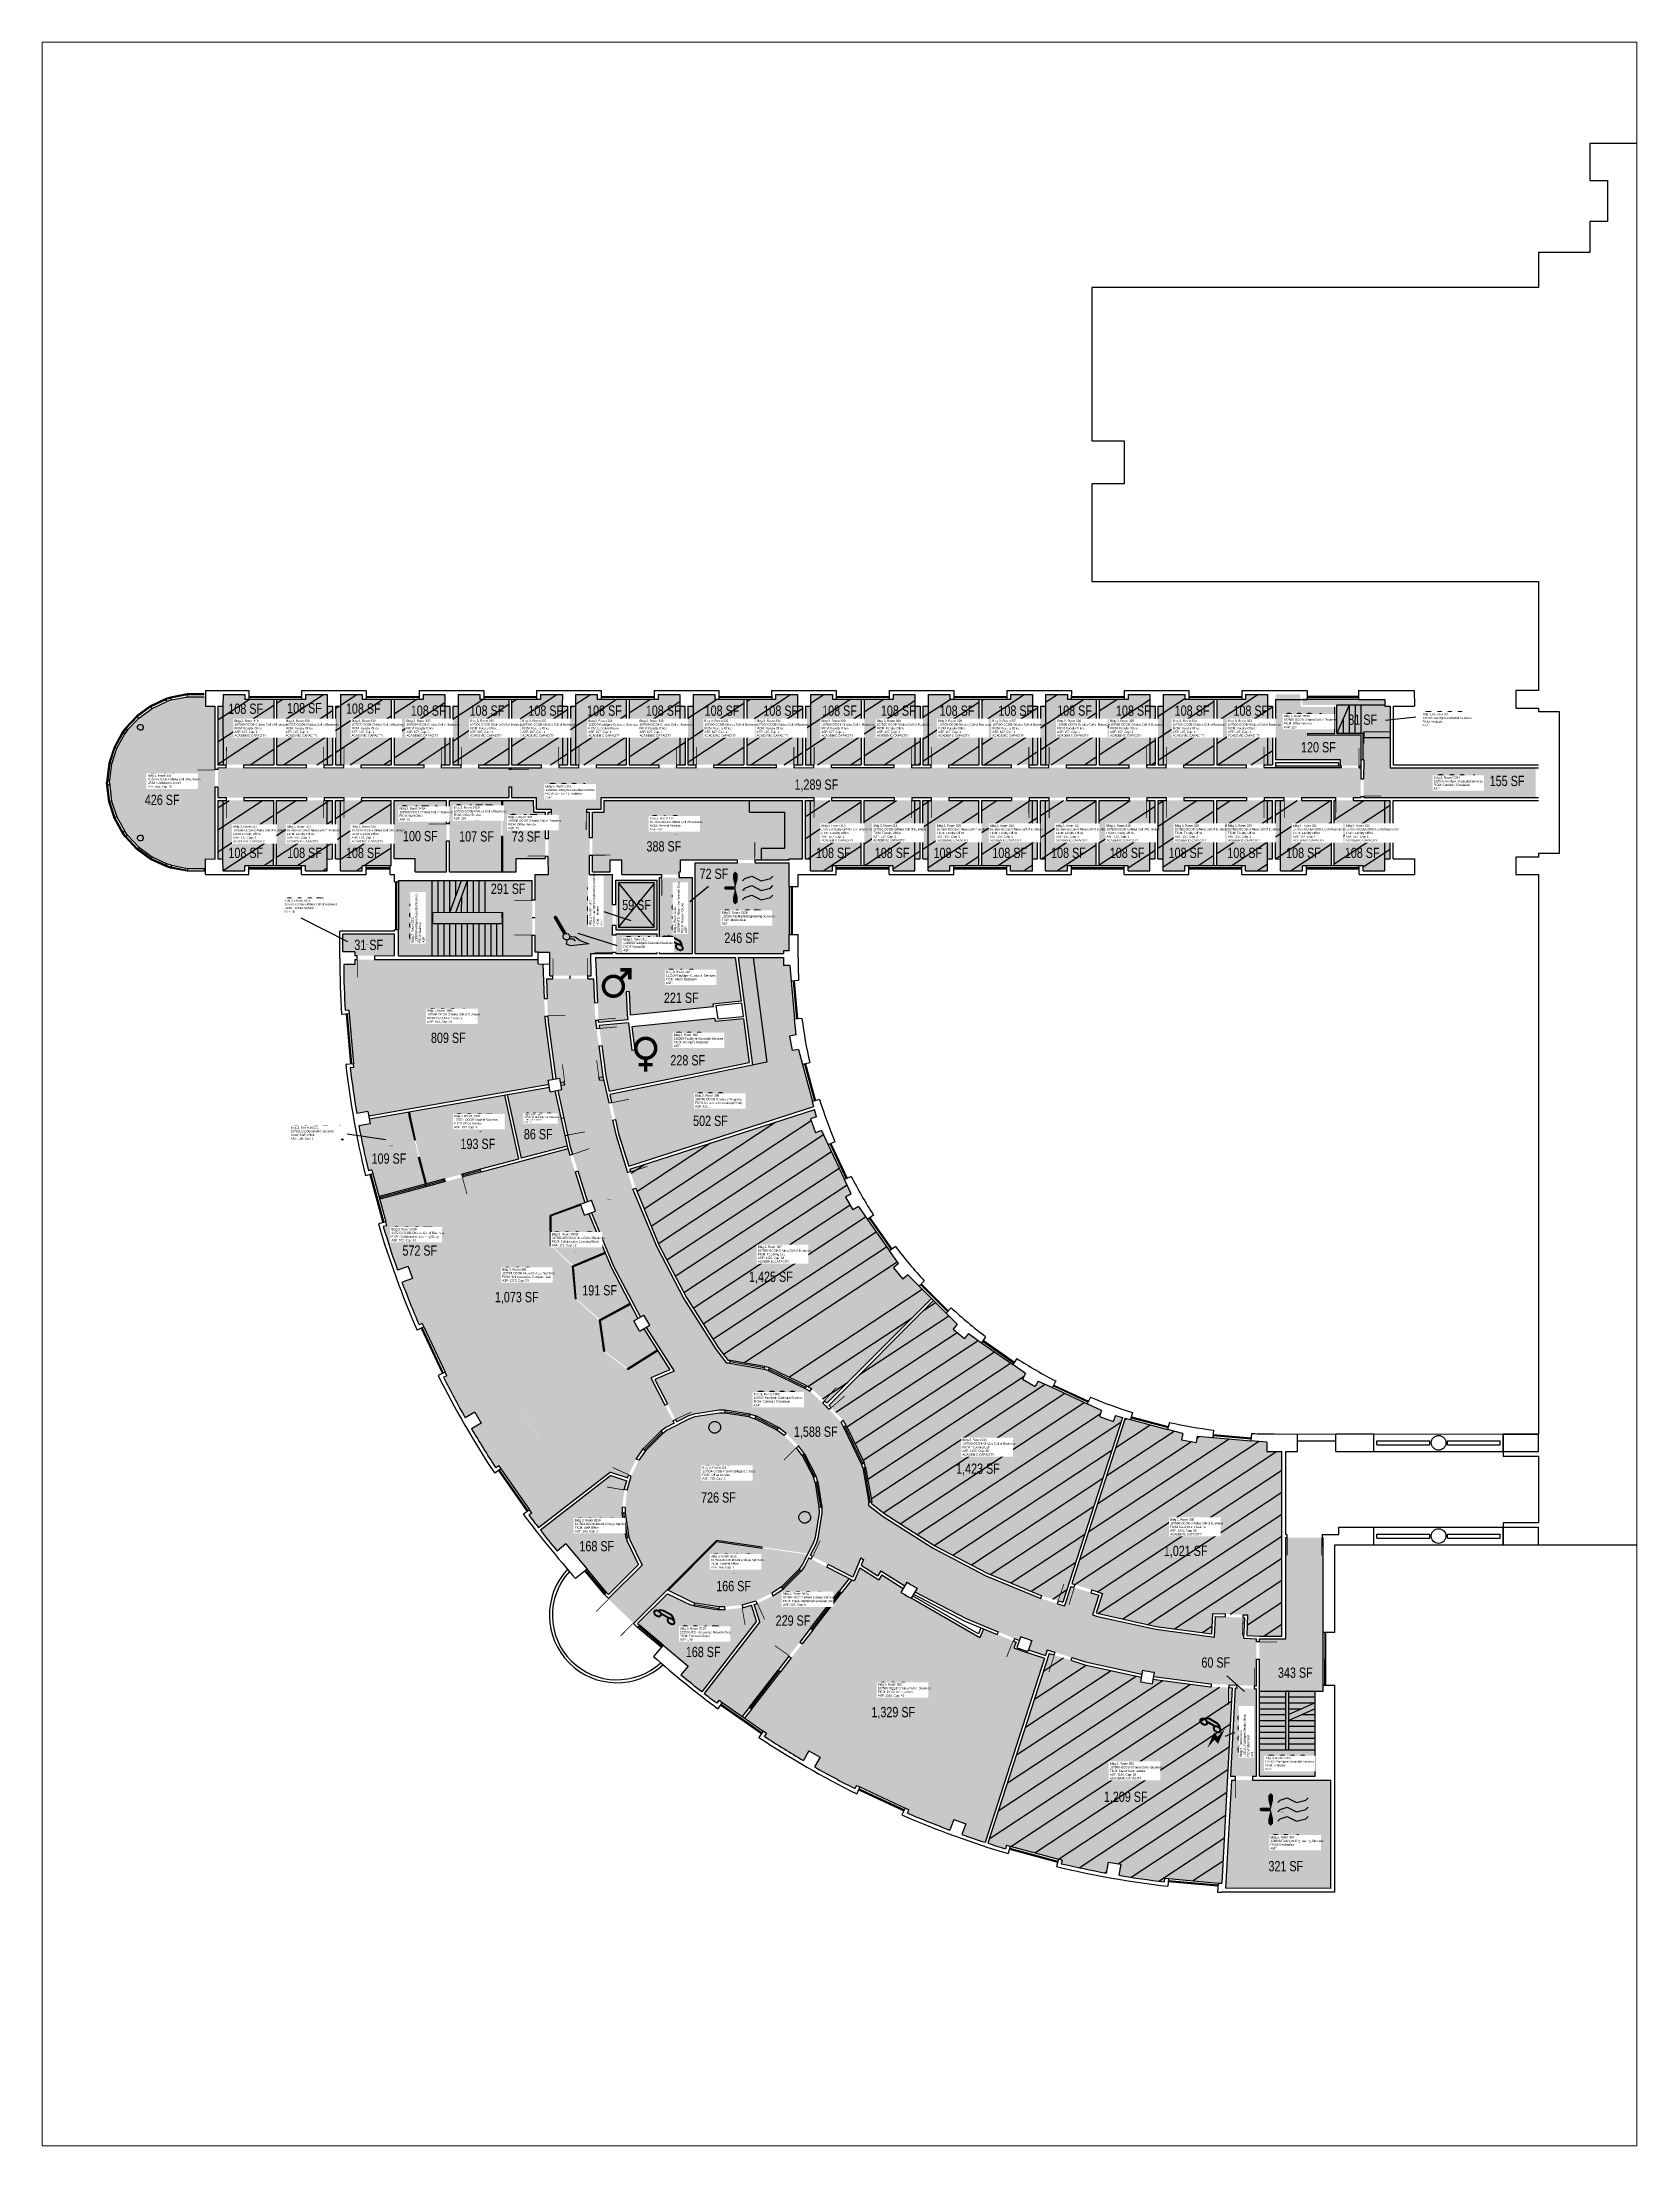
# Paper-space layout 'Layout1' of a CAD drawing. Header units: inches. Extents: x 0.4 to 8.1, y 0.4 to 10.6.
# The model-space entities are those that its viewports show. They can reach past a viewport. Long polylines and large blocks are cut down to what shows.
import ezdxf
from ezdxf.enums import TextEntityAlignment as Align

# ---------------------------------------------------------------- set-up
doc = ezdxf.new("R2010")
doc.units = ezdxf.units.IN
doc.header["$LTSCALE"] = 100
doc.header["$MEASUREMENT"] = 0
doc.layers.get('0').update_dxf_attribs({"linetype": 'CONTINUOUS'})
for name, color, linetype in [('A-DOOR', 2, 'CONTINUOUS'), ('A-FLOR', 3, 'CONTINUOUS'), ('A-GLAZ', 1, 'CONTINUOUS'), ('A-IDEN-ICON', 4, 'CONTINUOUS'), ('A-IDEN-RNUM', 7, 'CONTINUOUS'), ('A-IDEN-SNUM', 4, 'CONTINUOUS'), ('A-IDEN-VNUM', 4, 'CONTINUOUS'), ('A-SITE', 3, 'CONTINUOUS'), ('A-WALL', 5, 'CONTINUOUS'), ('AREA-TEXT', 3, 'CONTINUOUS'), ('Rooms-Capacity', 4, 'CONTINUOUS'), ('Rooms-Category-Color', 7, 'CONTINUOUS'), ('Rooms-College-Color', 7, 'CONTINUOUS'), ('Rooms-Department-Color', 7, 'CONTINUOUS'), ('Rooms-Division-Color', 7, 'CONTINUOUS'), ('Rooms-Information', 7, 'CONTINUOUS')]:
    doc.layers.add(name, color=color, linetype=linetype)
doc.styles.add('CP_AREA', font='arial.ttf', dxfattribs={"height": 15})
doc.styles.add('CP_ROOMSNUMBER', font='arial.ttf', dxfattribs={"height": 1})
doc.styles.add('CP_ROOMVNUMBER', font='arial.ttf', dxfattribs={"width": 0.85, "height": 0.075})
pattern_1 = [(45, (0, 0), (-26.516504294, 26.516504294), [])]

# ---------------------------------------------------------------- blocks, each defined once
blk = doc.blocks.new('CPMECH')
for p, q in [((0.005, 0.025), (0.015, 0.035)), ((0.015, 0.035), (0.045, 0.045)), ((0.015, -0.005), (0.045, 0.005)), ((0.045, 0.045), (0.085, 0.025)), ((0.045, 0.005), (0.085, -0.015)), ((0.085, 0.025), (0.125, 0.035)), ((0.125, 0.035), (0.135, 0.045)), ((0.125, -0.005), (0.135, 0.005)), ((0.005, -0.015), (0.015, -0.005)), ((0.005, -0.055), (0.015, -0.045)), ((0.015, -0.045), (0.045, -0.035)), ((0.045, -0.035), (0.085, -0.055)), ((0.085, -0.015), (0.125, -0.005)), ((0.085, -0.055), (0.125, -0.045)), ((0.125, -0.045), (0.135, -0.035))]:
    blk.add_line(p, q)
at = {"const_width": 0.0075}
blk.add_lwpolyline([(-0.0682, -0.0069, 1), (-0.0618, -0.0031, 1)], format="xyb", close=True, dxfattribs=at)
at = {"const_width": 0.015}
blk.add_lwpolyline([(-0.025, -0.005), (-0.065, -0.005)], dxfattribs=at)
for points in [[(-0.025, -0.005, 0, 0.02, 0), (-0.025, 0.035, 0.02, 0.02, 0), (-0.025, 0.055, 0.02, 0, 0), (-0.025, 0.065, 0, 0, 0)], [(-0.025, -0.005, 0, 0.02, 0), (-0.025, -0.045, 0.02, 0.02, 0), (-0.025, -0.065, 0.02, 0, 0), (-0.025, -0.075, 0, 0, 0)]]:
    blk.add_lwpolyline(points, format="xyseb")
blk = doc.blocks.new('CPMEN')
at = {"const_width": 0.015}
blk.add_lwpolyline([(-0.0575, -0.02, 1), (0.0275, -0.02, 1)], format="xyb", close=True, dxfattribs=at)
for points in [[(0.055, 0.01), (0.055, 0.05), (0.015, 0.05)], [(0.0151, 0.0101), (0.055, 0.05)]]:
    blk.add_lwpolyline(points, dxfattribs=at)
blk = doc.blocks.new('CPWOMEN')
at = {"const_width": 0.015}
blk.add_lwpolyline([(-0.0375, 0, 1), (0.0475, 0, 1)], format="xyb", close=True, dxfattribs=at)
for points in [[(-0.025, -0.07), (0.035, -0.07)], [(0.005, -0.04), (0.005, -0.1)]]:
    blk.add_lwpolyline(points, dxfattribs=at)
blk = doc.blocks.new('CPCUST')
for p, q in [((0.0171, -0.0639), (0.02, -0.0466)), ((0.0358, -0.0705), (0.0171, -0.0639)), ((0.0262, -0.0408), (0.0446, -0.0406)), ((0.0297, -0.0341), (0.0376, -0.0302)), ((0.1117, -0.0625), (0.0358, -0.0705)), ((0.0376, -0.0302), (0.0533, -0.0324)), ((0.0446, -0.0406), (0.0543, -0.0505)), ((0.0533, -0.0324), (0.0745, -0.0479)), ((0.0745, -0.0479), (0.1117, -0.0625))]:
    blk.add_line(p, q)
at = {"const_width": 0.015}
blk.add_lwpolyline([(-0.03, 0.05), (0.01, -0.0193)], dxfattribs=at)
at = {"const_width": 0.0075}
blk.add_lwpolyline([(-0.0332, 0.0481, 1), (-0.0268, 0.0519, 1)], format="xyb", close=True, dxfattribs=at)
blk.add_circle((0.0158, -0.0313), 0.0141)
blk = doc.blocks.new('Cpphone')
at = {"color": 0, "linetype": 'ByBlock'}
for p, q in [((0.01, 0.025), (-0.02, -0.025)), ((0.017, 0.028), (-0.018, -0.033))]:
    blk.add_line(p, q, dxfattribs=at)
for points in [[(0.036, 0.057), (0.042, 0.031), (0.038, 0.011), (0.008, -0.041), (-0.008, -0.056), (-0.034, -0.064)], [(0.033, 0.047), (0.037, 0.031), (0.033, 0.013), (0.004, -0.038), (-0.011, -0.051), (-0.026, -0.057)]]:
    blk.add_lwpolyline(points, dxfattribs=at)
for points in [[(0.029, 0.079, 0.139889), (0.022, 0.08, 0.107118), (0.012, 0.078, 0.079812), (0.004, 0.072, 0.067459), (-0.003, 0.063, 0.067459), (-0.008, 0.051, 0.079812), (-0.009, 0.041, 0.107118), (-0.006, 0.032, 0.139889), (-0.001, 0.027, 0.139889), (0.006, 0.025, 0.107118), (0.015, 0.027, 0.079812), (0.024, 0.033, 0.067459), (0.031, 0.043, 0.067459), (0.036, 0.054, 0.079812), (0.037, 0.064, 0.107118), (0.034, 0.073, 0.139889)], [(0.026, 0.074, 0.139889), (0.022, 0.075, 0.107118), (0.014, 0.074, 0.079812), (0.007, 0.069, 0.067459), (0.001, 0.06, 0.067459), (-0.003, 0.05, 0.079812), (-0.004, 0.042, 0.107118), (-0.002, 0.034, 0.139889), (0.001, 0.031, 0.139889), (0.006, 0.03, 0.107118), (0.013, 0.032, 0.079812), (0.02, 0.037, 0.067459), (0.027, 0.045, 0.067459), (0.031, 0.055, 0.079812), (0.032, 0.064, 0.107118), (0.03, 0.071, 0.139889)], [(-0.026, -0.017, 0.139889), (-0.033, -0.015, 0.107118), (-0.043, -0.017, 0.079812), (-0.051, -0.023, 0.067459), (-0.058, -0.033, 0.067459), (-0.063, -0.044, 0.079812), (-0.064, -0.054, 0.107118), (-0.061, -0.063, 0.139889), (-0.056, -0.069, 0.139889), (-0.049, -0.07, 0.107118), (-0.04, -0.068, 0.079812), (-0.031, -0.062, 0.067459), (-0.024, -0.053, 0.067459), (-0.019, -0.041, 0.079812), (-0.018, -0.031, 0.107118), (-0.021, -0.022, 0.139889)], [(-0.029, -0.021, 0.139889), (-0.033, -0.02, 0.107118), (-0.041, -0.022, 0.079812), (-0.048, -0.027, 0.067459), (-0.054, -0.035, 0.067459), (-0.058, -0.045, 0.079812), (-0.059, -0.054, 0.107118), (-0.057, -0.061, 0.139889), (-0.054, -0.064, 0.139889), (-0.049, -0.065, 0.107118), (-0.042, -0.064, 0.079812), (-0.035, -0.059, 0.067459), (-0.028, -0.05, 0.067459), (-0.024, -0.04, 0.079812), (-0.023, -0.032, 0.107118), (-0.025, -0.024, 0.139889)]]:
    blk.add_lwpolyline(points, format="xyb", close=True, dxfattribs=at)
blk = doc.blocks.new('CPELECT')
blk.add_lwpolyline([(0.062, 0.063, 0, 0.03, 0), (0.01, -0.017, 0.03, 0.03, 0), (-0.01, 0.007, 0.03, 0, 0), (-0.062, -0.073, 0.03, 0, 0)], format="xyseb")

msp = doc.modelspace()

# ---------------------------------------------------------------- hatches: boundary and pattern name
at = {"layer": 'Rooms-Capacity'}
h = msp.add_hatch(dxfattribs=at)
h.set_pattern_fill('ANSI31', color=256, scale=300, style=0)
h.set_pattern_definition(pattern_1)
h.paths.add_polyline_path([(69199500.3, 27673435.5), (69199527.2, 27673304.7), (69199638.9, 27673327.7), (69199614.8, 27673444.7), (69199604.5, 27673442.6), (69199599.7, 27673466.1), (69199556.1, 27673457.2), (69199558.1, 27673447.4)])
h = msp.add_hatch(dxfattribs=at)
h.set_pattern_fill('ANSI31', color=256, scale=300, style=0)
h.set_pattern_definition(pattern_1)
h.paths.add_polyline_path([(69199265.3, 27673387.2), (69199292.1, 27673256.4), (69199403.8, 27673279.4), (69199379.7, 27673396.4), (69199369.4, 27673394.3), (69199364.6, 27673417.8), (69199321, 27673408.9), (69199323, 27673399.1)])
h = msp.add_hatch(dxfattribs=at)
h.set_pattern_fill('ANSI31', color=256, scale=300, style=0)
h.set_pattern_definition(pattern_1)
h.paths.add_polyline_path([(69199030.2, 27673338.9), (69199057, 27673208.1), (69199168.7, 27673231), (69199144.6, 27673348.1), (69199134.4, 27673346), (69199129.5, 27673369.5), (69199085.9, 27673360.5), (69199088, 27673350.7)])
h = msp.add_hatch(dxfattribs=at)
h.set_pattern_fill('ANSI31', color=256, scale=300, style=0)
h.set_pattern_definition(pattern_1)
h.paths.add_polyline_path([(69199907.3, 27673161.8), (69199902.4, 27673185.3), (69199912.7, 27673187.4), (69199888.7, 27673304.5), (69199777, 27673281.5), (69199803.9, 27673150.8), (69199861.7, 27673162.7), (69199863.7, 27673152.9)])
h = msp.add_hatch(dxfattribs=at)
h.set_pattern_fill('ANSI31', color=256, scale=300, style=0)
h.set_pattern_definition(pattern_1)
h.paths.add_polyline_path([(69198685.8, 27673278.3), (69198690.6, 27673254.8), (69198680.4, 27673252.7), (69198704.4, 27673135.6), (69198816.1, 27673158.6), (69198789.2, 27673289.3), (69198731.4, 27673277.5), (69198729.4, 27673287.2)])
h = msp.add_hatch(dxfattribs=at)
h.set_pattern_fill('ANSI31', color=256, scale=300, style=0)
h.set_pattern_definition(pattern_1)
h.paths.add_polyline_path([(69198324.9, 27673193.9), (69198351.8, 27673063.1), (69198463.5, 27673086.1), (69198439.4, 27673203.1), (69198429.1, 27673201), (69198424.3, 27673224.5), (69198380.7, 27673215.6), (69198382.7, 27673205.8)])
h = msp.add_hatch(dxfattribs=at)
h.set_pattern_fill('ANSI31', color=256, scale=300, style=0)
h.set_pattern_definition(pattern_1)
h.paths.add_polyline_path([(69199568.8, 27673102.5), (69199541.9, 27673233.2), (69199653.6, 27673256.2), (69199677.6, 27673139.1), (69199667.4, 27673137), (69199672.2, 27673113.5), (69199628.6, 27673104.5), (69199626.6, 27673114.3)])
h = msp.add_hatch(dxfattribs=at)
h.set_pattern_fill('ANSI31', color=256, scale=300, style=0)
h.set_pattern_definition(pattern_1)
h.paths.add_polyline_path([(69199228.5, 27673022.3), (69199223.6, 27673045.8), (69199213.3, 27673043.7), (69199189.3, 27673160.7), (69199300.9, 27673183.7), (69199327.8, 27673052.9), (69199270, 27673041.1), (69199272, 27673031.3)])
h = msp.add_hatch(dxfattribs=at)
h.set_pattern_fill('ANSI31', color=256, scale=300, style=0)
h.set_pattern_definition(pattern_1)
h.paths.add_polyline_path([(69198993.4, 27672974), (69198988.5, 27672997.5), (69198978.3, 27672995.4), (69198954.2, 27673112.4), (69199065.9, 27673135.4), (69199092.7, 27673004.6), (69199035, 27672992.7), (69199037, 27672982.9)])
h = msp.add_hatch(dxfattribs=at)
h.set_pattern_fill('ANSI31', color=256, scale=300, style=0)
h.set_pattern_definition(pattern_1)
h.paths.add_polyline_path([(69197854.7, 27673097.3), (69197881.6, 27672966.5), (69197993.3, 27672989.4), (69197969.2, 27673106.5), (69197958.9, 27673104.4), (69197954.1, 27673127.9), (69197910.5, 27673118.9), (69197912.5, 27673109.1)])
h = msp.add_hatch(dxfattribs=at)
h.set_pattern_fill('ANSI31', color=256, scale=300, style=0)
h.set_pattern_definition(pattern_1)
h.paths.add_polyline_path([(69198758.3, 27672925.7), (69198753.5, 27672949.2), (69198743.2, 27672947.1), (69198719.1, 27673064.1), (69198830.8, 27673087.1), (69198857.7, 27672956.3), (69198799.9, 27672944.4), (69198801.9, 27672934.6)])
h = msp.add_hatch(dxfattribs=at)
h.set_pattern_fill('ANSI31', color=256, scale=300, style=0)
h.set_pattern_definition(pattern_1)
h.paths.add_polyline_path([(69197619.7, 27673048.9), (69197646.5, 27672918.2), (69197758.2, 27672941.1), (69197734.1, 27673058.2), (69197723.9, 27673056.1), (69197719, 27673079.6), (69197675.4, 27673070.6), (69197677.4, 27673060.8)])
h = msp.add_hatch(dxfattribs=at)
h.set_pattern_fill('ANSI31', color=256, scale=300, style=0)
h.set_pattern_definition(pattern_1)
h.paths.add_polyline_path([(69197817.9, 27672732.4), (69197813.1, 27672755.9), (69197802.8, 27672753.8), (69197778.8, 27672870.8), (69197890.4, 27672893.8), (69197917.3, 27672763), (69197859.5, 27672751.1), (69197861.5, 27672741.3)])
h = msp.add_hatch(dxfattribs=at)
h.set_pattern_fill('ANSI31', color=256, scale=300, style=0)
h.set_pattern_definition(pattern_1)
h.paths.add_polyline_path([(69197582.9, 27672684.1), (69197578, 27672707.6), (69197567.7, 27672705.5), (69197543.7, 27672822.5), (69197655.4, 27672845.5), (69197682.2, 27672714.7), (69197624.4, 27672702.8), (69197626.5, 27672693)])
h = msp.add_hatch(dxfattribs=at)
h.set_pattern_fill('ANSI31', color=256, scale=300, style=0)
h.set_pattern_definition(pattern_1)
edge = h.paths.add_edge_path()
edge.add_line((69199607, 27671960.2), (69199592, 27671961.1))
edge.add_line((69199592, 27671961.1), (69199590.1, 27671948))
edge.add_line((69199590.1, 27671948), (69199560.4, 27671952.4))
edge.add_line((69199560.4, 27671952.4), (69199562.3, 27671965.4))
edge.add_line((69199562.3, 27671965.4), (69199531, 27671972.9))
edge.add_line((69199531, 27671972.9), (69199455.1, 27671991))
edge.add_line((69199455.1, 27671991), (69199423.7, 27671998.4))
edge.add_line((69199423.7, 27671998.4), (69199419.6, 27671985.9))
edge.add_line((69199419.6, 27671985.9), (69199391.1, 27671995.4))
edge.add_line((69199391.1, 27671995.4), (69199395.3, 27672007.9))
edge.add_line((69199395.3, 27672007.9), (69199365.7, 27672020.7))
edge.add_line((69199365.7, 27672020.7), (69199294.1, 27672051.6))
edge.add_line((69199294.1, 27672051.6), (69199264.5, 27672064.4))
edge.add_line((69199264.5, 27672064.4), (69199258.3, 27672052.8))
edge.add_line((69199258.3, 27672052.8), (69199231.9, 27672067.1))
edge.add_line((69199231.9, 27672067.1), (69199238.1, 27672078.7))
edge.add_line((69199238.1, 27672078.7), (69199211.2, 27672096.4))
edge.add_line((69199211.2, 27672096.4), (69199181.2, 27672116.2))
edge.add_line((69199181.2, 27672116.2), (69199015, 27671864.1))
edge.add_arc((69198844.1, 27671610.2), 306, 54.8929, 56.0533, ccw=False)
edge.add_line((69199020.1, 27671860.5), (69199049.5, 27671839.8))
edge.add_line((69199049.5, 27671839.8), (69199057.6, 27671830.5))
edge.add_line((69199057.6, 27671830.5), (69199057.7, 27671830.6))
edge.add_line((69199057.7, 27671830.6), (69199108.9, 27671763.6))
edge.add_arc((69198844.1, 27671610.2), 306, 28.2174, 30.0814, ccw=False)
edge.add_line((69199113.7, 27671754.9), (69199140.1, 27671687.9))
edge.add_arc((69198844.1, 27671610.2), 306, 13.936, 14.703, ccw=False)
edge.add_line((69199141.1, 27671683.9), (69199171.2, 27671669.2))
edge.add_line((69199171.2, 27671669.2), (69199284.2, 27671626.2))
edge.add_line((69199284.2, 27671626.2), (69199400.5, 27671593))
edge.add_line((69199400.5, 27671593), (69199518.8, 27671570.4))
edge.add_line((69199518.8, 27671570.4), (69199554.6, 27671566.6))
edge.add_line((69199554.6, 27671566.6), (69199563.4, 27671565.7))
edge.add_line((69199563.4, 27671565.7), (69199607, 27671960.2))
h = msp.add_hatch(dxfattribs=at)
h.set_pattern_fill('ANSI31', color=256, scale=300, style=0)
h.set_pattern_definition(pattern_1)
h.paths.add_polyline_path([(69199639.5, 27671557.8), (69199635, 27671558.3), (69199639.6, 27671600), (69199574, 27671606.8), (69199613, 27671959.8), (69199624.2, 27671959.2), (69199702, 27671954.6), (69199734.2, 27671952.7), (69199734.6, 27671939.5), (69199764.6, 27671940.3), (69199764.2, 27671953.5), (69199796.2, 27671957.2), (69199873.7, 27671966.2), (69199905.7, 27671969.9), (69199909.6, 27671951), (69199940, 27671957.2), (69200015.8, 27671588.3), (69199945.9, 27671575.1), (69199939.2, 27671616.6), (69199868.1, 27671605.1), (69199874.7, 27671564.2), (69199760.4, 27671556)])
at = {"layer": 'Rooms-Category-Color', "true_color": 0xadadad}
for points in [[(69199872, 27673385.8), (69199818.1, 27673374.7), (69199807.2, 27673427.6), (69199754.3, 27673416.8), (69199742.6, 27673473.6), (69199674.1, 27673459.5), (69199671, 27673474.2), (69199783.2, 27673497.2), (69199783.9, 27673493.8), (69199836.8, 27673504.7), (69199839.6, 27673490.9), (69199849.9, 27673493.1)], [(69199834.6, 27673299.5), (69199819.1, 27673374.9), (69199872, 27673385.8), (69199875.2, 27673370.1), (69200166.1, 27673429.9), (69200178.4, 27673370.2)], [(69198396.9, 27672534.6), (69198454.2, 27672552.4), (69198439.4, 27672607.5), (69198445.2, 27672609.3), (69198457, 27672562.7), (69198619.5, 27672613), (69198617.5, 27672618.6), (69198673, 27672635.8), (69198643.3, 27672721.3), (69198363.5, 27672663.8)], [(69198398.8, 27672529), (69198456.2, 27672546.7), (69198474.9, 27672492.8), (69198480.6, 27672494.6), (69198464.9, 27672540), (69198627.4, 27672590.3), (69198629.3, 27672584.6), (69198684.8, 27672601.8), (69198714.5, 27672516.2), (69198446.2, 27672401.2), (69198432.9, 27672430.9)], [(69199983.1, 27671786.9), (69200057.6, 27671802.2), (69200120.7, 27671495.2), (69200105, 27671491.9), (69200140.1, 27671321.5), (69200028.4, 27671298.6), (69199971.9, 27671573.2), (69200024.8, 27671584.1)], [(69199974, 27671279.2), (69200173, 27671320.1), (69200217.5, 27671103.6), (69200006.9, 27671060.4)]]:
    msp.add_hatch(color=253, dxfattribs=at).paths.add_polyline_path(points)
at = {"layer": 'Rooms-Category-Color', "true_color": 0xfa9ba3}
for points in [[(69199500.3, 27673435.5), (69199527.2, 27673304.7), (69199638.9, 27673327.7), (69199614.8, 27673444.7), (69199604.5, 27673442.6), (69199599.7, 27673466.1), (69199556.1, 27673457.2), (69199558.1, 27673447.4)], [(69199265.3, 27673387.2), (69199292.1, 27673256.4), (69199403.8, 27673279.4), (69199379.7, 27673396.4), (69199369.4, 27673394.3), (69199364.6, 27673417.8), (69199321, 27673408.9), (69199323, 27673399.1)], [(69199030.2, 27673338.9), (69199057, 27673208.1), (69199168.7, 27673231), (69199144.6, 27673348.1), (69199134.4, 27673346), (69199129.5, 27673369.5), (69199085.9, 27673360.5), (69199088, 27673350.7)], [(69199907.3, 27673161.8), (69199902.4, 27673185.3), (69199912.7, 27673187.4), (69199888.7, 27673304.5), (69199777, 27673281.5), (69199803.9, 27673150.8), (69199861.7, 27673162.7), (69199863.7, 27673152.9)], [(69198685.8, 27673278.3), (69198690.6, 27673254.8), (69198680.4, 27673252.7), (69198704.4, 27673135.6), (69198816.1, 27673158.6), (69198789.2, 27673289.3), (69198731.4, 27673277.5), (69198729.4, 27673287.2)], [(69198324.9, 27673193.9), (69198351.8, 27673063.1), (69198463.5, 27673086.1), (69198439.4, 27673203.1), (69198429.1, 27673201), (69198424.3, 27673224.5), (69198380.7, 27673215.6), (69198382.7, 27673205.8)], [(69199568.8, 27673102.5), (69199541.9, 27673233.2), (69199653.6, 27673256.2), (69199677.6, 27673139.1), (69199667.4, 27673137), (69199672.2, 27673113.5), (69199628.6, 27673104.5), (69199626.6, 27673114.3)], [(69199228.5, 27673022.3), (69199223.6, 27673045.8), (69199213.3, 27673043.7), (69199189.3, 27673160.7), (69199300.9, 27673183.7), (69199327.8, 27673052.9), (69199270, 27673041.1), (69199272, 27673031.3)], [(69198993.4, 27672974), (69198988.5, 27672997.5), (69198978.3, 27672995.4), (69198954.2, 27673112.4), (69199065.9, 27673135.4), (69199092.7, 27673004.6), (69199035, 27672992.7), (69199037, 27672982.9)], [(69197854.7, 27673097.3), (69197881.6, 27672966.5), (69197993.3, 27672989.4), (69197969.2, 27673106.5), (69197958.9, 27673104.4), (69197954.1, 27673127.9), (69197910.5, 27673118.9), (69197912.5, 27673109.1)], [(69198758.3, 27672925.7), (69198753.5, 27672949.2), (69198743.2, 27672947.1), (69198719.1, 27673064.1), (69198830.8, 27673087.1), (69198857.7, 27672956.3), (69198799.9, 27672944.4), (69198801.9, 27672934.6)], [(69197619.7, 27673048.9), (69197646.5, 27672918.2), (69197758.2, 27672941.1), (69197734.1, 27673058.2), (69197723.9, 27673056.1), (69197719, 27673079.6), (69197675.4, 27673070.6), (69197677.4, 27673060.8)], [(69197817.9, 27672732.4), (69197813.1, 27672755.9), (69197802.8, 27672753.8), (69197778.8, 27672870.8), (69197890.4, 27672893.8), (69197917.3, 27672763), (69197859.5, 27672751.1), (69197861.5, 27672741.3)], [(69197582.9, 27672684.1), (69197578, 27672707.6), (69197567.7, 27672705.5), (69197543.7, 27672822.5), (69197655.4, 27672845.5), (69197682.2, 27672714.7), (69197624.4, 27672702.8), (69197626.5, 27672693)], [(69198297.8, 27672231.4), (69198243.6, 27672352.6), (69198325.1, 27672384.9), (69198328.5, 27672376.6), (69198337.3, 27672380.1), (69198384.4, 27672274.8)], [(69198053.7, 27672277.4), (69197977.5, 27672247.2), (69197981.2, 27672237.9), (69197959.8, 27672229.4), (69197997.1, 27672143.3), (69198003.6, 27672146.6), (69198007.2, 27672139.5), (69198028.7, 27672096.5), (69198116.8, 27672140.7), (69198091.7, 27672190.8), (69198057.4, 27672268)]]:
    msp.add_hatch(color=241, dxfattribs=at).paths.add_polyline_path(points)
at = {"layer": 'Rooms-Category-Color', "true_color": 0xe3f498}
msp.add_hatch(color=61, dxfattribs=at).paths.add_polyline_path([(69198647.4, 27671845.3), (69198681.9, 27671869.2), (69198649.9, 27671902.2), (69198598.1, 27671852.1), (69198541.4, 27671879.2), (69198520, 27671939.4), (69198463.8, 27671972.3), (69198444.8, 27672036.6), (69198392.4, 27672068.5), (69198378.9, 27672129.1), (69198443.2, 27672168.7), (69198387, 27672269.4), (69198330.5, 27672241.1), (69198352, 27672198.1), (69198212.5, 27672128.3), (69198191, 27672171.2), (69198121.3, 27672136.2), (69198144, 27672089.5), (69198187.7, 27672012.6), (69198201.3, 27671990.4), (69198247.7, 27671919.9), (69198318.1, 27671825.2), (69198372.3, 27671760.4), (69198389.5, 27671740.9), (69198453.3, 27671674), (69198533.2, 27671598.4), (69198554.1, 27671580.4), (69198605.2, 27671640), (69198642.1, 27671635.8), (69198642.6, 27671641.8), (69198651.3, 27671676.8), (69198660.9, 27671699.9), (69198689.4, 27671743.2), (69198697.5, 27671752.2), (69198712.6, 27671764.2), (69198709.2, 27671768.5), (69198686.6, 27671796.6)])
h = msp.add_hatch(color=61, dxfattribs=at)
edge = h.paths.add_edge_path()
edge.add_line((69199607, 27671960.2), (69199592, 27671961.1))
edge.add_line((69199592, 27671961.1), (69199590.1, 27671948))
edge.add_line((69199590.1, 27671948), (69199560.4, 27671952.4))
edge.add_line((69199560.4, 27671952.4), (69199562.3, 27671965.4))
edge.add_line((69199562.3, 27671965.4), (69199531, 27671972.9))
edge.add_line((69199531, 27671972.9), (69199455.1, 27671991))
edge.add_line((69199455.1, 27671991), (69199423.7, 27671998.4))
edge.add_line((69199423.7, 27671998.4), (69199419.6, 27671985.9))
edge.add_line((69199419.6, 27671985.9), (69199391.1, 27671995.4))
edge.add_line((69199391.1, 27671995.4), (69199395.3, 27672007.9))
edge.add_line((69199395.3, 27672007.9), (69199365.7, 27672020.7))
edge.add_line((69199365.7, 27672020.7), (69199294.1, 27672051.6))
edge.add_line((69199294.1, 27672051.6), (69199264.5, 27672064.4))
edge.add_line((69199264.5, 27672064.4), (69199258.3, 27672052.8))
edge.add_line((69199258.3, 27672052.8), (69199231.9, 27672067.1))
edge.add_line((69199231.9, 27672067.1), (69199238.1, 27672078.7))
edge.add_line((69199238.1, 27672078.7), (69199211.2, 27672096.4))
edge.add_line((69199211.2, 27672096.4), (69199181.2, 27672116.2))
edge.add_line((69199181.2, 27672116.2), (69199015, 27671864.1))
edge.add_arc((69198844.1, 27671610.2), 306, 54.8929, 56.0533, ccw=False)
edge.add_line((69199020.1, 27671860.5), (69199049.5, 27671839.8))
edge.add_line((69199049.5, 27671839.8), (69199057.6, 27671830.5))
edge.add_line((69199057.6, 27671830.5), (69199057.7, 27671830.6))
edge.add_line((69199057.7, 27671830.6), (69199108.9, 27671763.6))
edge.add_arc((69198844.1, 27671610.2), 306, 28.2174, 30.0814, ccw=False)
edge.add_line((69199113.7, 27671754.9), (69199140.1, 27671687.9))
edge.add_arc((69198844.1, 27671610.2), 306, 13.936, 14.703, ccw=False)
edge.add_line((69199141.1, 27671683.9), (69199171.2, 27671669.2))
edge.add_line((69199171.2, 27671669.2), (69199284.2, 27671626.2))
edge.add_line((69199284.2, 27671626.2), (69199400.5, 27671593))
edge.add_line((69199400.5, 27671593), (69199518.8, 27671570.4))
edge.add_line((69199518.8, 27671570.4), (69199554.6, 27671566.6))
edge.add_line((69199554.6, 27671566.6), (69199563.4, 27671565.7))
edge.add_line((69199563.4, 27671565.7), (69199607, 27671960.2))
at = {"layer": 'Rooms-Category-Color', "true_color": 0xffff64}
msp.add_hatch(color=51, dxfattribs=at).paths.add_polyline_path([(69199639.5, 27671557.8), (69199635, 27671558.3), (69199639.6, 27671600), (69199574, 27671606.8), (69199613, 27671959.8), (69199624.2, 27671959.2), (69199702, 27671954.6), (69199734.2, 27671952.7), (69199734.6, 27671939.5), (69199764.6, 27671940.3), (69199764.2, 27671953.5), (69199796.2, 27671957.2), (69199873.7, 27671966.2), (69199905.7, 27671969.9), (69199909.6, 27671951), (69199940, 27671957.2), (69200015.8, 27671588.3), (69199945.9, 27671575.1), (69199939.2, 27671616.6), (69199868.1, 27671605.1), (69199874.7, 27671564.2), (69199760.4, 27671556)])
at = {"layer": 'Rooms-Category-Color', "true_color": 0xfa9ba3}
h = msp.add_hatch(color=241, dxfattribs=at)
edge = h.paths.add_edge_path()
edge.add_line((69198645.6, 27671563.3), (69198643.2, 27671575))
edge.add_line((69198643.2, 27671575), (69198640.1, 27671610.9))
edge.add_line((69198640.1, 27671610.9), (69198641.6, 27671629.8))
edge.add_line((69198641.6, 27671629.8), (69198607.7, 27671633.6))
edge.add_line((69198607.7, 27671633.6), (69198489, 27671495.2))
edge.add_arc((69199721.3, 27672941.4), 1900, 229.5639, 231.223)
edge.add_line((69198531.4, 27671460.2), (69198545.7, 27671478.2))
edge.add_line((69198545.7, 27671478.2), (69198598.2, 27671436.6))
edge.add_line((69198598.2, 27671436.6), (69198646.8, 27671398))
edge.add_line((69198646.8, 27671398), (69198651.8, 27671394.7))
edge.add_line((69198651.8, 27671394.7), (69198699.2, 27671466.6))
edge.add_line((69198699.2, 27671466.6), (69198666.8, 27671509.4))
edge.add_line((69198666.8, 27671509.4), (69198663.8, 27671514.6))
edge.add_line((69198663.8, 27671514.6), (69198645.6, 27671563.3))
at = {"layer": 'Rooms-Category-Color', "true_color": 0xffff64}
h = msp.add_hatch(color=51, dxfattribs=at)
edge = h.paths.add_edge_path()
edge.add_line((69199141.7, 27671156.1), (69199117, 27671164.3))
edge.add_line((69199117, 27671164.3), (69199109.8, 27671142.5))
edge.add_arc((69199721.3, 27672941.4), 1900, 248.3945, 251.223, ccw=False)
edge.add_line((69199021.7, 27671174.9), (69199024.6, 27671181.5))
edge.add_line((69199024.6, 27671181.5), (69199017.3, 27671184.7))
edge.add_line((69199017.3, 27671184.7), (69198974.7, 27671203.1))
edge.add_line((69198974.7, 27671203.1), (69199132.2, 27671523.7))
edge.add_line((69199132.2, 27671523.7), (69199137.7, 27671522.2))
edge.add_line((69199137.7, 27671522.2), (69199143.6, 27671551.4))
edge.add_line((69199143.6, 27671551.4), (69199186.2, 27671535.1))
edge.add_line((69199186.2, 27671535.1), (69199190.5, 27671546.3))
edge.add_line((69199190.5, 27671546.3), (69199238.9, 27671527.9))
edge.add_line((69199238.9, 27671527.9), (69199235.9, 27671518.9))
edge.add_arc((69199721.3, 27672941.4), 1503, 251.1576, 252.0725)
edge.add_line((69199258.7, 27671511.4), (69199412.4, 27671460.3))
edge.add_line((69199412.4, 27671460.3), (69199416, 27671480.1))
edge.add_line((69199416, 27671480.1), (69199445.5, 27671474.5))
edge.add_line((69199445.5, 27671474.5), (69199480.9, 27671467.7))
edge.add_line((69199480.9, 27671467.7), (69199486.8, 27671466.6))
edge.add_line((69199486.8, 27671466.6), (69199484.6, 27671454.8))
edge.add_line((69199484.6, 27671454.8), (69199501.7, 27671451.5))
edge.add_line((69199501.7, 27671451.5), (69199550.2, 27671446.4))
edge.add_line((69199550.2, 27671446.4), (69199506.9, 27671053.5))
edge.add_arc((69199721.3, 27672941.4), 1900, 262.0071, 263.5181, ccw=False)
edge.add_line((69199457.1, 27671059.8), (69199460.5, 27671082.6))
edge.add_line((69199460.5, 27671082.6), (69199434.8, 27671086.4))
edge.add_line((69199434.8, 27671086.4), (69199431.4, 27671063.6))
edge.add_arc((69199721.3, 27672941.4), 1900, 258.3945, 261.223, ccw=False)
edge.add_line((69199339.1, 27671080.2), (69199340.8, 27671087.3))
edge.add_line((69199340.8, 27671087.3), (69199333, 27671089.2))
edge.add_line((69199333, 27671089.2), (69199233.8, 27671112.8))
edge.add_line((69199233.8, 27671112.8), (69199226, 27671114.6))
edge.add_line((69199226, 27671114.6), (69199224.3, 27671107.5))
edge.add_arc((69199721.3, 27672941.4), 1900, 252.0071, 254.8356, ccw=False)
edge.add_line((69199134.4, 27671134.3), (69199141.7, 27671156.1))
at = {"layer": 'Rooms-Category-Color', "true_color": 0xadadad}
h = msp.add_hatch(color=253, dxfattribs=at)
edge = h.paths.add_edge_path()
edge.add_line((69198958.9, 27671402.2), (69198942, 27671431.9))
edge.add_line((69198942, 27671431.9), (69198925.2, 27671423))
edge.add_line((69198925.2, 27671423), (69198891, 27671411.7))
edge.add_line((69198891, 27671411.7), (69198879.3, 27671409.3))
edge.add_line((69198879.3, 27671409.3), (69198827.4, 27671406.8))
edge.add_line((69198827.4, 27671406.8), (69198821.4, 27671407.5))
edge.add_line((69198821.4, 27671407.5), (69198769.3, 27671420.4))
edge.add_line((69198769.3, 27671420.4), (69198721.9, 27671348.5))
edge.add_line((69198721.9, 27671348.5), (69198726.9, 27671345.2))
edge.add_line((69198726.9, 27671345.2), (69198781.5, 27671315.8))
edge.add_line((69198781.5, 27671315.8), (69198840.5, 27671283.9))
edge.add_line((69198840.5, 27671283.9), (69198829.6, 27671263.7))
edge.add_arc((69199721.3, 27672941.4), 1900, 242.0071, 243.6662)
edge.add_line((69198878.5, 27671238.6), (69198958.9, 27671402.2))
at = {"layer": 'Rooms-College-Color', "true_color": 0xadadad}
for points in [[(69199872, 27673385.8), (69199818.1, 27673374.7), (69199807.2, 27673427.6), (69199754.3, 27673416.8), (69199742.6, 27673473.6), (69199674.1, 27673459.5), (69199671, 27673474.2), (69199783.2, 27673497.2), (69199783.9, 27673493.8), (69199836.8, 27673504.7), (69199839.6, 27673490.9), (69199849.9, 27673493.1)], [(69199834.6, 27673299.5), (69199819.1, 27673374.9), (69199872, 27673385.8), (69199875.2, 27673370.1), (69200166.1, 27673429.9), (69200178.4, 27673370.2)], [(69198396.9, 27672534.6), (69198454.2, 27672552.4), (69198439.4, 27672607.5), (69198445.2, 27672609.3), (69198457, 27672562.7), (69198619.5, 27672613), (69198617.5, 27672618.6), (69198673, 27672635.8), (69198643.3, 27672721.3), (69198363.5, 27672663.8)], [(69198398.8, 27672529), (69198456.2, 27672546.7), (69198474.9, 27672492.8), (69198480.6, 27672494.6), (69198464.9, 27672540), (69198627.4, 27672590.3), (69198629.3, 27672584.6), (69198684.8, 27672601.8), (69198714.5, 27672516.2), (69198446.2, 27672401.2), (69198432.9, 27672430.9)], [(69199983.1, 27671786.9), (69200057.6, 27671802.2), (69200120.7, 27671495.2), (69200105, 27671491.9), (69200140.1, 27671321.5), (69200028.4, 27671298.6), (69199971.9, 27671573.2), (69200024.8, 27671584.1)], [(69199974, 27671279.2), (69200173, 27671320.1), (69200217.5, 27671103.6), (69200006.9, 27671060.4)]]:
    msp.add_hatch(color=253, dxfattribs=at).paths.add_polyline_path(points)
at = {"layer": 'Rooms-College-Color', "true_color": 0xfa9ba3}
for points in [[(69199500.3, 27673435.5), (69199527.2, 27673304.7), (69199638.9, 27673327.7), (69199614.8, 27673444.7), (69199604.5, 27673442.6), (69199599.7, 27673466.1), (69199556.1, 27673457.2), (69199558.1, 27673447.4)], [(69199265.3, 27673387.2), (69199292.1, 27673256.4), (69199403.8, 27673279.4), (69199379.7, 27673396.4), (69199369.4, 27673394.3), (69199364.6, 27673417.8), (69199321, 27673408.9), (69199323, 27673399.1)], [(69199030.2, 27673338.9), (69199057, 27673208.1), (69199168.7, 27673231), (69199144.6, 27673348.1), (69199134.4, 27673346), (69199129.5, 27673369.5), (69199085.9, 27673360.5), (69199088, 27673350.7)], [(69199907.3, 27673161.8), (69199902.4, 27673185.3), (69199912.7, 27673187.4), (69199888.7, 27673304.5), (69199777, 27673281.5), (69199803.9, 27673150.8), (69199861.7, 27673162.7), (69199863.7, 27673152.9)], [(69198685.8, 27673278.3), (69198690.6, 27673254.8), (69198680.4, 27673252.7), (69198704.4, 27673135.6), (69198816.1, 27673158.6), (69198789.2, 27673289.3), (69198731.4, 27673277.5), (69198729.4, 27673287.2)], [(69198324.9, 27673193.9), (69198351.8, 27673063.1), (69198463.5, 27673086.1), (69198439.4, 27673203.1), (69198429.1, 27673201), (69198424.3, 27673224.5), (69198380.7, 27673215.6), (69198382.7, 27673205.8)], [(69199568.8, 27673102.5), (69199541.9, 27673233.2), (69199653.6, 27673256.2), (69199677.6, 27673139.1), (69199667.4, 27673137), (69199672.2, 27673113.5), (69199628.6, 27673104.5), (69199626.6, 27673114.3)], [(69199228.5, 27673022.3), (69199223.6, 27673045.8), (69199213.3, 27673043.7), (69199189.3, 27673160.7), (69199300.9, 27673183.7), (69199327.8, 27673052.9), (69199270, 27673041.1), (69199272, 27673031.3)], [(69198993.4, 27672974), (69198988.5, 27672997.5), (69198978.3, 27672995.4), (69198954.2, 27673112.4), (69199065.9, 27673135.4), (69199092.7, 27673004.6), (69199035, 27672992.7), (69199037, 27672982.9)], [(69197854.7, 27673097.3), (69197881.6, 27672966.5), (69197993.3, 27672989.4), (69197969.2, 27673106.5), (69197958.9, 27673104.4), (69197954.1, 27673127.9), (69197910.5, 27673118.9), (69197912.5, 27673109.1)], [(69198758.3, 27672925.7), (69198753.5, 27672949.2), (69198743.2, 27672947.1), (69198719.1, 27673064.1), (69198830.8, 27673087.1), (69198857.7, 27672956.3), (69198799.9, 27672944.4), (69198801.9, 27672934.6)], [(69197619.7, 27673048.9), (69197646.5, 27672918.2), (69197758.2, 27672941.1), (69197734.1, 27673058.2), (69197723.9, 27673056.1), (69197719, 27673079.6), (69197675.4, 27673070.6), (69197677.4, 27673060.8)], [(69197817.9, 27672732.4), (69197813.1, 27672755.9), (69197802.8, 27672753.8), (69197778.8, 27672870.8), (69197890.4, 27672893.8), (69197917.3, 27672763), (69197859.5, 27672751.1), (69197861.5, 27672741.3)], [(69197582.9, 27672684.1), (69197578, 27672707.6), (69197567.7, 27672705.5), (69197543.7, 27672822.5), (69197655.4, 27672845.5), (69197682.2, 27672714.7), (69197624.4, 27672702.8), (69197626.5, 27672693)], [(69198297.8, 27672231.4), (69198243.6, 27672352.6), (69198325.1, 27672384.9), (69198328.5, 27672376.6), (69198337.3, 27672380.1), (69198384.4, 27672274.8)], [(69198053.7, 27672277.4), (69197977.5, 27672247.2), (69197981.2, 27672237.9), (69197959.8, 27672229.4), (69197997.1, 27672143.3), (69198003.6, 27672146.6), (69198007.2, 27672139.5), (69198028.7, 27672096.5), (69198116.8, 27672140.7), (69198091.7, 27672190.8), (69198057.4, 27672268)], [(69198647.4, 27671845.3), (69198681.9, 27671869.2), (69198649.9, 27671902.2), (69198598.1, 27671852.1), (69198541.4, 27671879.2), (69198520, 27671939.4), (69198463.8, 27671972.3), (69198444.8, 27672036.6), (69198392.4, 27672068.5), (69198378.9, 27672129.1), (69198443.2, 27672168.7), (69198387, 27672269.4), (69198330.5, 27672241.1), (69198352, 27672198.1), (69198212.5, 27672128.3), (69198191, 27672171.2), (69198121.3, 27672136.2), (69198144, 27672089.5), (69198187.7, 27672012.6), (69198201.3, 27671990.4), (69198247.7, 27671919.9), (69198318.1, 27671825.2), (69198372.3, 27671760.4), (69198389.5, 27671740.9), (69198453.3, 27671674), (69198533.2, 27671598.4), (69198554.1, 27671580.4), (69198605.2, 27671640), (69198642.1, 27671635.8), (69198642.6, 27671641.8), (69198651.3, 27671676.8), (69198660.9, 27671699.9), (69198689.4, 27671743.2), (69198697.5, 27671752.2), (69198712.6, 27671764.2), (69198709.2, 27671768.5), (69198686.6, 27671796.6)], [(69199639.5, 27671557.8), (69199635, 27671558.3), (69199639.6, 27671600), (69199574, 27671606.8), (69199613, 27671959.8), (69199624.2, 27671959.2), (69199702, 27671954.6), (69199734.2, 27671952.7), (69199734.6, 27671939.5), (69199764.6, 27671940.3), (69199764.2, 27671953.5), (69199796.2, 27671957.2), (69199873.7, 27671966.2), (69199905.7, 27671969.9), (69199909.6, 27671951), (69199940, 27671957.2), (69200015.8, 27671588.3), (69199945.9, 27671575.1), (69199939.2, 27671616.6), (69199868.1, 27671605.1), (69199874.7, 27671564.2), (69199760.4, 27671556)]]:
    msp.add_hatch(color=241, dxfattribs=at).paths.add_polyline_path(points)
h = msp.add_hatch(color=241, dxfattribs=at)
edge = h.paths.add_edge_path()
edge.add_line((69199607, 27671960.2), (69199592, 27671961.1))
edge.add_line((69199592, 27671961.1), (69199590.1, 27671948))
edge.add_line((69199590.1, 27671948), (69199560.4, 27671952.4))
edge.add_line((69199560.4, 27671952.4), (69199562.3, 27671965.4))
edge.add_line((69199562.3, 27671965.4), (69199531, 27671972.9))
edge.add_line((69199531, 27671972.9), (69199455.1, 27671991))
edge.add_line((69199455.1, 27671991), (69199423.7, 27671998.4))
edge.add_line((69199423.7, 27671998.4), (69199419.6, 27671985.9))
edge.add_line((69199419.6, 27671985.9), (69199391.1, 27671995.4))
edge.add_line((69199391.1, 27671995.4), (69199395.3, 27672007.9))
edge.add_line((69199395.3, 27672007.9), (69199365.7, 27672020.7))
edge.add_line((69199365.7, 27672020.7), (69199294.1, 27672051.6))
edge.add_line((69199294.1, 27672051.6), (69199264.5, 27672064.4))
edge.add_line((69199264.5, 27672064.4), (69199258.3, 27672052.8))
edge.add_line((69199258.3, 27672052.8), (69199231.9, 27672067.1))
edge.add_line((69199231.9, 27672067.1), (69199238.1, 27672078.7))
edge.add_line((69199238.1, 27672078.7), (69199211.2, 27672096.4))
edge.add_line((69199211.2, 27672096.4), (69199181.2, 27672116.2))
edge.add_line((69199181.2, 27672116.2), (69199015, 27671864.1))
edge.add_arc((69198844.1, 27671610.2), 306, 54.8929, 56.0533, ccw=False)
edge.add_line((69199020.1, 27671860.5), (69199049.5, 27671839.8))
edge.add_line((69199049.5, 27671839.8), (69199057.6, 27671830.5))
edge.add_line((69199057.6, 27671830.5), (69199057.7, 27671830.6))
edge.add_line((69199057.7, 27671830.6), (69199108.9, 27671763.6))
edge.add_arc((69198844.1, 27671610.2), 306, 28.2174, 30.0814, ccw=False)
edge.add_line((69199113.7, 27671754.9), (69199140.1, 27671687.9))
edge.add_arc((69198844.1, 27671610.2), 306, 13.936, 14.703, ccw=False)
edge.add_line((69199141.1, 27671683.9), (69199171.2, 27671669.2))
edge.add_line((69199171.2, 27671669.2), (69199284.2, 27671626.2))
edge.add_line((69199284.2, 27671626.2), (69199400.5, 27671593))
edge.add_line((69199400.5, 27671593), (69199518.8, 27671570.4))
edge.add_line((69199518.8, 27671570.4), (69199554.6, 27671566.6))
edge.add_line((69199554.6, 27671566.6), (69199563.4, 27671565.7))
edge.add_line((69199563.4, 27671565.7), (69199607, 27671960.2))
h = msp.add_hatch(color=241, dxfattribs=at)
edge = h.paths.add_edge_path()
edge.add_line((69198645.6, 27671563.3), (69198643.2, 27671575))
edge.add_line((69198643.2, 27671575), (69198640.1, 27671610.9))
edge.add_line((69198640.1, 27671610.9), (69198641.6, 27671629.8))
edge.add_line((69198641.6, 27671629.8), (69198607.7, 27671633.6))
edge.add_line((69198607.7, 27671633.6), (69198489, 27671495.2))
edge.add_arc((69199721.3, 27672941.4), 1900, 229.5639, 231.223)
edge.add_line((69198531.4, 27671460.2), (69198545.7, 27671478.2))
edge.add_line((69198545.7, 27671478.2), (69198598.2, 27671436.6))
edge.add_line((69198598.2, 27671436.6), (69198646.8, 27671398))
edge.add_line((69198646.8, 27671398), (69198651.8, 27671394.7))
edge.add_line((69198651.8, 27671394.7), (69198699.2, 27671466.6))
edge.add_line((69198699.2, 27671466.6), (69198666.8, 27671509.4))
edge.add_line((69198666.8, 27671509.4), (69198663.8, 27671514.6))
edge.add_line((69198663.8, 27671514.6), (69198645.6, 27671563.3))
h = msp.add_hatch(color=241, dxfattribs=at)
edge = h.paths.add_edge_path()
edge.add_line((69199141.7, 27671156.1), (69199117, 27671164.3))
edge.add_line((69199117, 27671164.3), (69199109.8, 27671142.5))
edge.add_arc((69199721.3, 27672941.4), 1900, 248.3945, 251.223, ccw=False)
edge.add_line((69199021.7, 27671174.9), (69199024.6, 27671181.5))
edge.add_line((69199024.6, 27671181.5), (69199017.3, 27671184.7))
edge.add_line((69199017.3, 27671184.7), (69198974.7, 27671203.1))
edge.add_line((69198974.7, 27671203.1), (69199132.2, 27671523.7))
edge.add_line((69199132.2, 27671523.7), (69199137.7, 27671522.2))
edge.add_line((69199137.7, 27671522.2), (69199143.6, 27671551.4))
edge.add_line((69199143.6, 27671551.4), (69199186.2, 27671535.1))
edge.add_line((69199186.2, 27671535.1), (69199190.5, 27671546.3))
edge.add_line((69199190.5, 27671546.3), (69199238.9, 27671527.9))
edge.add_line((69199238.9, 27671527.9), (69199235.9, 27671518.9))
edge.add_arc((69199721.3, 27672941.4), 1503, 251.1576, 252.0725)
edge.add_line((69199258.7, 27671511.4), (69199412.4, 27671460.3))
edge.add_line((69199412.4, 27671460.3), (69199416, 27671480.1))
edge.add_line((69199416, 27671480.1), (69199445.5, 27671474.5))
edge.add_line((69199445.5, 27671474.5), (69199480.9, 27671467.7))
edge.add_line((69199480.9, 27671467.7), (69199486.8, 27671466.6))
edge.add_line((69199486.8, 27671466.6), (69199484.6, 27671454.8))
edge.add_line((69199484.6, 27671454.8), (69199501.7, 27671451.5))
edge.add_line((69199501.7, 27671451.5), (69199550.2, 27671446.4))
edge.add_line((69199550.2, 27671446.4), (69199506.9, 27671053.5))
edge.add_arc((69199721.3, 27672941.4), 1900, 262.0071, 263.5181, ccw=False)
edge.add_line((69199457.1, 27671059.8), (69199460.5, 27671082.6))
edge.add_line((69199460.5, 27671082.6), (69199434.8, 27671086.4))
edge.add_line((69199434.8, 27671086.4), (69199431.4, 27671063.6))
edge.add_arc((69199721.3, 27672941.4), 1900, 258.3945, 261.223, ccw=False)
edge.add_line((69199339.1, 27671080.2), (69199340.8, 27671087.3))
edge.add_line((69199340.8, 27671087.3), (69199333, 27671089.2))
edge.add_line((69199333, 27671089.2), (69199233.8, 27671112.8))
edge.add_line((69199233.8, 27671112.8), (69199226, 27671114.6))
edge.add_line((69199226, 27671114.6), (69199224.3, 27671107.5))
edge.add_arc((69199721.3, 27672941.4), 1900, 252.0071, 254.8356, ccw=False)
edge.add_line((69199134.4, 27671134.3), (69199141.7, 27671156.1))
h = msp.add_hatch(color=241, dxfattribs=at)
edge = h.paths.add_edge_path()
edge.add_line((69198958.9, 27671402.2), (69198942, 27671431.9))
edge.add_line((69198942, 27671431.9), (69198925.2, 27671423))
edge.add_line((69198925.2, 27671423), (69198891, 27671411.7))
edge.add_line((69198891, 27671411.7), (69198879.3, 27671409.3))
edge.add_line((69198879.3, 27671409.3), (69198827.4, 27671406.8))
edge.add_line((69198827.4, 27671406.8), (69198821.4, 27671407.5))
edge.add_line((69198821.4, 27671407.5), (69198769.3, 27671420.4))
edge.add_line((69198769.3, 27671420.4), (69198721.9, 27671348.5))
edge.add_line((69198721.9, 27671348.5), (69198726.9, 27671345.2))
edge.add_line((69198726.9, 27671345.2), (69198781.5, 27671315.8))
edge.add_line((69198781.5, 27671315.8), (69198840.5, 27671283.9))
edge.add_line((69198840.5, 27671283.9), (69198829.6, 27671263.7))
edge.add_arc((69199721.3, 27672941.4), 1900, 242.0071, 243.6662)
edge.add_line((69198878.5, 27671238.6), (69198958.9, 27671402.2))
at = {"layer": 'Rooms-Department-Color', "true_color": 0xacacac}
for points in [[(69199872, 27673385.8), (69199818.1, 27673374.7), (69199807.2, 27673427.6), (69199754.3, 27673416.8), (69199742.6, 27673473.6), (69199674.1, 27673459.5), (69199671, 27673474.2), (69199783.2, 27673497.2), (69199783.9, 27673493.8), (69199836.8, 27673504.7), (69199839.6, 27673490.9), (69199849.9, 27673493.1)], [(69199834.6, 27673299.5), (69199819.1, 27673374.9), (69199872, 27673385.8), (69199875.2, 27673370.1), (69200166.1, 27673429.9), (69200178.4, 27673370.2)], [(69198396.9, 27672534.6), (69198454.2, 27672552.4), (69198439.4, 27672607.5), (69198445.2, 27672609.3), (69198457, 27672562.7), (69198619.5, 27672613), (69198617.5, 27672618.6), (69198673, 27672635.8), (69198643.3, 27672721.3), (69198363.5, 27672663.8)], [(69198398.8, 27672529), (69198456.2, 27672546.7), (69198474.9, 27672492.8), (69198480.6, 27672494.6), (69198464.9, 27672540), (69198627.4, 27672590.3), (69198629.3, 27672584.6), (69198684.8, 27672601.8), (69198714.5, 27672516.2), (69198446.2, 27672401.2), (69198432.9, 27672430.9)], [(69199983.1, 27671786.9), (69200057.6, 27671802.2), (69200120.7, 27671495.2), (69200105, 27671491.9), (69200140.1, 27671321.5), (69200028.4, 27671298.6), (69199971.9, 27671573.2), (69200024.8, 27671584.1)], [(69199974, 27671279.2), (69200173, 27671320.1), (69200217.5, 27671103.6), (69200006.9, 27671060.4)]]:
    msp.add_hatch(color=253, dxfattribs=at).paths.add_polyline_path(points)
at = {"layer": 'Rooms-Department-Color', "true_color": 0xfa9ba3}
for points in [[(69199500.3, 27673435.5), (69199527.2, 27673304.7), (69199638.9, 27673327.7), (69199614.8, 27673444.7), (69199604.5, 27673442.6), (69199599.7, 27673466.1), (69199556.1, 27673457.2), (69199558.1, 27673447.4)], [(69199265.3, 27673387.2), (69199292.1, 27673256.4), (69199403.8, 27673279.4), (69199379.7, 27673396.4), (69199369.4, 27673394.3), (69199364.6, 27673417.8), (69199321, 27673408.9), (69199323, 27673399.1)], [(69199030.2, 27673338.9), (69199057, 27673208.1), (69199168.7, 27673231), (69199144.6, 27673348.1), (69199134.4, 27673346), (69199129.5, 27673369.5), (69199085.9, 27673360.5), (69199088, 27673350.7)], [(69199907.3, 27673161.8), (69199902.4, 27673185.3), (69199912.7, 27673187.4), (69199888.7, 27673304.5), (69199777, 27673281.5), (69199803.9, 27673150.8), (69199861.7, 27673162.7), (69199863.7, 27673152.9)], [(69198685.8, 27673278.3), (69198690.6, 27673254.8), (69198680.4, 27673252.7), (69198704.4, 27673135.6), (69198816.1, 27673158.6), (69198789.2, 27673289.3), (69198731.4, 27673277.5), (69198729.4, 27673287.2)], [(69198324.9, 27673193.9), (69198351.8, 27673063.1), (69198463.5, 27673086.1), (69198439.4, 27673203.1), (69198429.1, 27673201), (69198424.3, 27673224.5), (69198380.7, 27673215.6), (69198382.7, 27673205.8)], [(69199568.8, 27673102.5), (69199541.9, 27673233.2), (69199653.6, 27673256.2), (69199677.6, 27673139.1), (69199667.4, 27673137), (69199672.2, 27673113.5), (69199628.6, 27673104.5), (69199626.6, 27673114.3)], [(69199228.5, 27673022.3), (69199223.6, 27673045.8), (69199213.3, 27673043.7), (69199189.3, 27673160.7), (69199300.9, 27673183.7), (69199327.8, 27673052.9), (69199270, 27673041.1), (69199272, 27673031.3)], [(69198993.4, 27672974), (69198988.5, 27672997.5), (69198978.3, 27672995.4), (69198954.2, 27673112.4), (69199065.9, 27673135.4), (69199092.7, 27673004.6), (69199035, 27672992.7), (69199037, 27672982.9)], [(69197854.7, 27673097.3), (69197881.6, 27672966.5), (69197993.3, 27672989.4), (69197969.2, 27673106.5), (69197958.9, 27673104.4), (69197954.1, 27673127.9), (69197910.5, 27673118.9), (69197912.5, 27673109.1)], [(69198758.3, 27672925.7), (69198753.5, 27672949.2), (69198743.2, 27672947.1), (69198719.1, 27673064.1), (69198830.8, 27673087.1), (69198857.7, 27672956.3), (69198799.9, 27672944.4), (69198801.9, 27672934.6)], [(69197619.7, 27673048.9), (69197646.5, 27672918.2), (69197758.2, 27672941.1), (69197734.1, 27673058.2), (69197723.9, 27673056.1), (69197719, 27673079.6), (69197675.4, 27673070.6), (69197677.4, 27673060.8)], [(69197817.9, 27672732.4), (69197813.1, 27672755.9), (69197802.8, 27672753.8), (69197778.8, 27672870.8), (69197890.4, 27672893.8), (69197917.3, 27672763), (69197859.5, 27672751.1), (69197861.5, 27672741.3)], [(69197582.9, 27672684.1), (69197578, 27672707.6), (69197567.7, 27672705.5), (69197543.7, 27672822.5), (69197655.4, 27672845.5), (69197682.2, 27672714.7), (69197624.4, 27672702.8), (69197626.5, 27672693)], [(69198297.8, 27672231.4), (69198243.6, 27672352.6), (69198325.1, 27672384.9), (69198328.5, 27672376.6), (69198337.3, 27672380.1), (69198384.4, 27672274.8)], [(69198053.7, 27672277.4), (69197977.5, 27672247.2), (69197981.2, 27672237.9), (69197959.8, 27672229.4), (69197997.1, 27672143.3), (69198003.6, 27672146.6), (69198007.2, 27672139.5), (69198028.7, 27672096.5), (69198116.8, 27672140.7), (69198091.7, 27672190.8), (69198057.4, 27672268)], [(69198647.4, 27671845.3), (69198681.9, 27671869.2), (69198649.9, 27671902.2), (69198598.1, 27671852.1), (69198541.4, 27671879.2), (69198520, 27671939.4), (69198463.8, 27671972.3), (69198444.8, 27672036.6), (69198392.4, 27672068.5), (69198378.9, 27672129.1), (69198443.2, 27672168.7), (69198387, 27672269.4), (69198330.5, 27672241.1), (69198352, 27672198.1), (69198212.5, 27672128.3), (69198191, 27672171.2), (69198121.3, 27672136.2), (69198144, 27672089.5), (69198187.7, 27672012.6), (69198201.3, 27671990.4), (69198247.7, 27671919.9), (69198318.1, 27671825.2), (69198372.3, 27671760.4), (69198389.5, 27671740.9), (69198453.3, 27671674), (69198533.2, 27671598.4), (69198554.1, 27671580.4), (69198605.2, 27671640), (69198642.1, 27671635.8), (69198642.6, 27671641.8), (69198651.3, 27671676.8), (69198660.9, 27671699.9), (69198689.4, 27671743.2), (69198697.5, 27671752.2), (69198712.6, 27671764.2), (69198709.2, 27671768.5), (69198686.6, 27671796.6)], [(69199639.5, 27671557.8), (69199635, 27671558.3), (69199639.6, 27671600), (69199574, 27671606.8), (69199613, 27671959.8), (69199624.2, 27671959.2), (69199702, 27671954.6), (69199734.2, 27671952.7), (69199734.6, 27671939.5), (69199764.6, 27671940.3), (69199764.2, 27671953.5), (69199796.2, 27671957.2), (69199873.7, 27671966.2), (69199905.7, 27671969.9), (69199909.6, 27671951), (69199940, 27671957.2), (69200015.8, 27671588.3), (69199945.9, 27671575.1), (69199939.2, 27671616.6), (69199868.1, 27671605.1), (69199874.7, 27671564.2), (69199760.4, 27671556)]]:
    msp.add_hatch(color=241, dxfattribs=at).paths.add_polyline_path(points)
h = msp.add_hatch(color=241, dxfattribs=at)
edge = h.paths.add_edge_path()
edge.add_line((69199607, 27671960.2), (69199592, 27671961.1))
edge.add_line((69199592, 27671961.1), (69199590.1, 27671948))
edge.add_line((69199590.1, 27671948), (69199560.4, 27671952.4))
edge.add_line((69199560.4, 27671952.4), (69199562.3, 27671965.4))
edge.add_line((69199562.3, 27671965.4), (69199531, 27671972.9))
edge.add_line((69199531, 27671972.9), (69199455.1, 27671991))
edge.add_line((69199455.1, 27671991), (69199423.7, 27671998.4))
edge.add_line((69199423.7, 27671998.4), (69199419.6, 27671985.9))
edge.add_line((69199419.6, 27671985.9), (69199391.1, 27671995.4))
edge.add_line((69199391.1, 27671995.4), (69199395.3, 27672007.9))
edge.add_line((69199395.3, 27672007.9), (69199365.7, 27672020.7))
edge.add_line((69199365.7, 27672020.7), (69199294.1, 27672051.6))
edge.add_line((69199294.1, 27672051.6), (69199264.5, 27672064.4))
edge.add_line((69199264.5, 27672064.4), (69199258.3, 27672052.8))
edge.add_line((69199258.3, 27672052.8), (69199231.9, 27672067.1))
edge.add_line((69199231.9, 27672067.1), (69199238.1, 27672078.7))
edge.add_line((69199238.1, 27672078.7), (69199211.2, 27672096.4))
edge.add_line((69199211.2, 27672096.4), (69199181.2, 27672116.2))
edge.add_line((69199181.2, 27672116.2), (69199015, 27671864.1))
edge.add_arc((69198844.1, 27671610.2), 306, 54.8929, 56.0533, ccw=False)
edge.add_line((69199020.1, 27671860.5), (69199049.5, 27671839.8))
edge.add_line((69199049.5, 27671839.8), (69199057.6, 27671830.5))
edge.add_line((69199057.6, 27671830.5), (69199057.7, 27671830.6))
edge.add_line((69199057.7, 27671830.6), (69199108.9, 27671763.6))
edge.add_arc((69198844.1, 27671610.2), 306, 28.2174, 30.0814, ccw=False)
edge.add_line((69199113.7, 27671754.9), (69199140.1, 27671687.9))
edge.add_arc((69198844.1, 27671610.2), 306, 13.936, 14.703, ccw=False)
edge.add_line((69199141.1, 27671683.9), (69199171.2, 27671669.2))
edge.add_line((69199171.2, 27671669.2), (69199284.2, 27671626.2))
edge.add_line((69199284.2, 27671626.2), (69199400.5, 27671593))
edge.add_line((69199400.5, 27671593), (69199518.8, 27671570.4))
edge.add_line((69199518.8, 27671570.4), (69199554.6, 27671566.6))
edge.add_line((69199554.6, 27671566.6), (69199563.4, 27671565.7))
edge.add_line((69199563.4, 27671565.7), (69199607, 27671960.2))
h = msp.add_hatch(color=241, dxfattribs=at)
edge = h.paths.add_edge_path()
edge.add_line((69198645.6, 27671563.3), (69198643.2, 27671575))
edge.add_line((69198643.2, 27671575), (69198640.1, 27671610.9))
edge.add_line((69198640.1, 27671610.9), (69198641.6, 27671629.8))
edge.add_line((69198641.6, 27671629.8), (69198607.7, 27671633.6))
edge.add_line((69198607.7, 27671633.6), (69198489, 27671495.2))
edge.add_arc((69199721.3, 27672941.4), 1900, 229.5639, 231.223)
edge.add_line((69198531.4, 27671460.2), (69198545.7, 27671478.2))
edge.add_line((69198545.7, 27671478.2), (69198598.2, 27671436.6))
edge.add_line((69198598.2, 27671436.6), (69198646.8, 27671398))
edge.add_line((69198646.8, 27671398), (69198651.8, 27671394.7))
edge.add_line((69198651.8, 27671394.7), (69198699.2, 27671466.6))
edge.add_line((69198699.2, 27671466.6), (69198666.8, 27671509.4))
edge.add_line((69198666.8, 27671509.4), (69198663.8, 27671514.6))
edge.add_line((69198663.8, 27671514.6), (69198645.6, 27671563.3))
h = msp.add_hatch(color=241, dxfattribs=at)
edge = h.paths.add_edge_path()
edge.add_line((69199141.7, 27671156.1), (69199117, 27671164.3))
edge.add_line((69199117, 27671164.3), (69199109.8, 27671142.5))
edge.add_arc((69199721.3, 27672941.4), 1900, 248.3945, 251.223, ccw=False)
edge.add_line((69199021.7, 27671174.9), (69199024.6, 27671181.5))
edge.add_line((69199024.6, 27671181.5), (69199017.3, 27671184.7))
edge.add_line((69199017.3, 27671184.7), (69198974.7, 27671203.1))
edge.add_line((69198974.7, 27671203.1), (69199132.2, 27671523.7))
edge.add_line((69199132.2, 27671523.7), (69199137.7, 27671522.2))
edge.add_line((69199137.7, 27671522.2), (69199143.6, 27671551.4))
edge.add_line((69199143.6, 27671551.4), (69199186.2, 27671535.1))
edge.add_line((69199186.2, 27671535.1), (69199190.5, 27671546.3))
edge.add_line((69199190.5, 27671546.3), (69199238.9, 27671527.9))
edge.add_line((69199238.9, 27671527.9), (69199235.9, 27671518.9))
edge.add_arc((69199721.3, 27672941.4), 1503, 251.1576, 252.0725)
edge.add_line((69199258.7, 27671511.4), (69199412.4, 27671460.3))
edge.add_line((69199412.4, 27671460.3), (69199416, 27671480.1))
edge.add_line((69199416, 27671480.1), (69199445.5, 27671474.5))
edge.add_line((69199445.5, 27671474.5), (69199480.9, 27671467.7))
edge.add_line((69199480.9, 27671467.7), (69199486.8, 27671466.6))
edge.add_line((69199486.8, 27671466.6), (69199484.6, 27671454.8))
edge.add_line((69199484.6, 27671454.8), (69199501.7, 27671451.5))
edge.add_line((69199501.7, 27671451.5), (69199550.2, 27671446.4))
edge.add_line((69199550.2, 27671446.4), (69199506.9, 27671053.5))
edge.add_arc((69199721.3, 27672941.4), 1900, 262.0071, 263.5181, ccw=False)
edge.add_line((69199457.1, 27671059.8), (69199460.5, 27671082.6))
edge.add_line((69199460.5, 27671082.6), (69199434.8, 27671086.4))
edge.add_line((69199434.8, 27671086.4), (69199431.4, 27671063.6))
edge.add_arc((69199721.3, 27672941.4), 1900, 258.3945, 261.223, ccw=False)
edge.add_line((69199339.1, 27671080.2), (69199340.8, 27671087.3))
edge.add_line((69199340.8, 27671087.3), (69199333, 27671089.2))
edge.add_line((69199333, 27671089.2), (69199233.8, 27671112.8))
edge.add_line((69199233.8, 27671112.8), (69199226, 27671114.6))
edge.add_line((69199226, 27671114.6), (69199224.3, 27671107.5))
edge.add_arc((69199721.3, 27672941.4), 1900, 252.0071, 254.8356, ccw=False)
edge.add_line((69199134.4, 27671134.3), (69199141.7, 27671156.1))
at = {"layer": 'Rooms-Department-Color', "true_color": 0xacacac}
h = msp.add_hatch(color=253, dxfattribs=at)
edge = h.paths.add_edge_path()
edge.add_line((69198958.9, 27671402.2), (69198942, 27671431.9))
edge.add_line((69198942, 27671431.9), (69198925.2, 27671423))
edge.add_line((69198925.2, 27671423), (69198891, 27671411.7))
edge.add_line((69198891, 27671411.7), (69198879.3, 27671409.3))
edge.add_line((69198879.3, 27671409.3), (69198827.4, 27671406.8))
edge.add_line((69198827.4, 27671406.8), (69198821.4, 27671407.5))
edge.add_line((69198821.4, 27671407.5), (69198769.3, 27671420.4))
edge.add_line((69198769.3, 27671420.4), (69198721.9, 27671348.5))
edge.add_line((69198721.9, 27671348.5), (69198726.9, 27671345.2))
edge.add_line((69198726.9, 27671345.2), (69198781.5, 27671315.8))
edge.add_line((69198781.5, 27671315.8), (69198840.5, 27671283.9))
edge.add_line((69198840.5, 27671283.9), (69198829.6, 27671263.7))
edge.add_arc((69199721.3, 27672941.4), 1900, 242.0071, 243.6662)
edge.add_line((69198878.5, 27671238.6), (69198958.9, 27671402.2))
at = {"layer": 'Rooms-Division-Color', "true_color": 0xadadad}
for points in [[(69199872, 27673385.8), (69199818.1, 27673374.7), (69199807.2, 27673427.6), (69199754.3, 27673416.8), (69199742.6, 27673473.6), (69199674.1, 27673459.5), (69199671, 27673474.2), (69199783.2, 27673497.2), (69199783.9, 27673493.8), (69199836.8, 27673504.7), (69199839.6, 27673490.9), (69199849.9, 27673493.1)], [(69199834.6, 27673299.5), (69199819.1, 27673374.9), (69199872, 27673385.8), (69199875.2, 27673370.1), (69200166.1, 27673429.9), (69200178.4, 27673370.2)], [(69198396.9, 27672534.6), (69198454.2, 27672552.4), (69198439.4, 27672607.5), (69198445.2, 27672609.3), (69198457, 27672562.7), (69198619.5, 27672613), (69198617.5, 27672618.6), (69198673, 27672635.8), (69198643.3, 27672721.3), (69198363.5, 27672663.8)], [(69198398.8, 27672529), (69198456.2, 27672546.7), (69198474.9, 27672492.8), (69198480.6, 27672494.6), (69198464.9, 27672540), (69198627.4, 27672590.3), (69198629.3, 27672584.6), (69198684.8, 27672601.8), (69198714.5, 27672516.2), (69198446.2, 27672401.2), (69198432.9, 27672430.9)], [(69199983.1, 27671786.9), (69200057.6, 27671802.2), (69200120.7, 27671495.2), (69200105, 27671491.9), (69200140.1, 27671321.5), (69200028.4, 27671298.6), (69199971.9, 27671573.2), (69200024.8, 27671584.1)], [(69199974, 27671279.2), (69200173, 27671320.1), (69200217.5, 27671103.6), (69200006.9, 27671060.4)]]:
    msp.add_hatch(color=253, dxfattribs=at).paths.add_polyline_path(points)
at = {"layer": 'Rooms-Division-Color', "true_color": 0xfa9ba3}
for points in [[(69199500.3, 27673435.5), (69199527.2, 27673304.7), (69199638.9, 27673327.7), (69199614.8, 27673444.7), (69199604.5, 27673442.6), (69199599.7, 27673466.1), (69199556.1, 27673457.2), (69199558.1, 27673447.4)], [(69199265.3, 27673387.2), (69199292.1, 27673256.4), (69199403.8, 27673279.4), (69199379.7, 27673396.4), (69199369.4, 27673394.3), (69199364.6, 27673417.8), (69199321, 27673408.9), (69199323, 27673399.1)], [(69199030.2, 27673338.9), (69199057, 27673208.1), (69199168.7, 27673231), (69199144.6, 27673348.1), (69199134.4, 27673346), (69199129.5, 27673369.5), (69199085.9, 27673360.5), (69199088, 27673350.7)], [(69199907.3, 27673161.8), (69199902.4, 27673185.3), (69199912.7, 27673187.4), (69199888.7, 27673304.5), (69199777, 27673281.5), (69199803.9, 27673150.8), (69199861.7, 27673162.7), (69199863.7, 27673152.9)], [(69198685.8, 27673278.3), (69198690.6, 27673254.8), (69198680.4, 27673252.7), (69198704.4, 27673135.6), (69198816.1, 27673158.6), (69198789.2, 27673289.3), (69198731.4, 27673277.5), (69198729.4, 27673287.2)], [(69198324.9, 27673193.9), (69198351.8, 27673063.1), (69198463.5, 27673086.1), (69198439.4, 27673203.1), (69198429.1, 27673201), (69198424.3, 27673224.5), (69198380.7, 27673215.6), (69198382.7, 27673205.8)], [(69199568.8, 27673102.5), (69199541.9, 27673233.2), (69199653.6, 27673256.2), (69199677.6, 27673139.1), (69199667.4, 27673137), (69199672.2, 27673113.5), (69199628.6, 27673104.5), (69199626.6, 27673114.3)], [(69199228.5, 27673022.3), (69199223.6, 27673045.8), (69199213.3, 27673043.7), (69199189.3, 27673160.7), (69199300.9, 27673183.7), (69199327.8, 27673052.9), (69199270, 27673041.1), (69199272, 27673031.3)], [(69198993.4, 27672974), (69198988.5, 27672997.5), (69198978.3, 27672995.4), (69198954.2, 27673112.4), (69199065.9, 27673135.4), (69199092.7, 27673004.6), (69199035, 27672992.7), (69199037, 27672982.9)], [(69197854.7, 27673097.3), (69197881.6, 27672966.5), (69197993.3, 27672989.4), (69197969.2, 27673106.5), (69197958.9, 27673104.4), (69197954.1, 27673127.9), (69197910.5, 27673118.9), (69197912.5, 27673109.1)], [(69198758.3, 27672925.7), (69198753.5, 27672949.2), (69198743.2, 27672947.1), (69198719.1, 27673064.1), (69198830.8, 27673087.1), (69198857.7, 27672956.3), (69198799.9, 27672944.4), (69198801.9, 27672934.6)], [(69197619.7, 27673048.9), (69197646.5, 27672918.2), (69197758.2, 27672941.1), (69197734.1, 27673058.2), (69197723.9, 27673056.1), (69197719, 27673079.6), (69197675.4, 27673070.6), (69197677.4, 27673060.8)], [(69197817.9, 27672732.4), (69197813.1, 27672755.9), (69197802.8, 27672753.8), (69197778.8, 27672870.8), (69197890.4, 27672893.8), (69197917.3, 27672763), (69197859.5, 27672751.1), (69197861.5, 27672741.3)], [(69197582.9, 27672684.1), (69197578, 27672707.6), (69197567.7, 27672705.5), (69197543.7, 27672822.5), (69197655.4, 27672845.5), (69197682.2, 27672714.7), (69197624.4, 27672702.8), (69197626.5, 27672693)], [(69198297.8, 27672231.4), (69198243.6, 27672352.6), (69198325.1, 27672384.9), (69198328.5, 27672376.6), (69198337.3, 27672380.1), (69198384.4, 27672274.8)], [(69198053.7, 27672277.4), (69197977.5, 27672247.2), (69197981.2, 27672237.9), (69197959.8, 27672229.4), (69197997.1, 27672143.3), (69198003.6, 27672146.6), (69198007.2, 27672139.5), (69198028.7, 27672096.5), (69198116.8, 27672140.7), (69198091.7, 27672190.8), (69198057.4, 27672268)], [(69198647.4, 27671845.3), (69198681.9, 27671869.2), (69198649.9, 27671902.2), (69198598.1, 27671852.1), (69198541.4, 27671879.2), (69198520, 27671939.4), (69198463.8, 27671972.3), (69198444.8, 27672036.6), (69198392.4, 27672068.5), (69198378.9, 27672129.1), (69198443.2, 27672168.7), (69198387, 27672269.4), (69198330.5, 27672241.1), (69198352, 27672198.1), (69198212.5, 27672128.3), (69198191, 27672171.2), (69198121.3, 27672136.2), (69198144, 27672089.5), (69198187.7, 27672012.6), (69198201.3, 27671990.4), (69198247.7, 27671919.9), (69198318.1, 27671825.2), (69198372.3, 27671760.4), (69198389.5, 27671740.9), (69198453.3, 27671674), (69198533.2, 27671598.4), (69198554.1, 27671580.4), (69198605.2, 27671640), (69198642.1, 27671635.8), (69198642.6, 27671641.8), (69198651.3, 27671676.8), (69198660.9, 27671699.9), (69198689.4, 27671743.2), (69198697.5, 27671752.2), (69198712.6, 27671764.2), (69198709.2, 27671768.5), (69198686.6, 27671796.6)], [(69199639.5, 27671557.8), (69199635, 27671558.3), (69199639.6, 27671600), (69199574, 27671606.8), (69199613, 27671959.8), (69199624.2, 27671959.2), (69199702, 27671954.6), (69199734.2, 27671952.7), (69199734.6, 27671939.5), (69199764.6, 27671940.3), (69199764.2, 27671953.5), (69199796.2, 27671957.2), (69199873.7, 27671966.2), (69199905.7, 27671969.9), (69199909.6, 27671951), (69199940, 27671957.2), (69200015.8, 27671588.3), (69199945.9, 27671575.1), (69199939.2, 27671616.6), (69199868.1, 27671605.1), (69199874.7, 27671564.2), (69199760.4, 27671556)]]:
    msp.add_hatch(color=241, dxfattribs=at).paths.add_polyline_path(points)
h = msp.add_hatch(color=241, dxfattribs=at)
edge = h.paths.add_edge_path()
edge.add_line((69199607, 27671960.2), (69199592, 27671961.1))
edge.add_line((69199592, 27671961.1), (69199590.1, 27671948))
edge.add_line((69199590.1, 27671948), (69199560.4, 27671952.4))
edge.add_line((69199560.4, 27671952.4), (69199562.3, 27671965.4))
edge.add_line((69199562.3, 27671965.4), (69199531, 27671972.9))
edge.add_line((69199531, 27671972.9), (69199455.1, 27671991))
edge.add_line((69199455.1, 27671991), (69199423.7, 27671998.4))
edge.add_line((69199423.7, 27671998.4), (69199419.6, 27671985.9))
edge.add_line((69199419.6, 27671985.9), (69199391.1, 27671995.4))
edge.add_line((69199391.1, 27671995.4), (69199395.3, 27672007.9))
edge.add_line((69199395.3, 27672007.9), (69199365.7, 27672020.7))
edge.add_line((69199365.7, 27672020.7), (69199294.1, 27672051.6))
edge.add_line((69199294.1, 27672051.6), (69199264.5, 27672064.4))
edge.add_line((69199264.5, 27672064.4), (69199258.3, 27672052.8))
edge.add_line((69199258.3, 27672052.8), (69199231.9, 27672067.1))
edge.add_line((69199231.9, 27672067.1), (69199238.1, 27672078.7))
edge.add_line((69199238.1, 27672078.7), (69199211.2, 27672096.4))
edge.add_line((69199211.2, 27672096.4), (69199181.2, 27672116.2))
edge.add_line((69199181.2, 27672116.2), (69199015, 27671864.1))
edge.add_arc((69198844.1, 27671610.2), 306, 54.8929, 56.0533, ccw=False)
edge.add_line((69199020.1, 27671860.5), (69199049.5, 27671839.8))
edge.add_line((69199049.5, 27671839.8), (69199057.6, 27671830.5))
edge.add_line((69199057.6, 27671830.5), (69199057.7, 27671830.6))
edge.add_line((69199057.7, 27671830.6), (69199108.9, 27671763.6))
edge.add_arc((69198844.1, 27671610.2), 306, 28.2174, 30.0814, ccw=False)
edge.add_line((69199113.7, 27671754.9), (69199140.1, 27671687.9))
edge.add_arc((69198844.1, 27671610.2), 306, 13.936, 14.703, ccw=False)
edge.add_line((69199141.1, 27671683.9), (69199171.2, 27671669.2))
edge.add_line((69199171.2, 27671669.2), (69199284.2, 27671626.2))
edge.add_line((69199284.2, 27671626.2), (69199400.5, 27671593))
edge.add_line((69199400.5, 27671593), (69199518.8, 27671570.4))
edge.add_line((69199518.8, 27671570.4), (69199554.6, 27671566.6))
edge.add_line((69199554.6, 27671566.6), (69199563.4, 27671565.7))
edge.add_line((69199563.4, 27671565.7), (69199607, 27671960.2))
h = msp.add_hatch(color=241, dxfattribs=at)
edge = h.paths.add_edge_path()
edge.add_line((69198645.6, 27671563.3), (69198643.2, 27671575))
edge.add_line((69198643.2, 27671575), (69198640.1, 27671610.9))
edge.add_line((69198640.1, 27671610.9), (69198641.6, 27671629.8))
edge.add_line((69198641.6, 27671629.8), (69198607.7, 27671633.6))
edge.add_line((69198607.7, 27671633.6), (69198489, 27671495.2))
edge.add_arc((69199721.3, 27672941.4), 1900, 229.5639, 231.223)
edge.add_line((69198531.4, 27671460.2), (69198545.7, 27671478.2))
edge.add_line((69198545.7, 27671478.2), (69198598.2, 27671436.6))
edge.add_line((69198598.2, 27671436.6), (69198646.8, 27671398))
edge.add_line((69198646.8, 27671398), (69198651.8, 27671394.7))
edge.add_line((69198651.8, 27671394.7), (69198699.2, 27671466.6))
edge.add_line((69198699.2, 27671466.6), (69198666.8, 27671509.4))
edge.add_line((69198666.8, 27671509.4), (69198663.8, 27671514.6))
edge.add_line((69198663.8, 27671514.6), (69198645.6, 27671563.3))
h = msp.add_hatch(color=241, dxfattribs=at)
edge = h.paths.add_edge_path()
edge.add_line((69199141.7, 27671156.1), (69199117, 27671164.3))
edge.add_line((69199117, 27671164.3), (69199109.8, 27671142.5))
edge.add_arc((69199721.3, 27672941.4), 1900, 248.3945, 251.223, ccw=False)
edge.add_line((69199021.7, 27671174.9), (69199024.6, 27671181.5))
edge.add_line((69199024.6, 27671181.5), (69199017.3, 27671184.7))
edge.add_line((69199017.3, 27671184.7), (69198974.7, 27671203.1))
edge.add_line((69198974.7, 27671203.1), (69199132.2, 27671523.7))
edge.add_line((69199132.2, 27671523.7), (69199137.7, 27671522.2))
edge.add_line((69199137.7, 27671522.2), (69199143.6, 27671551.4))
edge.add_line((69199143.6, 27671551.4), (69199186.2, 27671535.1))
edge.add_line((69199186.2, 27671535.1), (69199190.5, 27671546.3))
edge.add_line((69199190.5, 27671546.3), (69199238.9, 27671527.9))
edge.add_line((69199238.9, 27671527.9), (69199235.9, 27671518.9))
edge.add_arc((69199721.3, 27672941.4), 1503, 251.1576, 252.0725)
edge.add_line((69199258.7, 27671511.4), (69199412.4, 27671460.3))
edge.add_line((69199412.4, 27671460.3), (69199416, 27671480.1))
edge.add_line((69199416, 27671480.1), (69199445.5, 27671474.5))
edge.add_line((69199445.5, 27671474.5), (69199480.9, 27671467.7))
edge.add_line((69199480.9, 27671467.7), (69199486.8, 27671466.6))
edge.add_line((69199486.8, 27671466.6), (69199484.6, 27671454.8))
edge.add_line((69199484.6, 27671454.8), (69199501.7, 27671451.5))
edge.add_line((69199501.7, 27671451.5), (69199550.2, 27671446.4))
edge.add_line((69199550.2, 27671446.4), (69199506.9, 27671053.5))
edge.add_arc((69199721.3, 27672941.4), 1900, 262.0071, 263.5181, ccw=False)
edge.add_line((69199457.1, 27671059.8), (69199460.5, 27671082.6))
edge.add_line((69199460.5, 27671082.6), (69199434.8, 27671086.4))
edge.add_line((69199434.8, 27671086.4), (69199431.4, 27671063.6))
edge.add_arc((69199721.3, 27672941.4), 1900, 258.3945, 261.223, ccw=False)
edge.add_line((69199339.1, 27671080.2), (69199340.8, 27671087.3))
edge.add_line((69199340.8, 27671087.3), (69199333, 27671089.2))
edge.add_line((69199333, 27671089.2), (69199233.8, 27671112.8))
edge.add_line((69199233.8, 27671112.8), (69199226, 27671114.6))
edge.add_line((69199226, 27671114.6), (69199224.3, 27671107.5))
edge.add_arc((69199721.3, 27672941.4), 1900, 252.0071, 254.8356, ccw=False)
edge.add_line((69199134.4, 27671134.3), (69199141.7, 27671156.1))
at = {"layer": 'Rooms-Division-Color', "true_color": 0xadadad}
h = msp.add_hatch(color=253, dxfattribs=at)
edge = h.paths.add_edge_path()
edge.add_line((69198958.9, 27671402.2), (69198942, 27671431.9))
edge.add_line((69198942, 27671431.9), (69198925.2, 27671423))
edge.add_line((69198925.2, 27671423), (69198891, 27671411.7))
edge.add_line((69198891, 27671411.7), (69198879.3, 27671409.3))
edge.add_line((69198879.3, 27671409.3), (69198827.4, 27671406.8))
edge.add_line((69198827.4, 27671406.8), (69198821.4, 27671407.5))
edge.add_line((69198821.4, 27671407.5), (69198769.3, 27671420.4))
edge.add_line((69198769.3, 27671420.4), (69198721.9, 27671348.5))
edge.add_line((69198721.9, 27671348.5), (69198726.9, 27671345.2))
edge.add_line((69198726.9, 27671345.2), (69198781.5, 27671315.8))
edge.add_line((69198781.5, 27671315.8), (69198840.5, 27671283.9))
edge.add_line((69198840.5, 27671283.9), (69198829.6, 27671263.7))
edge.add_arc((69199721.3, 27672941.4), 1900, 242.0071, 243.6662)
edge.add_line((69198878.5, 27671238.6), (69198958.9, 27671402.2))

# ---------------------------------------------------------------- linework, layer by layer
at = {"layer": 'A-DOOR'}
for points in [[(69199811.9, 27673361.2, 1.5, 1.5, 0), (69199804.7, 27673396.5, 0, 0, 0), (69199803.9, 27673396.3, 0, 0, 0.414214), (69199777.7, 27673352.6, 0, 0, 0.414214)], [(69199621.5, 27673324.1, 1.5, 1.5, 0), (69199614.2, 27673359.4, 0, 0, 0), (69199613.5, 27673359.2, 0, 0, 0.414214), (69199587.3, 27673315.5, 0, 0, 0.414214)], [(69199386.4, 27673275.8, 1.5, 1.5, 0), (69199379.2, 27673311.1, 0, 0, 0), (69199378.4, 27673310.9, 0, 0, 0.414214), (69199352.2, 27673267.2, 0, 0, 0.414214)], [(69199427.1, 27673284.1, 1.5, 1.5, 0), (69199419.8, 27673319.4, 0, 0, 0), (69199420.5, 27673319.6, 0, 0, -0.414214), (69199461.9, 27673289.8, 0, 0, -0.414214)], [(69199833.7, 27673302.5, 1.5, 1.5, 0), (69199869, 27673309.8, 0, 0, 0), (69199868.8, 27673310.5, 0, 0, 0.414214), (69199825.2, 27673336.8, 0, 0, 0.414214)], [(69199151.3, 27673227.5, 1.5, 1.5, 0), (69199144.1, 27673262.7, 0, 0, 0), (69199143.3, 27673262.6, 0, 0, 0.414214), (69199117.1, 27673218.9, 0, 0, 0.414214)], [(69199192, 27673235.8, 1.5, 1.5, 0), (69199184.7, 27673271.1, 0, 0, 0), (69199185.5, 27673271.2, 0, 0, -0.414214), (69199226.8, 27673241.5, 0, 0, -0.414214)], [(69199676.8, 27673261, 1.5, 1.5, 0), (69199684.1, 27673225.7, 0, 0, 0), (69199684.8, 27673225.9, 0, 0, 0.414214), (69199711.1, 27673269.5, 0, 0, 0.414214)], [(69199780.1, 27673282, 1.5, 1.5, 0), (69199787.3, 27673246.7, 0, 0, 0), (69199788, 27673246.9, 0, 0, 0.414214), (69199814.3, 27673290.6, 0, 0, 0.414214)], [(69198916.2, 27673179.2, 1.5, 1.5, 0), (69198909, 27673214.4, 0, 0, 0), (69198908.3, 27673214.3, 0, 0, 0.414214), (69198882, 27673170.6, 0, 0, 0.414214)], [(69198956.9, 27673187.5, 1.5, 1.5, 0), (69198949.6, 27673222.8, 0, 0, 0), (69198950.4, 27673222.9, 0, 0, -0.414214), (69198991.7, 27673193.1, 0, 0, -0.414214)], [(69199441.8, 27673212.6, 1.5, 1.5, 0), (69199449, 27673177.4, 0, 0, 0), (69199449.7, 27673177.5, 0, 0, 0.414214), (69199476, 27673221.2, 0, 0, 0.414214)], [(69199636.2, 27673252.6, 1.5, 1.5, 0), (69199643.4, 27673217.3, 0, 0, 0), (69199642.7, 27673217.2, 0, 0, -0.414214), (69199601.4, 27673247, 0, 0, -0.414214)], [(69198721.8, 27673139.2, 1.5, 1.5, 0), (69198714.6, 27673174.4, 0, 0, 0), (69198715.3, 27673174.6, 0, 0, -0.414214), (69198756.6, 27673144.8, 0, 0, -0.414214)], [(69199206.7, 27673164.3, 1.5, 1.5, 0), (69199213.9, 27673129.1, 0, 0, 0), (69199214.7, 27673129.2, 0, 0, 0.414214), (69199240.9, 27673172.9, 0, 0, 0.414214)], [(69199401.1, 27673204.3, 1.5, 1.5, 0), (69199408.4, 27673169, 0, 0, 0), (69199407.6, 27673168.9, 0, 0, -0.414214), (69199366.3, 27673198.7, 0, 0, -0.414214)], [(69198681.2, 27673130.8, 1.5, 1.5, 0), (69198673.9, 27673166.1, 0, 0, 0), (69198673.2, 27673165.9, 0, 0, 0.414214), (69198646.9, 27673122.3, 0, 0, 0.414214)], [(69199166, 27673156, 1.5, 1.5, 0), (69199173.3, 27673120.7, 0, 0, 0), (69199172.5, 27673120.6, 0, 0, -0.414214), (69199131.2, 27673150.3, 0, 0, -0.414214)], [(69198446.1, 27673082.5, 1.5, 1.5, 0), (69198438.8, 27673117.8, 0, 0, 0), (69198438.1, 27673117.6, 0, 0, 0.414214), (69198411.8, 27673073.9, 0, 0, 0.414214)], [(69198486.7, 27673090.9, 1.5, 1.5, 0), (69198479.5, 27673126.1, 0, 0, 0), (69198480.2, 27673126.3, 0, 0, -0.414214), (69198521.5, 27673096.5, 0, 0, -0.414214)], [(69198930.9, 27673107.6, 1.5, 1.5, 0), (69198938.2, 27673072.4, 0, 0, 0), (69198937.4, 27673072.2, 0, 0, -0.414214), (69198896.1, 27673102, 0, 0, -0.414214)], [(69198971.6, 27673116, 1.5, 1.5, 0), (69198978.8, 27673080.7, 0, 0, 0), (69198979.6, 27673080.9, 0, 0, 0.414214), (69199005.8, 27673124.6, 0, 0, 0.414214)], [(69198211, 27673034.2, 1.5, 1.5, 0), (69198203.7, 27673069.5, 0, 0, 0), (69198203, 27673069.3, 0, 0, 0.414214), (69198176.8, 27673025.6, 0, 0, 0.414214)], [(69198251.6, 27673042.5, 1.5, 1.5, 0), (69198244.4, 27673077.8, 0, 0, 0), (69198245.1, 27673078, 0, 0, -0.414214), (69198286.5, 27673048.2, 0, 0, -0.414214)], [(69198736.5, 27673067.7, 1.5, 1.5, 0), (69198743.7, 27673032.4, 0, 0, 0), (69198744.5, 27673032.6, 0, 0, 0.414214), (69198770.7, 27673076.2, 0, 0, 0.414214)], [(69197975.9, 27672985.9, 1.5, 1.5, 0), (69197968.6, 27673021.1, 0, 0, 0), (69197967.9, 27673021, 0, 0, 0.414214), (69197941.7, 27672977.3, 0, 0, 0.414214)], [(69198016.5, 27672994.2, 1.5, 1.5, 0), (69198009.3, 27673029.5, 0, 0, 0), (69198010, 27673029.6, 0, 0, -0.414214), (69198051.4, 27672999.9, 0, 0, -0.414214)], [(69198118.2, 27673005.4, 1.5, 1.5, 0), (69198153.5, 27673012.6, 0, 0, 0), (69198153.6, 27673011.9, 0, 0, -0.414214), (69198123.8, 27672970.5, 0, 0, -0.414214)], [(69197740.8, 27672937.5, 1.5, 1.5, 0), (69197733.6, 27672972.8, 0, 0, 0), (69197732.8, 27672972.7, 0, 0, 0.414214), (69197706.6, 27672929, 0, 0, 0.414214)], [(69197781.5, 27672945.9, 1.5, 1.5, 0), (69197774.2, 27672981.2, 0, 0, 0), (69197774.9, 27672981.3, 0, 0, -0.414214), (69197816.3, 27672951.5, 0, 0, -0.414214)], [(69198642.2, 27672924.5, 1.5, 1.5, 0), (69198635, 27672959.8, 0, 0, 0), (69198634.3, 27672959.6, 0, 0, 0.414214), (69198608, 27672916, 0, 0, 0.414214)], [(69197546.4, 27672897.6, 1.5, 1.5, 0), (69197539.1, 27672932.8, 0, 0, 0), (69197539.9, 27672933, 0, 0, -0.414214), (69197581.2, 27672903.2, 0, 0, -0.414214)], [(69198216.3, 27672936.2, 1.5, 1.5, 0), (69198223.6, 27672900.9, 0, 0, 0), (69198224.3, 27672901.1, 0, 0, 0.414214), (69198250.6, 27672944.8, 0, 0, 0.414214)], [(69198285.4, 27672950.4, 1.5, 1.5, 0), (69198292.6, 27672915.1, 0, 0, 0), (69198291.9, 27672915, 0, 0, -0.414214), (69198250.5, 27672944.8, 0, 0, -0.414214)], [(69197525.3, 27672882.3, 1.5, 1.5, 0), (69197490, 27672875, 0, 0, 0), (69197490.2, 27672874.3, 0, 0, 0.414214), (69197533.8, 27672848, 0, 0, 0.414214)], [(69197796.2, 27672874.4, 1.5, 1.5, 0), (69197803.4, 27672839.1, 0, 0, 0), (69197804.1, 27672839.3, 0, 0, 0.414214), (69197830.4, 27672883, 0, 0, 0.414214)], [(69198221.5, 27672845.8, 1.5, 1.5, 0), (69198186.2, 27672838.5, 0, 0, 0), (69198186.1, 27672839.3, 0, 0, -0.414214), (69198215.9, 27672880.6, 0, 0, -0.414214)], [(69198315.9, 27672867.2, 1.5, 1.5, 0), (69198351.1, 27672874.5, 0, 0, 0), (69198351, 27672875.2, 0, 0, 0.414214), (69198307.3, 27672901.5, 0, 0, 0.414214)], [(69197561.1, 27672826.1, 1.5, 1.5, 0), (69197568.3, 27672790.8, 0, 0, 0), (69197569.1, 27672791, 0, 0, 0.414214), (69197595.3, 27672834.6, 0, 0, 0.414214)], [(69197755.5, 27672866, 1.5, 1.5, 0), (69197762.8, 27672830.8, 0, 0, 0), (69197762, 27672830.6, 0, 0, -0.414214), (69197720.7, 27672860.4, 0, 0, -0.414214)], [(69198010.6, 27672869.3, 1.5, 1.5, 0), (69197975.4, 27672862, 0, 0, 0), (69197975.5, 27672861.3, 0, 0, 0.414214), (69198019.2, 27672835.1, 0, 0, 0.414214)], [(69198463.6, 27672850.1, 1.5, 1.5, 0), (69198470.9, 27672814.8, 0, 0, 0), (69198471.6, 27672815, 0, 0, 0.414214), (69198497.8, 27672858.7, 0, 0, 0.414214)], [(69198213.5, 27672751.4, 1.5, 1.5, 0), (69198178.2, 27672744.1, 0, 0, 0), (69198178.4, 27672743.4, 0, 0, 0.414214), (69198222, 27672717.1, 0, 0, 0.414214)], [(69198227.7, 27672682.4, 1.5, 1.5, 0), (69198192.4, 27672675.2, 0, 0, 0), (69198192.2, 27672675.9, 0, 0, -0.414214), (69198222, 27672717.2, 0, 0, -0.414214)], [(69198395.3, 27672681.1, 1.5, 1.5, 0), (69198360.1, 27672673.8, 0, 0, 0), (69198359.9, 27672674.5, 0, 0, -0.414214), (69198389.7, 27672715.9, 0, 0, -0.414214)], [(69198355.3, 27672623.7, 1.5, 1.5, 0), (69198348.1, 27672659, 0, 0, 0), (69198347.3, 27672658.8, 0, 0, 0.414214), (69198321.1, 27672615.1, 0, 0, 0.414214)], [(69198286.3, 27672609.5, 1.5, 1.5, 0), (69198279.1, 27672644.8, 0, 0, 0), (69198279.8, 27672644.9, 0, 0, -0.414214), (69198321.2, 27672615.2, 0, 0, -0.414214)], [(69197888, 27672561.5, 1.5, 1.5, 0), (69197895.2, 27672526.2, 0, 0, 0), (69197895.9, 27672526.4, 0, 0, 0.414214), (69197922.2, 27672570, 0, 0, 0.414214)], [(69198394.8, 27672540.3, 1.5, 1.5, 0), (69198429.4, 27672550.5, 0, 0, 0), (69198429.1, 27672551.2, 0, 0, 0.414214), (69198383.4, 27672573.7, 0, 0, 0.414214)], [(69198292.2, 27672527.6, 1.5, 1.5, 0), (69198327.4, 27672534.8, 0, 0, 0), (69198327.3, 27672535.6, 0, 0, 0.414214), (69198283.6, 27672561.8, 0, 0, 0.414214)], [(69198400.8, 27672523.3, 1.5, 1.5, 0), (69198435.3, 27672533.6, 0, 0, 0), (69198435.5, 27672532.9, 0, 0, -0.414214), (69198409.5, 27672489.1, 0, 0, -0.414214)], [(69198419.8, 27672425.1, 1.5, 1.5, 0), (69198408.1, 27672459.1, 0, 0, 0), (69198407.3, 27672458.9, 0, 0, 0.414214), (69198387, 27672412.1, 0, 0, 0.414214)], [(69198353.2, 27672402, 1.5, 1.5, 0), (69198341.4, 27672436, 0, 0, 0), (69198342.1, 27672436.3, 0, 0, -0.414214), (69198387, 27672412.1, 0, 0, -0.414214)], [(69198455.9, 27672379.7, 1.5, 1.5, 0), (69198489, 27672393.8, 0, 0, 0), (69198489.3, 27672393.1, 0, 0, -0.414214), (69198468.4, 27672346.7, 0, 0, -0.414214)], [(69198381.1, 27672297.1, 1.5, 1.5, 0), (69198414.5, 27672310.5, 0, 0, 0), (69198414.3, 27672311.2, 0, 0, 0.414214), (69198366.7, 27672329.3, 0, 0, 0.414214)], [(69198398.9, 27672260.2, 1.5, 1.5, 0), (69198429.8, 27672278.7, 0, 0, 0), (69198430.2, 27672278.1, 0, 0, -0.414214), (69198415.8, 27672229.2, 0, 0, -0.414214)], [(69198522.2, 27672249.4, 1.5, 1.5, 0), (69198553.6, 27672267, 0, 0, 0), (69198553.9, 27672266.3, 0, 0, -0.414214), (69198538.1, 27672217.9, 0, 0, -0.414214)], [(69198187.6, 27672169.5, 1.5, 1.5, 0), (69198204, 27672137.4, 0, 0, 0), (69198203.4, 27672137.1, 0, 0, -0.404475), (69198156.1, 27672153.7, 0, 0, -0.414214)], [(69199004.1, 27671871, 1.5, 1.5, 0), (69199021.8, 27671902.4, 0, 0, 0), (69199021.1, 27671902.7, 0, 0, 0.414214), (69198972.6, 27671887, 0, 0, 0.414214)], [(69199020.7, 27671860.1, 1.5, 1.5, 0), (69199042.5, 27671888.7, 0, 0, 0), (69199043.1, 27671888.2, 0, 0, -0.414214), (69199047.8, 27671837.5, 0, 0, -0.414214)], [(69198713.3, 27671772.4, 1.5, 1.5, 0), (69198742.4, 27671793.6, 0, 0, 0), (69198742, 27671794.2, 0, 0, 0.414214), (69198691.3, 27671800, 0, 0, 0.414214)], [(69199985.9, 27671787.3, 1.5, 1.5, 0), (69199993.1, 27671752, 0, 0, 0), (69199993.9, 27671752.2, 0, 0, 0.414214), (69200020.1, 27671795.9, 0, 0, 0.414214)], [(69200055.2, 27671801.5, 1.5, 1.5, 0), (69200062.4, 27671766.3, 0, 0, 0), (69200061.7, 27671766.1, 0, 0, -0.414214), (69200020.3, 27671795.9, 0, 0, -0.414214)], [(69198967.1, 27671765.9, 1.5, 1.5, 0), (69198947.5, 27671735.7, 0, 0, 0), (69198946.9, 27671736.1, 0, 0, -0.414214), (69198938.3, 27671786.3, 0, 0, -0.414214)], [(69198642.7, 27671642.5, 1.5, 1.5, 0), (69198607.6, 27671650.3, 0, 0, 0), (69198607.7, 27671651.1, 0, 0, -0.414214), (69198651.8, 27671676.6, 0, 0, -0.414214)], [(69198640.4, 27671610.2, 1.5, 1.5, 0), (69198604.5, 27671609, 0, 0, 0), (69198604.5, 27671608.2, 0, 0, 0.414214), (69198643.2, 27671575, 0, 0, 0.414214)], [(69199044.7, 27671554, 1.5, 1.5, 0), (69199052.7, 27671589.1, 0, 0, 0), (69199053.4, 27671588.9, 0, 0, -0.414214), (69199078.8, 27671544.7, 0, 0, -0.414214)], [(69199553.9, 27671566.9, 1.5, 1.5, 0), (69199558.2, 27671602.7, 0, 0, 0), (69199557.4, 27671602.8, 0, 0, 0.414214), (69199518.7, 27671569.7, 0, 0, 0.414214)], [(69199580.6, 27671599.2, 1.5, 1.5, 0), (69199577, 27671563.4, 0, 0, 0), (69199577.7, 27671563.3, 0, 0, 0.414214), (69199615.8, 27671597.1, 0, 0, 0.414214)], [(69199930.6, 27671608.3, 1.5, 1.5, 0), (69199936.7, 27671572.8, 0, 0, 0), (69199936, 27671572.7, 0, 0, -0.414214), (69199895.6, 27671603.8, 0, 0, -0.414214)], [(69199973.3, 27671567.4, 1.5, 1.5, 0), (69200008.6, 27671574.6, 0, 0, 0), (69200008.7, 27671573.9, 0, 0, -0.414214), (69199978.9, 27671532.5, 0, 0, -0.414214)], [(69199980.9, 27671477.6, 1.5, 1.5, 0), (69199973.7, 27671512.9, 0, 0, 0), (69199973, 27671512.7, 0, 0, 0.414214), (69199946.7, 27671469, 0, 0, 0.414214)], [(69198953.2, 27671437.9, 1.5, 1.5, 0), (69198974.3, 27671408.7, 0, 0, 0), (69198974.9, 27671409.1, 0, 0, 0.414214), (69198981, 27671459.7, 0, 0, 0.414214)], [(69199480.3, 27671468.5, 1.5, 1.5, 0), (69199473.8, 27671433.1, 0, 0, 0), (69199473, 27671433.2, 0, 0, -0.414214), (69199445.9, 27671476.4, 0, 0, -0.414214)], [(69199568.4, 27671456.2, 1.5, 1.5, 0), (69199564.4, 27671420.4, 0, 0, 0), (69199565.1, 27671420.3, 0, 0, 0.414214), (69199603.6, 27671453.8, 0, 0, 0.414214)], [(69199930, 27671464.2, 1.5, 1.5, 0), (69199937.2, 27671428.9, 0, 0, 0), (69199936.5, 27671428.8, 0, 0, -0.414214), (69199895.1, 27671458.6, 0, 0, -0.414214)], [(69198924.4, 27671423.1, 1.5, 1.5, 0), (69198937.5, 27671389.5, 0, 0, 0), (69198936.8, 27671389.2, 0, 0, -0.414214), (69198891, 27671411.7, 0, 0, -0.414214)], [(69198653.9, 27671385.4, 1.5, 1.5, 0), (69198634, 27671355.4, 0, 0, 0), (69198634.6, 27671355, 0, 0, 0.408907), (69198683.7, 27671366.5, 0, 0, 0.414214)], [(69198712.5, 27671346.8, 1.5, 1.5, 0), (69198692.9, 27671316.6, 0, 0, 0), (69198692.2, 27671317, 0, 0, -0.408524), (69198683.4, 27671366.7, 0, 0, -0.414214)], [(69199038.3, 27671346.2, 1.5, 1.5, 0), (69199005.3, 27671360.7, 0, 0, 0), (69199005.6, 27671361.4, 0, 0, -0.414214), (69199053.9, 27671377.8, 0, 0, -0.414214)], [(69199982, 27671280.7, 1.5, 1.5, 0), (69199989.3, 27671245.5, 0, 0, 0), (69199990, 27671245.6, 0, 0, 0.414214), (69200016.3, 27671289.3, 0, 0, 0.414214)]]:
    msp.add_lwpolyline(points, format="xyseb", dxfattribs=at)
at = {"layer": 'A-FLOR'}
for p, q in [((69199742.6, 27673473.6), (69199839.1, 27673493.4)), ((69199755.5, 27673421.1), (69199768.1, 27673478.8)), ((69199779.8, 27673422), (69199768.1, 27673478.8)), ((69199791.5, 27673424.4), (69199779.9, 27673481.2)), ((69199803.3, 27673426.8), (69199791.6, 27673483.6)), ((69199604.5, 27673442.6), (69199628.6, 27673325.6)), ((69199768, 27673419.6), (69199761.8, 27673449.9)), ((69199807.5, 27673431.3), (69199860.4, 27673442.1)), ((69199807.5, 27673431.3), (69199812.3, 27673407.7)), ((69199809.9, 27673419.5), (69199862.8, 27673430.4)), ((69199369.4, 27673394.3), (69199393.5, 27673277.3)), ((69199395.9, 27673399.7), (69199420, 27673282.7)), ((69199756.3, 27673417.2), (69199755.5, 27673421.1)), ((69199134.4, 27673346), (69199158.4, 27673228.9)), ((69199160.8, 27673351.4), (69199184.9, 27673234.4)), ((69198925.7, 27673303.1), (69198949.8, 27673186)), ((69199902.4, 27673185.3), (69199878.4, 27673302.4)), ((69198899.3, 27673297.7), (69198923.3, 27673180.6)), ((69199693.8, 27673142.4), (69199669.7, 27673259.5)), ((69198664.2, 27673249.3), (69198688.3, 27673132.3)), ((69198690.6, 27673254.8), (69198714.7, 27673137.7)), ((69199667.4, 27673137), (69199643.3, 27673254.1)), ((69198429.1, 27673201), (69198453.2, 27673084)), ((69198455.6, 27673206.5), (69198479.6, 27673089.4)), ((69199432.3, 27673088.7), (69199408.2, 27673205.7)), ((69199458.7, 27673094.1), (69199434.7, 27673211.2)), ((69198194, 27673152.7), (69198218.1, 27673035.6)), ((69198220.5, 27673158.1), (69198244.5, 27673041.1)), ((69199197.2, 27673040.4), (69199173.1, 27673157.4)), ((69199223.6, 27673045.8), (69199199.6, 27673162.9)), ((69197958.9, 27673104.4), (69197983, 27672987.3)), ((69197985.4, 27673109.8), (69198009.4, 27672992.8)), ((69198962.1, 27672992.1), (69198938, 27673109.1)), ((69198988.5, 27672997.5), (69198964.5, 27673114.5)), ((69197723.9, 27673056.1), (69197747.9, 27672939)), ((69197750.3, 27673061.5), (69197774.4, 27672944.4)), ((69198753.5, 27672949.2), (69198729.4, 27673066.2)), ((69197515.2, 27673013.2), (69197539.3, 27672896.1)), ((69198612.3, 27673017.6), (69198607.4, 27673041.2)), ((69198612.3, 27673017.6), (69198682.8, 27673032.1)), ((69198697.6, 27672960.1), (69198682.8, 27673032.1)), ((69198650.6, 27672950.5), (69198697.6, 27672960.1)), ((69198111, 27672939.1), (69198118.4, 27672903.1)), ((69198112.9, 27672939.5), (69198120.3, 27672903.5)), ((69198655.4, 27672927), (69198650.6, 27672950.5)), ((69197813.1, 27672755.9), (69197789.1, 27672872.9)), ((69198120.3, 27672903.5), (69198118.4, 27672903.1)), ((69197786.7, 27672750.4), (69197762.6, 27672867.5)), ((69198125.6, 27672867.9), (69198127.6, 27672868.3)), ((69198125.6, 27672867.9), (69198140.3, 27672796.6)), ((69198127.6, 27672868.3), (69198142.2, 27672797)), ((69198450.3, 27672837.3), (69198378.8, 27672822.6)), ((69198450.6, 27672835.6), (69198397, 27672734.1)), ((69198468.6, 27672748.2), (69198450.3, 27672837.3)), ((69197578, 27672707.6), (69197554, 27672824.6)), ((69198378.8, 27672822.6), (69198397.1, 27672733.5)), ((69198468.2, 27672749.9), (69198378.9, 27672822.1)), ((69198036.5, 27672600.2), (69198005.6, 27672750.5)), ((69198030.4, 27672689.3), (69198017.3, 27672752.9)), ((69198042.2, 27672691.7), (69198029.1, 27672755.4)), ((69198053.9, 27672694.1), (69198040.8, 27672757.8)), ((69198059.1, 27672728.4), (69198052.6, 27672760.2)), ((69198053.9, 27672694.1), (69198064.3, 27672762.6)), ((69198065.7, 27672696.5), (69198076.1, 27672765)), ((69198089.2, 27672701.4), (69198076.1, 27672765)), ((69198100.9, 27672703.8), (69198087.9, 27672767.4)), ((69198112.7, 27672706.2), (69198099.6, 27672769.9)), ((69198124.5, 27672708.6), (69198111.4, 27672772.3)), ((69198397.1, 27672733.5), (69198468.6, 27672748.2)), ((69198018.7, 27672686.9), (69198159.7, 27672715.8)), ((69198077.4, 27672698.9), (69198070.9, 27672730.8)), ((69198163.3, 27672693.6), (69198158.7, 27672715.6)), ((69198177.5, 27672629.2), (69198159.7, 27672715.8)), ((69198678.8, 27672728.6), (69198749.6, 27672524.8)), ((69198024.2, 27672665), (69198019.6, 27672687.1)), ((69198023.2, 27672664.8), (69198164.2, 27672693.8)), ((69198048.2, 27672602.6), (69198034.9, 27672667.2)), ((69198060, 27672605), (69198046.7, 27672669.6)), ((69198071.7, 27672607.4), (69198058.5, 27672672.1)), ((69198083.5, 27672609.8), (69198070.2, 27672674.5)), ((69198095.3, 27672612.2), (69198082, 27672676.9)), ((69198107, 27672614.7), (69198093.7, 27672679.3)), ((69198118.8, 27672617.1), (69198105.5, 27672681.7)), ((69198130.5, 27672619.5), (69198117.2, 27672684.1)), ((69198142.3, 27672621.9), (69198129, 27672686.6)), ((69198154, 27672624.3), (69198140.7, 27672689)), ((69198165.8, 27672626.7), (69198152.5, 27672691.4)), ((69198078.9, 27672224.6), (69198077.1, 27672223.8)), ((69198091.7, 27672190.8), (69198093.5, 27672191.7)), ((69198435.1, 27672163.7), (69198378.9, 27672129.1)), ((69198436.2, 27672162), (69198381.2, 27672128.2)), ((69198392.4, 27672068.5), (69198378.9, 27672129.1)), ((69198394.4, 27672068.9), (69198381.2, 27672128.2)), ((69198392.4, 27672068.5), (69198394.4, 27672068.9)), ((69198504, 27672077), (69198444.8, 27672036.6)), ((69198505.1, 27672075.3), (69198447.1, 27672035.8)), ((69200116.9, 27672030.4), (69200375.5, 27672083.5)), ((69200266.6, 27672046.8), (69200372.4, 27672068.6)), ((69200268.2, 27672039), (69200374, 27672060.7)), ((69200374, 27672060.7), (69200372.4, 27672068.6)), ((69198463.8, 27671972.3), (69198444.8, 27672036.6)), ((69198465.7, 27671972.9), (69198447.1, 27672035.8)), ((69199964.1, 27671998.9), (69200040.5, 27672014.7)), ((69200124.1, 27671995.1), (69200382.7, 27672048.2)), ((69200125.6, 27672017.8), (69200231.4, 27672039.6)), ((69200127.2, 27672010), (69200125.6, 27672017.8)), ((69200127.2, 27672010), (69200233, 27672031.8)), ((69200233, 27672031.8), (69200231.4, 27672039.6)), ((69200268.2, 27672039), (69200266.6, 27672046.8)), ((69198463.8, 27671972.3), (69198465.7, 27671972.9)), ((69198574.8, 27671985.5), (69198520, 27671939.4)), ((69198576.1, 27671983.9), (69198522.4, 27671938.7)), ((69199966.9, 27671985.2), (69200043.3, 27672000.9)), ((69198520, 27671939.4), (69198541.4, 27671879.2)), ((69198522.4, 27671938.7), (69198543.3, 27671879.8)), ((69198648.5, 27671903.7), (69198596.7, 27671853.6)), ((69198649.9, 27671902.2), (69198598.1, 27671852.1)), ((69198870.7, 27671915), (69198798.7, 27671912.8)), ((69198870.7, 27671912), (69198798.7, 27671909.8)), ((69198870.8, 27671909), (69198798.8, 27671906.8)), ((69198878.8, 27671908.2), (69198960.5, 27671887.6)), ((69198879.5, 27671911.1), (69198961.3, 27671890.5)), ((69198962.3, 27671893.4), (69198880.6, 27671914)), ((69200155.2, 27671843.8), (69200413.8, 27671896.9)), ((69198541.4, 27671879.2), (69198543.3, 27671879.8)), ((69198598.1, 27671852.1), (69198596.7, 27671853.6)), ((69200162.5, 27671808.5), (69200421.1, 27671861.6)), ((69200163.9, 27671831.3), (69200269.7, 27671853)), ((69200165.5, 27671823.4), (69200271.3, 27671845.2)), ((69200271.3, 27671845.2), (69200269.7, 27671853)), ((69200305, 27671860.2), (69200410.8, 27671882)), ((69200306.6, 27671852.4), (69200305, 27671860.2)), ((69200306.6, 27671852.4), (69200412.4, 27671874.2)), ((69200412.4, 27671874.2), (69200410.8, 27671882)), ((69198860.8, 27671813.6), (69198808.9, 27671811.2)), ((69198860, 27671810.6), (69198810, 27671808.3)), ((69198860.2, 27671807.6), (69198810.1, 27671805.3)), ((69198920.3, 27671792.9), (69198872.1, 27671806.3)), ((69198922.8, 27671798.4), (69198872.8, 27671812.3)), ((69198921.1, 27671795.8), (69198872.9, 27671809.2)), ((69199104.2, 27671759.6), (69199053.1, 27671826.6)), ((69199106.6, 27671761.4), (69199055.5, 27671828.4)), ((69199057.7, 27671830.6), (69199108.9, 27671763.6)), ((69200165.5, 27671823.4), (69200163.9, 27671831.3)), ((69198984.3, 27671754.2), (69199015.6, 27671715.1)), ((69198986, 27671756.8), (69199018.5, 27671716.2)), ((69199111, 27671753.7), (69199137.3, 27671686.7)), ((69199113.7, 27671754.9), (69199140.1, 27671687.9)), ((69198689.4, 27671743.2), (69198660.9, 27671699.9)), ((69198691.4, 27671740.8), (69198663.8, 27671699)), ((69198693.9, 27671739.2), (69198666.3, 27671697.4)), ((69198981.9, 27671752.3), (69199013.3, 27671713.3)), ((69199108.2, 27671752.6), (69199134.5, 27671685.6)), ((69199019.2, 27671702.8), (69199036.7, 27671655.9)), ((69199022, 27671703.9), (69199039.6, 27671657)), ((69199024.4, 27671705.8), (69199042.6, 27671657.1)), ((69198663.8, 27671514.6), (69198645.6, 27671563.3)), ((69198666.4, 27671516.1), (69198648.5, 27671563.9)), ((69198651.5, 27671564.5), (69198669.1, 27671517.6)), ((69199021.9, 27671523), (69198994.3, 27671481.2)), ((69199024.4, 27671521.4), (69198996.8, 27671479.6)), ((69199027.3, 27671520.6), (69198998.8, 27671477.2)), ((69199069.7, 27671410.2), (69199112, 27671496.3)), ((69199072.4, 27671408.8), (69199114.7, 27671495)), ((69199075.1, 27671407.5), (69199117.4, 27671493.7)), ((69199993.4, 27671469), (69200046.3, 27671479.9)), ((69199995.8, 27671457.2), (69200048.7, 27671468.1)), ((69199998.2, 27671445.5), (69200051.1, 27671456.4)), ((69200046.3, 27671479.9), (69200052.1, 27671481.1)), ((69200070.4, 27671362.3), (69200046.3, 27671479.9)), ((69200052.1, 27671481.1), (69200105, 27671491.9)), ((69200076.3, 27671363.5), (69200052.1, 27671481.1)), ((69200054.5, 27671469.3), (69200107.4, 27671480.2)), ((69200057, 27671457.6), (69200109.9, 27671468.4)), ((69200109.9, 27671468.4), (69200061.8, 27671434.1)), ((69200112.3, 27671456.7), (69200064.2, 27671422.3)), ((69198645.1, 27671395.5), (69198596.3, 27671434.2)), ((69198827.7, 27671409.8), (69198878.7, 27671412.2)), ((69198878.1, 27671415.1), (69198828.1, 27671412.9)), ((69200000.6, 27671433.7), (69200053.5, 27671444.6)), ((69200003, 27671422), (69200055.9, 27671432.8)), ((69200005.4, 27671410.2), (69200058.3, 27671421.1)), ((69200007.9, 27671398.5), (69200060.7, 27671409.3)), ((69200059.4, 27671445.8), (69200085.8, 27671451.2)), ((69200064.2, 27671422.3), (69200117.1, 27671433.2)), ((69200066.6, 27671410.5), (69200119.5, 27671421.4)), ((69200069, 27671398.8), (69200121.9, 27671409.7)), ((69200088.2, 27671439.5), (69200114.7, 27671444.9)), ((69198653.6, 27671386.3), (69198653.5, 27671386.4)), ((69198827.4, 27671406.8), (69198879.3, 27671409.3)), ((69200010.3, 27671386.7), (69200063.2, 27671397.6)), ((69200012.7, 27671375), (69200065.6, 27671385.8)), ((69200015.1, 27671363.2), (69200068, 27671374.1)), ((69200071.5, 27671387), (69200124.4, 27671397.9)), ((69200073.9, 27671375.3), (69200126.8, 27671386.2)), ((69200076.3, 27671363.5), (69200129.2, 27671374.4)), ((69198713.6, 27671346.8), (69198713.5, 27671346.9)), ((69200017.5, 27671351.5), (69200070.4, 27671362.3)), ((69200070.4, 27671362.3), (69200076.3, 27671363.5)), ((69198979.8, 27671227), (69199022.1, 27671313.2)), ((69198982.5, 27671225.7), (69199024.8, 27671311.9)), ((69198985.2, 27671224.4), (69199027.5, 27671310.6))]:
    msp.add_line(p, q, dxfattribs=at)
for points in [[(69198077.1, 27672223.8), (69198057.4, 27672268), (69198053.7, 27672277.4)], [(69198078.9, 27672224.6), (69198059.3, 27672268.8), (69198055.6, 27672278.1)], [(69198116.8, 27672140.7), (69198091.7, 27672190.8)], [(69198118.6, 27672141.6), (69198093.5, 27672191.7)], [(69198769.1, 27671427.3), (69198846.8, 27671545.3), (69198939.7, 27671550.7), (69198939.6, 27671552.6), (69198845.7, 27671547.2), (69198767, 27671427.8)]]:
    msp.add_lwpolyline(points, dxfattribs=at)
for radius, start, end in [(138, 148.7754, 324.4547), (132, 149.059, 324.1711)]:
    msp.add_arc((69198677.1, 27671356.7), radius, start, end, dxfattribs=at)
at = {"layer": 'A-GLAZ'}
for p, q in [((69199782.7, 27673499.7), (69199679.8, 27673478.5)), ((69199783.1, 27673497.7), (69199680.3, 27673476.6)), ((69199783.9, 27673493.8), (69199681.1, 27673472.6)), ((69199443.3, 27673429.9), (69199549.1, 27673451.6)), ((69199549.5, 27673449.7), (69199443.7, 27673427.9)), ((69199550.3, 27673445.8), (69199444.5, 27673424)), ((69199208.2, 27673381.6), (69199314, 27673403.3)), ((69199314.4, 27673401.4), (69199208.6, 27673379.6)), ((69199315.2, 27673397.4), (69199209.4, 27673375.7)), ((69198973.1, 27673333.3), (69199078.9, 27673355)), ((69199079.3, 27673353), (69198973.5, 27673331.3)), ((69199080.1, 27673349.1), (69198974.3, 27673327.4)), ((69198738, 27673284.9), (69198843.8, 27673306.7)), ((69198844.2, 27673304.7), (69198738.4, 27673283)), ((69198845, 27673300.8), (69198739.2, 27673279.1)), ((69198503, 27673236.6), (69198608.7, 27673258.4)), ((69198609.1, 27673256.4), (69198503.4, 27673234.7)), ((69198610, 27673252.5), (69198504.2, 27673230.7)), ((69198267.9, 27673188.3), (69198373.7, 27673210)), ((69198374.1, 27673208.1), (69198268.3, 27673186.3)), ((69198374.9, 27673204.2), (69198269.1, 27673182.4)), ((69198032.8, 27673140), (69198138.6, 27673161.7)), ((69198139, 27673159.8), (69198033.2, 27673138)), ((69198139.8, 27673155.8), (69198034, 27673134.1)), ((69199853.8, 27673161.1), (69199748, 27673139.3)), ((69199854.6, 27673157.1), (69199748.8, 27673135.4)), ((69199749.3, 27673133.4), (69199855, 27673155.2)), ((69197797.7, 27673091.7), (69197903.5, 27673113.4)), ((69197903.9, 27673111.4), (69197798.1, 27673089.7)), ((69197904.7, 27673107.5), (69197798.9, 27673085.8)), ((69199618.7, 27673112.7), (69199513, 27673091)), ((69199619.6, 27673108.8), (69199513.8, 27673087.1)), ((69199514.2, 27673085.1), (69199620, 27673106.9)), ((69197562.6, 27673043.3), (69197668.4, 27673065.1)), ((69197668.8, 27673063.1), (69197563, 27673041.4)), ((69197669.6, 27673059.2), (69197563.8, 27673037.5)), ((69199383.7, 27673064.4), (69199277.9, 27673042.7)), ((69199384.5, 27673060.5), (69199278.7, 27673038.7)), ((69199279.1, 27673036.8), (69199384.9, 27673058.5)), ((69197398, 27673004.9), (69197370.1, 27672984.2)), ((69197399.2, 27673003.3), (69197371.3, 27672982.5)), ((69197374.2, 27672979.7), (69197401, 27672999.7)), ((69197406.7, 27673009.8), (69197398, 27673004.9)), ((69197401, 27672999.7), (69197398, 27673004.9)), ((69197407.7, 27673008.1), (69197399, 27673003.1)), ((69197409.7, 27673004.6), (69197401, 27672999.7)), ((69197438.8, 27673023.2), (69197406.7, 27673009.8)), ((69197409.7, 27673004.6), (69197406.7, 27673009.8)), ((69197439.5, 27673021.3), (69197407.5, 27673008)), ((69197409.7, 27673004.6), (69197440.5, 27673017.4)), ((69197472.8, 27673030.2), (69197438.8, 27673023.2)), ((69197440.5, 27673017.4), (69197438.8, 27673023.2)), ((69197473.2, 27673028.2), (69197439.2, 27673021.2)), ((69197440.5, 27673017.4), (69197473.4, 27673024.2)), ((69199148.6, 27673016.1), (69199042.8, 27672994.3)), ((69199149.4, 27673012.2), (69199043.6, 27672990.4)), ((69199044, 27672988.5), (69199149.8, 27673010.2)), ((69197346.7, 27672958.5), (69197328.6, 27672928.9)), ((69197348.4, 27672957.5), (69197330.3, 27672927.8)), ((69197370.1, 27672984.2), (69197346.7, 27672958.5)), ((69197351.5, 27672954.9), (69197346.7, 27672958.5)), ((69197371.6, 27672982.8), (69197348.2, 27672957.1)), ((69197351.5, 27672954.9), (69197374.2, 27672979.7)), ((69197374.2, 27672979.7), (69197370.1, 27672984.2)), ((69198913.5, 27672967.8), (69198807.7, 27672946)), ((69198914.3, 27672963.9), (69198808.5, 27672942.1)), ((69198808.9, 27672940.1), (69198914.7, 27672961.9)), ((69197324.5, 27672919.8), (69197314.1, 27672886.6)), ((69197326.4, 27672919.2), (69197316.1, 27672886)), ((69197320, 27672885.4), (69197330, 27672917.3)), ((69197328.6, 27672928.9), (69197324.5, 27672919.8)), ((69197330, 27672917.3), (69197324.5, 27672919.8)), ((69197330.5, 27672928), (69197326.3, 27672918.9)), ((69197334.1, 27672926.4), (69197328.6, 27672928.9)), ((69197334.1, 27672926.4), (69197330, 27672917.3)), ((69197334.1, 27672926.4), (69197351.5, 27672954.9)), ((69197314.1, 27672886.6), (69197310.3, 27672852.1)), ((69197316.1, 27672886.4), (69197312.3, 27672851.9)), ((69197320, 27672885.4), (69197314.1, 27672886.6)), ((69197316.3, 27672852), (69197320, 27672885.4)), ((69198722.1, 27672885.6), (69198742, 27672789.1)), ((69198726, 27672886.4), (69198745.9, 27672789.9)), ((69198728, 27672886.8), (69198747.8, 27672790.3)), ((69197316.3, 27672852), (69197310.3, 27672852.1)), ((69197310.3, 27672852.1), (69197313.4, 27672812.4)), ((69197312.3, 27672852.2), (69197315.4, 27672812.8)), ((69197319.3, 27672813.7), (69197316.3, 27672852)), ((69197318.9, 27672818.7), (69197313, 27672817.5)), ((69197326.2, 27672774.8), (69197313.4, 27672812.4)), ((69197320.9, 27672808.9), (69197315.1, 27672807.7)), ((69197328.1, 27672775.4), (69197315.4, 27672812.8)), ((69197319.3, 27672813.7), (69197331.6, 27672777.2)), ((69197331.6, 27672777.2), (69197326.2, 27672774.8)), ((69197343.3, 27672744.6), (69197326.2, 27672774.8)), ((69197345.1, 27672745.6), (69197327.9, 27672775.8)), ((69197331.6, 27672777.2), (69197348.2, 27672748)), ((69197348.2, 27672748), (69197343.3, 27672744.6)), ((69197365.9, 27672718.2), (69197343.3, 27672744.6)), ((69197367.4, 27672719.5), (69197344.9, 27672745.9)), ((69197348.2, 27672748), (69197370, 27672722.6)), ((69197915.4, 27672762.6), (69197867.4, 27672752.7)), ((69197916.2, 27672758.7), (69197868.2, 27672748.8)), ((69197868.6, 27672746.9), (69197916.6, 27672756.7)), ((69197370, 27672722.6), (69197365.9, 27672718.2)), ((69197373.3, 27672711.4), (69197365.9, 27672718.2)), ((69197374.7, 27672712.9), (69197367.3, 27672719.7)), ((69197377.4, 27672715.9), (69197370, 27672722.6)), ((69197377.4, 27672715.9), (69197373.3, 27672711.4)), ((69197401.6, 27672691.4), (69197373.3, 27672711.4)), ((69197402.8, 27672693), (69197374.5, 27672713.1)), ((69197377.4, 27672715.9), (69197404.6, 27672696.6)), ((69197738.1, 27672726.2), (69197632.3, 27672704.4)), ((69197738.9, 27672722.2), (69197633.1, 27672700.5)), ((69197633.5, 27672698.5), (69197739.3, 27672720.3)), ((69197932.8, 27672732.5), (69197952.4, 27672637)), ((69197934.7, 27672732.9), (69197954.4, 27672637.4)), ((69197938.7, 27672733.7), (69197958.3, 27672638.2)), ((69198770.9, 27672698.5), (69198793.2, 27672623.7)), ((69197404.6, 27672696.6), (69197401.6, 27672691.4)), ((69197433.3, 27672677), (69197401.6, 27672691.4)), ((69197434.1, 27672678.8), (69197402.5, 27672693.2)), ((69197404.6, 27672696.6), (69197435.2, 27672682.7)), ((69197435.2, 27672682.7), (69197433.3, 27672677)), ((69197467.1, 27672669), (69197433.3, 27672677)), ((69197467.5, 27672670.9), (69197433.7, 27672679)), ((69197435.2, 27672682.7), (69197467.7, 27672674.9)), ((69197467.7, 27672674.9), (69197467.1, 27672669)), ((69197477, 27672667.8), (69197467.1, 27672669)), ((69197477.2, 27672669.8), (69197467.3, 27672671)), ((69197477.7, 27672673.8), (69197467.7, 27672674.9)), ((69197477.7, 27672673.8), (69197477, 27672667.8)), ((69197511.7, 27672670.2), (69197477, 27672669.8)), ((69197511.7, 27672668.2), (69197477, 27672667.8)), ((69197477.7, 27672673.8), (69197511.1, 27672674.2)), ((69197511.1, 27672674.2), (69197544, 27672681)), ((69197511.1, 27672674.2), (69197511.7, 27672668.2)), ((69197545.7, 27672675.2), (69197511.7, 27672668.2)), ((69197544, 27672681), (69197545.7, 27672675.2)), ((69198765.1, 27672696.7), (69198787.4, 27672622)), ((69198769, 27672697.9), (69198791.3, 27672623.1)), ((69198822.1, 27672534.4), (69198857.1, 27672464.7)), ((69198825.7, 27672536.2), (69198860.7, 27672466.5)), ((69198827.5, 27672537.1), (69198862.5, 27672467.4)), ((69197888.2, 27672447.6), (69197917.4, 27672349.8)), ((69197890.1, 27672448.2), (69197919.3, 27672350.4)), ((69197893.9, 27672449.3), (69197923.1, 27672351.6)), ((69198906.5, 27672384.5), (69198953, 27672321.9)), ((69198909.7, 27672386.8), (69198956.2, 27672324.2)), ((69198911.3, 27672388), (69198957.8, 27672325.4)), ((69199015.6, 27672251.4), (69199072.2, 27672197.8)), ((69199018.3, 27672254.3), (69199075, 27672200.7)), ((69199019.7, 27672255.8), (69199076.4, 27672202.2)), ((69198220.5, 27672192.7), (69198188.3, 27672176.5)), ((69198221.8, 27672190), (69198189.6, 27672173.9)), ((69198223.2, 27672187.3), (69198191, 27672171.2)), ((69198115.9, 27672140.2), (69198031.6, 27672098)), ((69198150.7, 27672157.7), (69198118.6, 27672141.6)), ((69198152.1, 27672155), (69198119.9, 27672138.9)), ((69198153.4, 27672152.4), (69198121.3, 27672136.2)), ((69199148.3, 27672142.7), (69199213.4, 27672099.8)), ((69199149.4, 27672144.4), (69199214.5, 27672101.4)), ((69198001.8, 27672136.8), (69198047.5, 27672045.6)), ((69198003.6, 27672137.7), (69198049.3, 27672046.5)), ((69198007.2, 27672139.5), (69198052.8, 27672048.3)), ((69198117.2, 27672137.6), (69198033, 27672095.4)), ((69198118.6, 27672134.9), (69198034.3, 27672092.7)), ((69199146.1, 27672139.3), (69199211.2, 27672096.4)), ((69199295.7, 27672055.3), (69199367.3, 27672024.3)), ((69199296.5, 27672057.1), (69199368.1, 27672026.2)), ((69199294.1, 27672051.6), (69199365.7, 27672020.7)), ((69199455.1, 27671991), (69199531, 27671972.9)), ((69199456, 27671994.9), (69199531.9, 27671976.8)), ((69199456.5, 27671996.8), (69199532.4, 27671978.7)), ((69199795.5, 27671963.2), (69199873, 27671972.2)), ((69199795.8, 27671961.2), (69199873.2, 27671970.2)), ((69199624.2, 27671959.2), (69199702, 27671954.6)), ((69199624.4, 27671963.2), (69199702.3, 27671958.6)), ((69199624.5, 27671965.2), (69199702.4, 27671960.6)), ((69199796.2, 27671957.2), (69199873.7, 27671966.2)), ((69198167.6, 27671850.4), (69198228.5, 27671768.5)), ((69198169.2, 27671851.6), (69198230.1, 27671769.7)), ((69198172.4, 27671854), (69198233.3, 27671772.1)), ((69198380.7, 27671597.2), (69198454.8, 27671527.1)), ((69198382.1, 27671598.6), (69198456.2, 27671528.6)), ((69198384.8, 27671601.5), (69198458.9, 27671531.5)), ((69200118.3, 27671506.9), (69200096.5, 27671612.7)), ((69200122.2, 27671507.7), (69200100.5, 27671613.5)), ((69200124.2, 27671508.1), (69200102.4, 27671613.9)), ((69198643.5, 27671393), (69198594.5, 27671431.9)), ((69198646.8, 27671398), (69198598.2, 27671436.6)), ((69198778.7, 27671310.5), (69198723.6, 27671340.2)), ((69198780.1, 27671313.1), (69198725.3, 27671342.7)), ((69198781.5, 27671315.8), (69198726.9, 27671345.2)), ((69198921.3, 27671219.7), (69199014.9, 27671179.2)), ((69198922.1, 27671221.5), (69199015.7, 27671181.1)), ((69198923.7, 27671225.2), (69199017.3, 27671184.7)), ((69199232.9, 27671108.9), (69199332.1, 27671085.3)), ((69199233.8, 27671112.8), (69199333, 27671089.2)), ((69199232.4, 27671106.9), (69199331.6, 27671083.3)), ((69199888.6, 27671056.3), (69199989.9, 27671068)), ((69199558.4, 27671049.9), (69199660.2, 27671043.9)), ((69199558.5, 27671051.9), (69199660.3, 27671045.9)), ((69199558.7, 27671055.9), (69199660.6, 27671049.9)), ((69199889.1, 27671052.3), (69199990.4, 27671064.1)), ((69199889.3, 27671050.3), (69199990.6, 27671062.1))]:
    msp.add_line(p, q, dxfattribs=at)
at = {"layer": 'A-IDEN-ICON'}
for p, q in [((69198318.2, 27672705), (69198401.6, 27672696.7)), ((69197939.6, 27672208.5), (69198019, 27672213.5)), ((69199943.9, 27671364.9), (69199961.3, 27671376.9))]:
    msp.add_line(p, q, dxfattribs=at)
at = {"layer": 'A-IDEN-VNUM'}
msp.add_line((69199905.9, 27673481.5), (69199846.6, 27673462.8), dxfattribs=at)
for points in [[(69198361.2, 27672758.9), (69198419.4, 27672752.5)], [(69197758.1, 27672621.8), (69197861.2, 27672593.8)]]:
    msp.add_lwpolyline(points, dxfattribs=at)
at = {"layer": 'A-SITE'}
msp.add_lwpolyline([(69199081.2, 27674207.9), (69199144.3, 27673901.1), (69199209, 27673914.4), (69199226.6, 27673828.7), (69199161.9, 27673815.4), (69199202, 27673620.2), (69200095.4, 27673803.8), (69200140.3, 27673585.4), (69200095.2, 27673576.1), (69200102.4, 27673540.9), (69200147.5, 27673550.1), (69200148.9, 27673543.3), (69200190.1, 27673551.7), (69200248.4, 27673267.7), (69200207.3, 27673259.2), (69200208.7, 27673252.4), (69200163.7, 27673243.1), (69200170.9, 27673207.8), (69200216, 27673217.1), (69200446, 27672098), (69200375.5, 27672083.5), (69200384.5, 27672039.4), (69200455, 27672053.9), (69200482.5, 27671920.2), (69200412, 27671905.7), (69200421.1, 27671861.6), (69201220.4, 27672025.9), (69200949.6, 27673343.4), (69200955.4, 27673344.6), (69200941.5, 27673412.2), (69200888.6, 27673401.3), (69200831.1, 27673681.5), (69200884, 27673692.3), (69200870.1, 27673759.9), (69200864.2, 27673758.7), (69200645.3, 27674823.5), (69200503.3, 27674794.3), (69200498.5, 27674817.8), (69200490.6, 27674816.2), (69200495.5, 27674792.6), (69200437.7, 27674780.8), (69200416.7, 27674882.6), (69200474.5, 27674894.5), (69200477.8, 27674878.8), (69200485.6, 27674880.5), (69200480.8, 27674904), (69200206.5, 27674847.6), (69200227.8, 27674743.8), (69200018.2, 27674700.7), (69200033.3, 27674627.2), (69200068.6, 27674634.5), (69200085.5, 27674552.2), (69200050.2, 27674544.9), (69200062.9, 27674483.2), (69199960.1, 27674462.1), (69199974.6, 27674391.6)], close=True, dxfattribs=at)
at = {"layer": 'A-WALL'}
for p, q in [((69199780.3, 27673511.4), (69199891.9, 27673534.4)), ((69199891.9, 27673534.4), (69199898.4, 27673503)), ((69199546.7, 27673463.4), (69199677.4, 27673490.3)), ((69199617.9, 27673459.7), (69199681.1, 27673472.6)), ((69199677.4, 27673490.3), (69199681.1, 27673472.6)), ((69199754.3, 27673416.8), (69199742.6, 27673473.6)), ((69199780.3, 27673511.4), (69199783.9, 27673493.8)), ((69199783.9, 27673493.8), (69199836.8, 27673504.7)), ((69199836.8, 27673504.7), (69199839.6, 27673490.9)), ((69199839.6, 27673490.9), (69199849.9, 27673493.1)), ((69199849.9, 27673493.1), (69199875.2, 27673370.1)), ((69199855.8, 27673494.3), (69199898.4, 27673503)), ((69199855.8, 27673494.3), (69199879.8, 27673377.2)), ((69199311.6, 27673415.1), (69199440.9, 27673441.7)), ((69199391.1, 27673423.2), (69199434.7, 27673432.2)), ((69199434.7, 27673432.2), (69199436.7, 27673422.4)), ((69199440.9, 27673441.7), (69199444.5, 27673424)), ((69199494.5, 27673434.3), (69199521.3, 27673303.5)), ((69199500.3, 27673435.5), (69199527.2, 27673304.7)), ((69199546.7, 27673463.4), (69199550.3, 27673445.8)), ((69199558.1, 27673447.4), (69199550.3, 27673445.8)), ((69199556.1, 27673457.2), (69199599.7, 27673466.1)), ((69199556.1, 27673457.2), (69199558.1, 27673447.4)), ((69199599.7, 27673466.1), (69199604.5, 27673442.6)), ((69199604.5, 27673442.6), (69199614.8, 27673444.7)), ((69199614.8, 27673444.7), (69199638.9, 27673327.7)), ((69199617.9, 27673459.7), (69199642.7, 27673338.7)), ((69199750.4, 27673415.9), (69199739.5, 27673468.8)), ((69199875.2, 27673370.1), (69200172, 27673431.1)), ((69199879.8, 27673377.2), (69200170.8, 27673437)), ((69199076.5, 27673366.8), (69199205.8, 27673393.3)), ((69199205.8, 27673393.3), (69199209.4, 27673375.7)), ((69199265.3, 27673387.2), (69199292.1, 27673256.4)), ((69199311.6, 27673415.1), (69199315.2, 27673397.4)), ((69199323, 27673399.1), (69199315.2, 27673397.4)), ((69199321, 27673408.9), (69199364.6, 27673417.8)), ((69199321, 27673408.9), (69199323, 27673399.1)), ((69199364.6, 27673417.8), (69199369.4, 27673394.3)), ((69199369.4, 27673394.3), (69199379.7, 27673396.4)), ((69199379.7, 27673396.4), (69199403.8, 27673279.4)), ((69199385.6, 27673397.6), (69199395.9, 27673399.7)), ((69199385.6, 27673397.6), (69199409.7, 27673280.6)), ((69199391.1, 27673423.2), (69199395.9, 27673399.7)), ((69199444.5, 27673424), (69199436.7, 27673422.4)), ((69199497.3, 27673420.6), (69199521.3, 27673303.5)), ((69199695.5, 27673404.7), (69199750.4, 27673415.9)), ((69199695.5, 27673404.7), (69199696.3, 27673400.8)), ((69199804.1, 27673422.9), (69199696.3, 27673400.8)), ((69199754.3, 27673416.8), (69199807.2, 27673427.6)), ((69199807.2, 27673427.6), (69199754.3, 27673416.8)), ((69199814.2, 27673373.9), (69199804.1, 27673422.9)), ((69199818.1, 27673374.7), (69199807.2, 27673427.6)), ((69198841.4, 27673318.4), (69198970.7, 27673345)), ((69198970.7, 27673345), (69198974.3, 27673327.4)), ((69199076.5, 27673366.8), (69199080.1, 27673349.1)), ((69199088, 27673350.7), (69199080.1, 27673349.1)), ((69199085.9, 27673360.5), (69199129.5, 27673369.5)), ((69199085.9, 27673360.5), (69199088, 27673350.7)), ((69199129.5, 27673369.5), (69199134.4, 27673346)), ((69199134.4, 27673346), (69199144.6, 27673348.1)), ((69199144.6, 27673348.1), (69199168.7, 27673231)), ((69199150.5, 27673349.3), (69199160.8, 27673351.4)), ((69199150.5, 27673349.3), (69199174.6, 27673232.3)), ((69199156, 27673374.9), (69199199.6, 27673383.9)), ((69199156, 27673374.9), (69199160.8, 27673351.4)), ((69199199.6, 27673383.9), (69199201.6, 27673374.1)), ((69199209.4, 27673375.7), (69199201.6, 27673374.1)), ((69199259.4, 27673386), (69199286.3, 27673255.2)), ((69199262.2, 27673372.3), (69199286.3, 27673255.2)), ((69199623.4, 27673318.4), (69199778.2, 27673350.2)), ((69199773, 27673365.5), (69199642.7, 27673338.7)), ((69199770.3, 27673358.8), (69199644, 27673332.8)), ((69199645.2, 27673326.9), (69199777.4, 27673354.1)), ((69199771.5, 27673352.9), (69199770.3, 27673358.8)), ((69199775.4, 27673353.7), (69199773, 27673365.5)), ((69199775.4, 27673353.7), (69199774.2, 27673359.6)), ((69199775.4, 27673353.7), (69199777.4, 27673354.1)), ((69199778.2, 27673350.2), (69199777.4, 27673354.1)), ((69199812.7, 27673361.4), (69199815.6, 27673362)), ((69199813.5, 27673357.4), (69199812.7, 27673361.4)), ((69199819.1, 27673374.9), (69199813.2, 27673373.7)), ((69199813.2, 27673373.7), (69199821, 27673335.9)), ((69199813.5, 27673357.4), (69199816.4, 27673358)), ((69199819.1, 27673374.9), (69199826.8, 27673337.1)), ((69199834.6, 27673299.5), (69200184.2, 27673371.4)), ((69199894.5, 27673305.7), (69200185.5, 27673365.5)), ((69198841.4, 27673318.4), (69198845, 27673300.8)), ((69198852.9, 27673302.4), (69198845, 27673300.8)), ((69198850.9, 27673312.2), (69198894.4, 27673321.2)), ((69198850.9, 27673312.2), (69198852.9, 27673302.4)), ((69198894.4, 27673321.2), (69198899.3, 27673297.7)), ((69198915.4, 27673301), (69198925.7, 27673303.1)), ((69198915.4, 27673301), (69198939.5, 27673183.9)), ((69198920.9, 27673326.6), (69198964.5, 27673335.6)), ((69198920.9, 27673326.6), (69198925.7, 27673303.1)), ((69198964.5, 27673335.6), (69198966.5, 27673325.8)), ((69198974.3, 27673327.4), (69198966.5, 27673325.8)), ((69199024.3, 27673337.7), (69199051.2, 27673206.9)), ((69199027.1, 27673323.9), (69199051.2, 27673206.9)), ((69199030.2, 27673338.9), (69199057, 27673208.1)), ((69199461.6, 27673291.2), (69199521.3, 27673303.5)), ((69199462.8, 27673285.4), (69199588.2, 27673311.1)), ((69199527.2, 27673304.7), (69199587, 27673317)), ((69199588.2, 27673311.1), (69199587, 27673317)), ((69199622.2, 27673324.3), (69199638.9, 27673327.7)), ((69199623.4, 27673318.4), (69199622.2, 27673324.3)), ((69199644, 27673332.8), (69199646, 27673323)), ((69199814.6, 27673289.3), (69199888.7, 27673304.5)), ((69199821, 27673335.9), (69199826.8, 27673337.1)), ((69199828.2, 27673300.6), (69199834.1, 27673301.8)), ((69199828.2, 27673300.6), (69199828.7, 27673298.3)), ((69199834.1, 27673301.8), (69199834.6, 27673299.5)), ((69199912.7, 27673187.4), (69199888.7, 27673304.5)), ((69199918.6, 27673188.7), (69199894.5, 27673305.7)), ((69198606.3, 27673270.1), (69198735.6, 27673296.7)), ((69198606.3, 27673270.1), (69198610, 27673252.5)), ((69198615.8, 27673263.9), (69198659.4, 27673272.9)), ((69198615.8, 27673263.9), (69198617.8, 27673254.1)), ((69198659.4, 27673272.9), (69198664.2, 27673249.3)), ((69198685.8, 27673278.3), (69198729.4, 27673287.2)), ((69198685.8, 27673278.3), (69198690.6, 27673254.8)), ((69198729.4, 27673287.2), (69198731.4, 27673277.5)), ((69198739.2, 27673279.1), (69198731.4, 27673277.5)), ((69198735.6, 27673296.7), (69198739.2, 27673279.1)), ((69198789.2, 27673289.3), (69198816.1, 27673158.6)), ((69198792, 27673275.6), (69198816.1, 27673158.6)), ((69198795.1, 27673290.5), (69198822, 27673159.8)), ((69198899.3, 27673297.7), (69198909.6, 27673299.8)), ((69198909.6, 27673299.8), (69198933.6, 27673182.7)), ((69199227.7, 27673237), (69199353.1, 27673262.8)), ((69199292.1, 27673256.4), (69199351.9, 27673268.7)), ((69199353.1, 27673262.8), (69199351.9, 27673268.7)), ((69199387.1, 27673275.9), (69199403.8, 27673279.4)), ((69199388.4, 27673270.1), (69199387.1, 27673275.9)), ((69199388.4, 27673270.1), (69199427.5, 27673278.1)), ((69199409.7, 27673280.6), (69199426.3, 27673284)), ((69199427.5, 27673278.1), (69199426.3, 27673284)), ((69199462.8, 27673285.4), (69199461.6, 27673291.2)), ((69199635.7, 27673258.6), (69199674.9, 27673266.7)), ((69199635.7, 27673258.6), (69199636.9, 27673252.8)), ((69199659.5, 27673257.4), (69199676.1, 27673260.8)), ((69199683.5, 27673140.3), (69199659.5, 27673257.4)), ((69199674.9, 27673266.7), (69199676.1, 27673260.8)), ((69199710.2, 27673273.9), (69199778.1, 27673287.9)), ((69199710.2, 27673273.9), (69199711.4, 27673268.1)), ((69199711.4, 27673268.1), (69199771.1, 27673280.3)), ((69199798, 27673149.6), (69199771.1, 27673280.3)), ((69199795.2, 27673163.3), (69199771.1, 27673280.3)), ((69199777, 27673281.5), (69199779.3, 27673282)), ((69199803.9, 27673150.8), (69199777, 27673281.5)), ((69199778.1, 27673287.9), (69199779.3, 27673282)), ((69199813.3, 27673295.1), (69199828.7, 27673298.3)), ((69199813.3, 27673295.1), (69199814.6, 27673289.3)), ((69198371.2, 27673221.8), (69198500.5, 27673248.4)), ((69198371.2, 27673221.8), (69198374.9, 27673204.2)), ((69198380.7, 27673215.6), (69198424.3, 27673224.5)), ((69198380.7, 27673215.6), (69198382.7, 27673205.8)), ((69198424.3, 27673224.5), (69198429.1, 27673201)), ((69198450.7, 27673230), (69198494.3, 27673238.9)), ((69198450.7, 27673230), (69198455.6, 27673206.5)), ((69198494.3, 27673238.9), (69198496.3, 27673229.1)), ((69198504.2, 27673230.7), (69198496.3, 27673229.1)), ((69198500.5, 27673248.4), (69198504.2, 27673230.7)), ((69198554.1, 27673241), (69198581, 27673110.2)), ((69198556.9, 27673227.3), (69198581, 27673110.2)), ((69198560, 27673242.2), (69198586.9, 27673111.5)), ((69198617.8, 27673254.1), (69198610, 27673252.5)), ((69198664.2, 27673249.3), (69198674.5, 27673251.5)), ((69198674.5, 27673251.5), (69198698.5, 27673134.4)), ((69198680.4, 27673252.7), (69198690.6, 27673254.8)), ((69198680.4, 27673252.7), (69198704.4, 27673135.6)), ((69198992.6, 27673188.7), (69199118, 27673214.5)), ((69199057, 27673208.1), (69199116.8, 27673220.4)), ((69199118, 27673214.5), (69199116.8, 27673220.4)), ((69199152.1, 27673227.6), (69199168.7, 27673231)), ((69199153.3, 27673221.7), (69199152.1, 27673227.6)), ((69199153.3, 27673221.7), (69199192.4, 27673229.8)), ((69199174.6, 27673232.3), (69199191.2, 27673235.7)), ((69199192.4, 27673229.8), (69199191.2, 27673235.7)), ((69199226.5, 27673242.9), (69199286.3, 27673255.2)), ((69199227.7, 27673237), (69199226.5, 27673242.9)), ((69199400.6, 27673210.3), (69199439.8, 27673218.4)), ((69199439.8, 27673218.4), (69199441, 27673212.5)), ((69199475.1, 27673225.6), (69199600.5, 27673251.4)), ((69199475.1, 27673225.6), (69199476.3, 27673219.7)), ((69199476.3, 27673219.7), (69199536, 27673232)), ((69199562.9, 27673101.3), (69199536, 27673232)), ((69199560.1, 27673115), (69199536, 27673232)), ((69199541.9, 27673233.2), (69199601.7, 27673245.5)), ((69199568.8, 27673102.5), (69199541.9, 27673233.2)), ((69199600.5, 27673251.4), (69199601.7, 27673245.5)), ((69199636.9, 27673252.8), (69199653.6, 27673256.2)), ((69199677.6, 27673139.1), (69199653.6, 27673256.2)), ((69198136.2, 27673173.5), (69198265.5, 27673200.1)), ((69198136.2, 27673173.5), (69198139.8, 27673155.8)), ((69198145.6, 27673167.3), (69198189.2, 27673176.2)), ((69198189.2, 27673176.2), (69198194, 27673152.7)), ((69198215.6, 27673181.6), (69198259.2, 27673190.6)), ((69198215.6, 27673181.6), (69198220.5, 27673158.1)), ((69198259.2, 27673190.6), (69198261.2, 27673180.8)), ((69198269.1, 27673182.4), (69198261.2, 27673180.8)), ((69198265.5, 27673200.1), (69198269.1, 27673182.4)), ((69198319, 27673192.7), (69198345.9, 27673061.9)), ((69198321.9, 27673179), (69198345.9, 27673061.9)), ((69198324.9, 27673193.9), (69198351.8, 27673063.1)), ((69198382.7, 27673205.8), (69198374.9, 27673204.2)), ((69198429.1, 27673201), (69198439.4, 27673203.1)), ((69198439.4, 27673203.1), (69198463.5, 27673086.1)), ((69198445.3, 27673204.3), (69198455.6, 27673206.5)), ((69198445.3, 27673204.3), (69198469.3, 27673087.3)), ((69198822, 27673159.8), (69198881.7, 27673172.1)), ((69198882.9, 27673166.2), (69198881.7, 27673172.1)), ((69198917, 27673179.3), (69198933.6, 27673182.7)), ((69198918.2, 27673173.4), (69198917, 27673179.3)), ((69198918.2, 27673173.4), (69198957.4, 27673181.5)), ((69198939.5, 27673183.9), (69198956.2, 27673187.4)), ((69198957.4, 27673181.5), (69198956.2, 27673187.4)), ((69198991.4, 27673194.6), (69199051.2, 27673206.9)), ((69198992.6, 27673188.7), (69198991.4, 27673194.6)), ((69199240, 27673177.3), (69199365.4, 27673203.1)), ((69199240, 27673177.3), (69199241.2, 27673171.4)), ((69199241.2, 27673171.4), (69199300.9, 27673183.7)), ((69199327.8, 27673052.9), (69199300.9, 27673183.7)), ((69199325, 27673066.6), (69199300.9, 27673183.7)), ((69199306.8, 27673184.9), (69199366.6, 27673197.2)), ((69199333.7, 27673054.1), (69199306.8, 27673184.9)), ((69199365.4, 27673203.1), (69199366.6, 27673197.2)), ((69199400.6, 27673210.3), (69199401.8, 27673204.4)), ((69199401.8, 27673204.4), (69199418.5, 27673207.9)), ((69199442.6, 27673090.8), (69199418.5, 27673207.9)), ((69199424.4, 27673209.1), (69199441, 27673212.5)), ((69199448.4, 27673092), (69199424.4, 27673209.1)), ((69199902.4, 27673185.3), (69199912.7, 27673187.4)), ((69199907.3, 27673161.8), (69199902.4, 27673185.3)), ((69199918.6, 27673188.7), (69199961.2, 27673197.4)), ((69199961.2, 27673197.4), (69199967.7, 27673166.1)), ((69197901.1, 27673125.2), (69198030.4, 27673151.7)), ((69197980.6, 27673133.3), (69198024.1, 27673142.3)), ((69197980.6, 27673133.3), (69197985.4, 27673109.8)), ((69198024.1, 27673142.3), (69198026.2, 27673132.5)), ((69198034, 27673134.1), (69198026.2, 27673132.5)), ((69198030.4, 27673151.7), (69198034, 27673134.1)), ((69198083.9, 27673144.4), (69198110.8, 27673013.6)), ((69198086.8, 27673130.7), (69198110.8, 27673013.6)), ((69198089.8, 27673145.6), (69198116.7, 27673014.8)), ((69198147.6, 27673157.5), (69198139.8, 27673155.8)), ((69198145.6, 27673167.3), (69198147.6, 27673157.5)), ((69198194, 27673152.7), (69198204.3, 27673154.8)), ((69198204.3, 27673154.8), (69198228.4, 27673037.8)), ((69198210.2, 27673156), (69198220.5, 27673158.1)), ((69198210.2, 27673156), (69198234.2, 27673039)), ((69198681.9, 27673131), (69198698.5, 27673134.4)), ((69198683.1, 27673125.1), (69198681.9, 27673131)), ((69198683.1, 27673125.1), (69198722.3, 27673133.2)), ((69198704.4, 27673135.6), (69198721.1, 27673139)), ((69198722.3, 27673133.2), (69198721.1, 27673139)), ((69198756.3, 27673146.3), (69198816.1, 27673158.6)), ((69198757.5, 27673140.4), (69198756.3, 27673146.3)), ((69198757.5, 27673140.4), (69198882.9, 27673166.2)), ((69199004.9, 27673129), (69199130.3, 27673154.7)), ((69199004.9, 27673129), (69199006.1, 27673123.1)), ((69199006.1, 27673123.1), (69199065.9, 27673135.4)), ((69199092.7, 27673004.6), (69199065.9, 27673135.4)), ((69199089.9, 27673018.3), (69199065.9, 27673135.4)), ((69199071.7, 27673136.6), (69199131.5, 27673148.9)), ((69199098.6, 27673005.8), (69199071.7, 27673136.6)), ((69199130.3, 27673154.7), (69199131.5, 27673148.9)), ((69199165.5, 27673162), (69199204.7, 27673170)), ((69199165.5, 27673162), (69199166.8, 27673156.1)), ((69199166.8, 27673156.1), (69199183.4, 27673159.5)), ((69199207.5, 27673042.5), (69199183.4, 27673159.5)), ((69199189.3, 27673160.7), (69199205.9, 27673164.2)), ((69199213.3, 27673043.7), (69199189.3, 27673160.7)), ((69199204.7, 27673170), (69199205.9, 27673164.2)), ((69199667.4, 27673137), (69199677.6, 27673139.1)), ((69199672.2, 27673113.5), (69199667.4, 27673137)), ((69199683.5, 27673140.3), (69199693.8, 27673142.4)), ((69199698.6, 27673118.9), (69199693.8, 27673142.4)), ((69199748, 27673139.3), (69199740.2, 27673137.7)), ((69199742.2, 27673127.9), (69199740.2, 27673137.7)), ((69199751.7, 27673121.7), (69199748, 27673139.3)), ((69199861.7, 27673162.7), (69199853.8, 27673161.1)), ((69199857.5, 27673143.4), (69199853.8, 27673161.1)), ((69199857.5, 27673143.4), (69199967.7, 27673166.1)), ((69199863.7, 27673152.9), (69199861.7, 27673162.7)), ((69199863.7, 27673152.9), (69199907.3, 27673161.8)), ((69197666, 27673076.8), (69197795.3, 27673103.4)), ((69197745.5, 27673085), (69197789.1, 27673094)), ((69197789.1, 27673094), (69197791.1, 27673084.2)), ((69197798.9, 27673085.8), (69197791.1, 27673084.2)), ((69197795.3, 27673103.4), (69197798.9, 27673085.8)), ((69197848.9, 27673096), (69197875.7, 27672965.3)), ((69197854.7, 27673097.3), (69197881.6, 27672966.5)), ((69197901.1, 27673125.2), (69197904.7, 27673107.5)), ((69197912.5, 27673109.1), (69197904.7, 27673107.5)), ((69197910.5, 27673118.9), (69197954.1, 27673127.9)), ((69197910.5, 27673118.9), (69197912.5, 27673109.1)), ((69197954.1, 27673127.9), (69197958.9, 27673104.4)), ((69197958.9, 27673104.4), (69197969.2, 27673106.5)), ((69197969.2, 27673106.5), (69197993.3, 27672989.4)), ((69197975.1, 27673107.7), (69197985.4, 27673109.8)), ((69197975.1, 27673107.7), (69197999.2, 27672990.7)), ((69198446.8, 27673082.7), (69198463.5, 27673086.1)), ((69198469.3, 27673087.3), (69198486, 27673090.7)), ((69198487.2, 27673084.8), (69198486, 27673090.7)), ((69198521.2, 27673098), (69198581, 27673110.2)), ((69198522.5, 27673092.1), (69198521.2, 27673098)), ((69198522.5, 27673092.1), (69198647.8, 27673117.9)), ((69198586.9, 27673111.5), (69198646.6, 27673123.7)), ((69198647.8, 27673117.9), (69198646.6, 27673123.7)), ((69198769.8, 27673080.7), (69198895.2, 27673106.4)), ((69198771, 27673074.8), (69198830.8, 27673087.1)), ((69198857.7, 27672956.3), (69198830.8, 27673087.1)), ((69198854.8, 27672970), (69198830.8, 27673087.1)), ((69198836.7, 27673088.3), (69198896.4, 27673100.5)), ((69198863.5, 27672957.5), (69198836.7, 27673088.3)), ((69198895.2, 27673106.4), (69198896.4, 27673100.5)), ((69198930.5, 27673113.7), (69198969.6, 27673121.7)), ((69198930.5, 27673113.7), (69198931.7, 27673107.8)), ((69198931.7, 27673107.8), (69198948.3, 27673111.2)), ((69198972.4, 27672994.2), (69198948.3, 27673111.2)), ((69198954.2, 27673112.4), (69198970.9, 27673115.8)), ((69198978.3, 27672995.4), (69198954.2, 27673112.4)), ((69198969.6, 27673121.7), (69198970.9, 27673115.8)), ((69199432.3, 27673088.7), (69199442.6, 27673090.8)), ((69199437.1, 27673065.2), (69199432.3, 27673088.7)), ((69199448.4, 27673092), (69199458.7, 27673094.1)), ((69199463.5, 27673070.6), (69199458.7, 27673094.1)), ((69199513, 27673091), (69199505.1, 27673089.4)), ((69199507.1, 27673079.6), (69199505.1, 27673089.4)), ((69199516.6, 27673073.4), (69199513, 27673091)), ((69199626.6, 27673114.3), (69199618.7, 27673112.7)), ((69199622.4, 27673095.1), (69199618.7, 27673112.7)), ((69199622.4, 27673095.1), (69199751.7, 27673121.7)), ((69199628.6, 27673104.5), (69199626.6, 27673114.3)), ((69199628.6, 27673104.5), (69199672.2, 27673113.5)), ((69199698.6, 27673118.9), (69199742.2, 27673127.9)), ((69197473.5, 27673037.3), (69197560.2, 27673055.1)), ((69197510.4, 27673036.7), (69197554, 27673045.6)), ((69197554, 27673045.6), (69197556, 27673035.8)), ((69197560.2, 27673055.1), (69197563.8, 27673037.5)), ((69197613.8, 27673047.7), (69197640.7, 27672917)), ((69197619.7, 27673048.9), (69197646.5, 27672918.2)), ((69197666, 27673076.8), (69197669.6, 27673059.2)), ((69197677.4, 27673060.8), (69197669.6, 27673059.2)), ((69197675.4, 27673070.6), (69197719, 27673079.6)), ((69197675.4, 27673070.6), (69197677.4, 27673060.8)), ((69197719, 27673079.6), (69197723.9, 27673056.1)), ((69197723.9, 27673056.1), (69197734.1, 27673058.2)), ((69197734.1, 27673058.2), (69197758.2, 27672941.1)), ((69197740, 27673059.4), (69197750.3, 27673061.5)), ((69197740, 27673059.4), (69197764.1, 27672942.3)), ((69197745.5, 27673085), (69197750.3, 27673061.5)), ((69197851.7, 27673082.3), (69197875.7, 27672965.3)), ((69198234.2, 27673039), (69198250.9, 27673042.4)), ((69198252.1, 27673036.5), (69198250.9, 27673042.4)), ((69198286.2, 27673049.6), (69198345.9, 27673061.9)), ((69198287.4, 27673043.8), (69198286.2, 27673049.6)), ((69198287.4, 27673043.8), (69198412.7, 27673069.5)), ((69198309.5, 27672986), (69198685.6, 27673063.3)), ((69198316.6, 27672981.4), (69198713.2, 27673062.9)), ((69198351.8, 27673063.1), (69198411.5, 27673075.4)), ((69198412.7, 27673069.5), (69198411.5, 27673075.4)), ((69198448, 27673076.8), (69198446.8, 27673082.7)), ((69198448, 27673076.8), (69198487.2, 27673084.8)), ((69198685.6, 27673063.3), (69198734.6, 27673073.4)), ((69198737.3, 27672945.8), (69198713.2, 27673062.9)), ((69198719.1, 27673064.1), (69198735.8, 27673067.5)), ((69198743.2, 27672947.1), (69198719.1, 27673064.1)), ((69198734.6, 27673073.4), (69198735.8, 27673067.5)), ((69198769.8, 27673080.7), (69198771, 27673074.8)), ((69199197.2, 27673040.4), (69199207.5, 27673042.5)), ((69199213.3, 27673043.7), (69199223.6, 27673045.8)), ((69199228.5, 27673022.3), (69199223.6, 27673045.8)), ((69199277.9, 27673042.7), (69199270, 27673041.1)), ((69199281.5, 27673025), (69199277.9, 27673042.7)), ((69199391.5, 27673066), (69199383.7, 27673064.4)), ((69199387.3, 27673046.8), (69199383.7, 27673064.4)), ((69199387.3, 27673046.8), (69199516.6, 27673073.4)), ((69199393.5, 27673056.2), (69199391.5, 27673066)), ((69199393.5, 27673056.2), (69199437.1, 27673065.2)), ((69199463.5, 27673070.6), (69199507.1, 27673079.6)), ((69197473.5, 27673037.3), (69197480, 27673005.9)), ((69197480, 27673005.9), (69197499.1, 27673009.9)), ((69197499.1, 27673009.9), (69197525.1, 27672883)), ((69197504.9, 27673011.1), (69197515.2, 27673013.2)), ((69197504.9, 27673011.1), (69197529, 27672894)), ((69197510.4, 27673036.7), (69197515.2, 27673013.2)), ((69197563.8, 27673037.5), (69197556, 27673035.8)), ((69197616.6, 27673034), (69197640.7, 27672917)), ((69198051.1, 27673001.3), (69198110.8, 27673013.6)), ((69198052.3, 27672995.4), (69198051.1, 27673001.3)), ((69198052.3, 27672995.4), (69198177.7, 27673021.2)), ((69198112.1, 27673007.6), (69198112.6, 27673005)), ((69198112.6, 27673005), (69198118.5, 27673006.2)), ((69198116.7, 27673014.8), (69198176.5, 27673027.1)), ((69198117.9, 27673008.8), (69198118.5, 27673006.2)), ((69198177.7, 27673021.2), (69198176.5, 27673027.1)), ((69198211.7, 27673034.3), (69198228.4, 27673037.8)), ((69198212.9, 27673028.5), (69198211.7, 27673034.3)), ((69198212.9, 27673028.5), (69198252.1, 27673036.5)), ((69199156.4, 27673017.7), (69199148.6, 27673016.1)), ((69199152.2, 27672998.5), (69199148.6, 27673016.1)), ((69199152.2, 27672998.5), (69199281.5, 27673025)), ((69199158.4, 27673007.9), (69199156.4, 27673017.7)), ((69199158.4, 27673007.9), (69199202, 27673016.9)), ((69199202, 27673016.9), (69199197.2, 27673040.4)), ((69199228.5, 27673022.3), (69199272, 27673031.3)), ((69199272, 27673031.3), (69199270, 27673041.1)), ((69197816, 27672953), (69197875.7, 27672965.3)), ((69197817.2, 27672947.1), (69197942.6, 27672972.9)), ((69197881.6, 27672966.5), (69197941.4, 27672978.8)), ((69197942.6, 27672972.9), (69197941.4, 27672978.8)), ((69197976.6, 27672986), (69197993.3, 27672989.4)), ((69197977.8, 27672980.1), (69197976.6, 27672986)), ((69197977.8, 27672980.1), (69198017, 27672988.2)), ((69197999.2, 27672990.7), (69198015.8, 27672994.1)), ((69198017, 27672988.2), (69198015.8, 27672994.1)), ((69198119.8, 27672969.7), (69198125.7, 27672970.9)), ((69198119.8, 27672969.7), (69198124.3, 27672948)), ((69198125.7, 27672970.9), (69198130.2, 27672949.2)), ((69198130.2, 27672949.2), (69198180.1, 27672959.4)), ((69198184.9, 27672935.9), (69198180.1, 27672959.4)), ((69198284.9, 27672956.5), (69198314.3, 27672962.5)), ((69198284.9, 27672956.5), (69198286.1, 27672950.6)), ((69198297.9, 27672953), (69198321.4, 27672957.9)), ((69198314.3, 27672962.5), (69198309.5, 27672986)), ((69198321.4, 27672957.9), (69198316.6, 27672981.4)), ((69198921.3, 27672969.4), (69198913.5, 27672967.8)), ((69198917.1, 27672950.1), (69198913.5, 27672967.8)), ((69198917.1, 27672950.1), (69199046.4, 27672976.7)), ((69198923.3, 27672959.6), (69198921.3, 27672969.4)), ((69198923.3, 27672959.6), (69198966.9, 27672968.5)), ((69198962.1, 27672992.1), (69198972.4, 27672994.2)), ((69198966.9, 27672968.5), (69198962.1, 27672992.1)), ((69198978.3, 27672995.4), (69198988.5, 27672997.5)), ((69198993.4, 27672974), (69198988.5, 27672997.5)), ((69198993.4, 27672974), (69199037, 27672982.9)), ((69199042.8, 27672994.3), (69199035, 27672992.7)), ((69199037, 27672982.9), (69199035, 27672992.7)), ((69199046.4, 27672976.7), (69199042.8, 27672994.3)), ((69197580.9, 27672904.7), (69197640.7, 27672917)), ((69197582.1, 27672898.8), (69197707.5, 27672924.6)), ((69197646.5, 27672918.2), (69197706.3, 27672930.5)), ((69197707.5, 27672924.6), (69197706.3, 27672930.5)), ((69197741.5, 27672937.7), (69197758.2, 27672941.1)), ((69197742.8, 27672931.8), (69197741.5, 27672937.7)), ((69197742.8, 27672931.8), (69197781.9, 27672939.9)), ((69197764.1, 27672942.3), (69197780.7, 27672945.8)), ((69197781.9, 27672939.9), (69197780.7, 27672945.8)), ((69197817.2, 27672947.1), (69197816, 27672953)), ((69197829.5, 27672887.4), (69198124.3, 27672948)), ((69197896.3, 27672895), (69198001.1, 27672916.5)), ((69198010.6, 27672870.1), (69198001.1, 27672916.5)), ((69198006.9, 27672917.7), (69198175.4, 27672952.4)), ((69198016.5, 27672871.3), (69198006.9, 27672917.7)), ((69198180.3, 27672928.8), (69198175.4, 27672952.4)), ((69198180.3, 27672928.8), (69198203.8, 27672933.7)), ((69198184.9, 27672935.9), (69198214.4, 27672942)), ((69198214.7, 27672880.4), (69198203.8, 27672933.7)), ((69198209.6, 27672934.9), (69198215.6, 27672936.1)), ((69198220.6, 27672881.6), (69198209.6, 27672934.9)), ((69198214.4, 27672942), (69198215.6, 27672936.1)), ((69198286.1, 27672950.6), (69198292, 27672951.8)), ((69198302.6, 27672900.5), (69198292, 27672951.8)), ((69198308.4, 27672901.7), (69198297.9, 27672953)), ((69198493.8, 27672893.8), (69198607.8, 27672917.2)), ((69198609, 27672911.3), (69198607.8, 27672917.2)), ((69198643, 27672924.4), (69198711.3, 27672938.5)), ((69198644.2, 27672918.6), (69198643, 27672924.4)), ((69198644.2, 27672918.6), (69198712.5, 27672932.6)), ((69198710.8, 27672940.4), (69198737.3, 27672945.8)), ((69198711.3, 27672938.5), (69198710.8, 27672940.4)), ((69198722.1, 27672885.6), (69198712.5, 27672932.6)), ((69198734.9, 27672912.7), (69198811.3, 27672928.4)), ((69198743.2, 27672947.1), (69198753.5, 27672949.2)), ((69198758.3, 27672925.7), (69198753.5, 27672949.2)), ((69198758.3, 27672925.7), (69198801.9, 27672934.6)), ((69198807.7, 27672946), (69198799.9, 27672944.4)), ((69198801.9, 27672934.6), (69198799.9, 27672944.4)), ((69198811.3, 27672928.4), (69198807.7, 27672946)), ((69197531, 27672884.2), (69197525.1, 27672883)), ((69197529, 27672894), (69197545.6, 27672897.4)), ((69197530.2, 27672888.1), (69197546.8, 27672891.6)), ((69197530.2, 27672888.1), (69197531, 27672884.2)), ((69197546.8, 27672891.6), (69197545.6, 27672897.4)), ((69197582.1, 27672898.8), (69197580.9, 27672904.7)), ((69197755, 27672872.1), (69197794.2, 27672880.1)), ((69197755, 27672872.1), (69197756.2, 27672866.2)), ((69197778.8, 27672870.8), (69197795.4, 27672874.2)), ((69197802.8, 27672753.8), (69197778.8, 27672870.8)), ((69197794.2, 27672880.1), (69197795.4, 27672874.2)), ((69197829.5, 27672887.4), (69197830.7, 27672881.5)), ((69197830.7, 27672881.5), (69197890.4, 27672893.8)), ((69197917.3, 27672763), (69197890.4, 27672893.8)), ((69197914.5, 27672776.7), (69197890.4, 27672893.8)), ((69197920.2, 27672778.9), (69197896.3, 27672895)), ((69198016.5, 27672871.3), (69198010.6, 27672870.1)), ((69198220.6, 27672881.6), (69198214.7, 27672880.4)), ((69198308.4, 27672901.7), (69198302.5, 27672900.5)), ((69198498.6, 27672870.2), (69198493.8, 27672893.8)), ((69198524.4, 27672893.9), (69198609, 27672911.3)), ((69198561.6, 27672712.7), (69198524.4, 27672893.9)), ((69198722.1, 27672885.6), (69198739.8, 27672889.2)), ((69198739.8, 27672889.2), (69198734.9, 27672912.7)), ((69197538.2, 27672849), (69197532.4, 27672847.7)), ((69197532.4, 27672847.7), (69197561.9, 27672704.2)), ((69197538.2, 27672849), (69197542.5, 27672828.4)), ((69197542.5, 27672828.4), (69197559.1, 27672831.8)), ((69197559.1, 27672831.8), (69197560.3, 27672825.9)), ((69197594.4, 27672839.1), (69197719.8, 27672864.8)), ((69197594.4, 27672839.1), (69197595.6, 27672833.2)), ((69197595.6, 27672833.2), (69197655.4, 27672845.5)), ((69197682.2, 27672714.7), (69197655.4, 27672845.5)), ((69197679.4, 27672728.4), (69197655.4, 27672845.5)), ((69197661.2, 27672846.7), (69197721, 27672858.9)), ((69197688.1, 27672715.9), (69197661.2, 27672846.7)), ((69197719.8, 27672864.8), (69197721, 27672858.9)), ((69197756.2, 27672866.2), (69197772.9, 27672869.6)), ((69197797, 27672752.6), (69197772.9, 27672869.6)), ((69198023.7, 27672836.1), (69198017.8, 27672834.9)), ((69198030.4, 27672774), (69198017.8, 27672834.9)), ((69198036.2, 27672775.2), (69198023.7, 27672836.1)), ((69198164.1, 27672829), (69198222.8, 27672841.1)), ((69198169.5, 27672802.6), (69198164.1, 27672829)), ((69198227.8, 27672846.3), (69198222, 27672845.1)), ((69198222.8, 27672841.1), (69198222, 27672845.1)), ((69198235.3, 27672810), (69198227.8, 27672846.3)), ((69198315.7, 27672866.4), (69198309.7, 27672865.2)), ((69198317.7, 27672826.9), (69198309.8, 27672865.2)), ((69198322.4, 27672834), (69198315.7, 27672866.4)), ((69198317.7, 27672826.9), (69198341.2, 27672831.8)), ((69198322.4, 27672834), (69198357.6, 27672841.3)), ((69198341.2, 27672831.8), (69198363.7, 27672836.4)), ((69198352.7, 27672864.8), (69198376.3, 27672869.6)), ((69198357.6, 27672841.3), (69198352.7, 27672864.8)), ((69198376.2, 27672775.7), (69198363.7, 27672836.4)), ((69198372.8, 27672827), (69198455, 27672843.9)), ((69198373.7, 27672827.2), (69198454.1, 27672843.7)), ((69198382.3, 27672840.2), (69198376.3, 27672869.6)), ((69198382.3, 27672840.2), (69198461.5, 27672856.5)), ((69198475.6, 27672744), (69198455, 27672843.9)), ((69198458.9, 27672849.8), (69198462.7, 27672850.6)), ((69198490.1, 27672698), (69198458.9, 27672849.8)), ((69198461.5, 27672856.5), (69198462.7, 27672850.6)), ((69198495.7, 27672869.6), (69198498.6, 27672870.2)), ((69198498.1, 27672857.9), (69198495.7, 27672869.6)), ((69198496.8, 27672863.7), (69198498, 27672857.9)), ((69198498, 27672857.9), (69198524.6, 27672863.3)), ((69198555.8, 27672711.5), (69198524.6, 27672863.3)), ((69197543.7, 27672822.5), (69197560.3, 27672825.9)), ((69197543.7, 27672822.5), (69197567.7, 27672705.5)), ((69197920.2, 27672778.9), (69197962.3, 27672787.6)), ((69197967.7, 27672761.1), (69197962.3, 27672787.6)), ((69197971.4, 27672743.5), (69198205.4, 27672791.6)), ((69198036.2, 27672775.2), (69198169.5, 27672802.6)), ((69198213.5, 27672752.1), (69198205.4, 27672791.6)), ((69198208.9, 27672804.6), (69198235.3, 27672810)), ((69198219.4, 27672753.3), (69198208.9, 27672804.6)), ((69198383, 27672777.1), (69198372.8, 27672827)), ((69198742, 27672789.1), (69198759.6, 27672792.7)), ((69198748.6, 27672756.7), (69198742, 27672789.1)), ((69198769.2, 27672745.7), (69198759.6, 27672792.7)), ((69197786.7, 27672750.4), (69197797, 27672752.6)), ((69197791.5, 27672726.9), (69197786.7, 27672750.4)), ((69197802.8, 27672753.8), (69197813.1, 27672755.9)), ((69197817.9, 27672732.4), (69197813.1, 27672755.9)), ((69197867.4, 27672752.7), (69197859.5, 27672751.1)), ((69197861.5, 27672741.3), (69197859.5, 27672751.1)), ((69197871, 27672735.1), (69197867.4, 27672752.7)), ((69197917.3, 27672763), (69197915.4, 27672762.6)), ((69197919, 27672745), (69197915.4, 27672762.6)), ((69197919, 27672745), (69197927.8, 27672746.8)), ((69197930.8, 27672732.1), (69197927.8, 27672746.8)), ((69197938, 27672736.6), (69197971.4, 27672743.5)), ((69197967.7, 27672761.1), (69198030.4, 27672774)), ((69198219.4, 27672753.3), (69198213.5, 27672752.1)), ((69198383, 27672777.1), (69198376.2, 27672775.7)), ((69198393.3, 27672727.1), (69198475.6, 27672744)), ((69198561.6, 27672712.7), (69198738.1, 27672749)), ((69198748.6, 27672756.7), (69198737, 27672754.4)), ((69198737, 27672754.4), (69198738.1, 27672749)), ((69197542.8, 27672700.3), (69197561.9, 27672704.2)), ((69197549.2, 27672669), (69197542.8, 27672700.3)), ((69197567.7, 27672705.5), (69197578, 27672707.6)), ((69197582.9, 27672684.1), (69197578, 27672707.6)), ((69197632.3, 27672704.4), (69197624.4, 27672702.8)), ((69197626.5, 27672693), (69197624.4, 27672702.8)), ((69197635.9, 27672686.8), (69197632.3, 27672704.4)), ((69197745.9, 27672727.8), (69197738.1, 27672726.2)), ((69197741.7, 27672708.5), (69197738.1, 27672726.2)), ((69197741.7, 27672708.5), (69197871, 27672735.1)), ((69197747.9, 27672718), (69197745.9, 27672727.8)), ((69197747.9, 27672718), (69197791.5, 27672726.9)), ((69197817.9, 27672732.4), (69197861.5, 27672741.3)), ((69197930.8, 27672732.1), (69197938.7, 27672733.7)), ((69197938.7, 27672733.7), (69197938, 27672736.6)), ((69198226.6, 27672718.2), (69198220.7, 27672717)), ((69198363.5, 27672663.8), (69198643.3, 27672721.3)), ((69198391.5, 27672735.9), (69198384.6, 27672734.5)), ((69198388.5, 27672715.6), (69198384.6, 27672734.5)), ((69198395.4, 27672717), (69198388.5, 27672715.6)), ((69198391.5, 27672735.9), (69198393.3, 27672727.1)), ((69198394.9, 27672719.3), (69198477.2, 27672736.2)), ((69198394.9, 27672719.3), (69198395.4, 27672717)), ((69198485.2, 27672697), (69198477.2, 27672736.2)), ((69198490.1, 27672698), (69198555.8, 27672711.5)), ((69198643.3, 27672721.3), (69198673, 27672635.8)), ((69198649.2, 27672722.5), (69198739.7, 27672741.1)), ((69198649.2, 27672722.5), (69198722, 27672512.9)), ((69198739.7, 27672741.1), (69198743, 27672725)), ((69198755.9, 27672727.6), (69198743, 27672725)), ((69198755.9, 27672727.6), (69198765.1, 27672696.7)), ((69198779.5, 27672701), (69198765.1, 27672696.7)), ((69197549.2, 27672669), (69197635.9, 27672686.8)), ((69197582.9, 27672684.1), (69197626.5, 27672693)), ((69198233.9, 27672682.9), (69198228, 27672681.7)), ((69198236.3, 27672641.2), (69198228, 27672681.7)), ((69198240.8, 27672649.3), (69198233.9, 27672682.9)), ((69198353, 27672669.8), (69198396.1, 27672678.7)), ((69198362.2, 27672625.3), (69198353, 27672669.8)), ((69198363.5, 27672663.8), (69198385.9, 27672574.4)), ((69198402.6, 27672681.8), (69198395.8, 27672680.4)), ((69198396.1, 27672678.7), (69198395.8, 27672680.4)), ((69198402.6, 27672681.8), (69198403, 27672680.1)), ((69198403, 27672680.1), (69198485.2, 27672697)), ((69197951.1, 27672633.7), (69197841.3, 27672611.1)), ((69197952.3, 27672627.8), (69197848.4, 27672606.4)), ((69197922.5, 27672568.6), (69198249.7, 27672635.8)), ((69197958.3, 27672638.2), (69197950.4, 27672636.6)), ((69197951.1, 27672633.7), (69197950.4, 27672636.6)), ((69197961.1, 27672584.7), (69197952.3, 27672627.8)), ((69197969, 27672586.3), (69197958.3, 27672638.2)), ((69197969, 27672586.3), (69198236.3, 27672641.2)), ((69198246.7, 27672650.5), (69198240.8, 27672649.3)), ((69198246.7, 27672650.5), (69198270.2, 27672655.4)), ((69198251.5, 27672627), (69198246.7, 27672650.5)), ((69198251.5, 27672627), (69198275, 27672631.8)), ((69198260.9, 27672628.9), (69198278, 27672560.7)), ((69198275, 27672631.8), (69198270.2, 27672655.4)), ((69198279.9, 27672608.3), (69198275, 27672631.8)), ((69198322, 27672610.9), (69198320.8, 27672616.7)), ((69198356, 27672624), (69198362.2, 27672625.3)), ((69198357.2, 27672618.1), (69198356, 27672624)), ((69198357.2, 27672618.1), (69198368.2, 27672620.4)), ((69198368.2, 27672620.4), (69198380.1, 27672572.7)), ((69198619.5, 27672613), (69198457, 27672562.7)), ((69198673, 27672635.8), (69198617.5, 27672618.6)), ((69198617.5, 27672618.6), (69198619.5, 27672613)), ((69198674.3, 27672632), (69198624.6, 27672616.6)), ((69198624.6, 27672616.6), (69198633.8, 27672590.2)), ((69198674.3, 27672632), (69198683.5, 27672605.5)), ((69198801.8, 27672626.3), (69198787.4, 27672622)), ((69198796.7, 27672591.1), (69198787.4, 27672622)), ((69197852.4, 27672557.2), (69197841.3, 27672611.1)), ((69197855.7, 27672571.2), (69197848.4, 27672606.4)), ((69197880.2, 27672576.2), (69197855.7, 27672571.2)), ((69197880.2, 27672576.2), (69197881.8, 27672568.4)), ((69197920.9, 27672576.4), (69197961.1, 27672584.7)), ((69197920.9, 27672576.4), (69197922.5, 27672568.6)), ((69198274.1, 27672601), (69198286.8, 27672603.6)), ((69198274.1, 27672601), (69198283.9, 27672561.9)), ((69198279.9, 27672608.3), (69198285.6, 27672609.5)), ((69198286.8, 27672603.6), (69198285.6, 27672609.5)), ((69198380.1, 27672572.7), (69198385.9, 27672574.4)), ((69198445.2, 27672609.3), (69198439.4, 27672607.5)), ((69198439.4, 27672607.5), (69198450.8, 27672562.2)), ((69198445.2, 27672609.3), (69198456.5, 27672564)), ((69198627.4, 27672590.3), (69198464.9, 27672540)), ((69198627.4, 27672590.3), (69198629.3, 27672584.6)), ((69198684.8, 27672601.8), (69198629.3, 27672584.6)), ((69198683.5, 27672605.5), (69198633.8, 27672590.2)), ((69198684.8, 27672601.8), (69198714.5, 27672516.2)), ((69198796.7, 27672591.1), (69198784.4, 27672586.3)), ((69198784.4, 27672586.3), (69198795.4, 27672558.4)), ((69197885.4, 27672550.7), (69197862.9, 27672546.1)), ((69197881.8, 27672568.4), (69197885.6, 27672569.2)), ((69197883.4, 27672560.5), (69197887.2, 27672561.3)), ((69197883.4, 27672560.5), (69197885.4, 27672550.7)), ((69197885.6, 27672569.2), (69197887.2, 27672561.3)), ((69198278, 27672560.7), (69198283.9, 27672561.9)), ((69198286.7, 27672525.7), (69198292.6, 27672526.9)), ((69198292.6, 27672526.9), (69198295.4, 27672515.9)), ((69198389.4, 27672537.9), (69198395.1, 27672539.6)), ((69198389.4, 27672537.9), (69198394.8, 27672522.3)), ((69198395.1, 27672539.6), (69198396.9, 27672534.6)), ((69198454.2, 27672552.4), (69198396.9, 27672534.6)), ((69198456.2, 27672546.7), (69198398.8, 27672529)), ((69198398.8, 27672529), (69198400.6, 27672524)), ((69198450.8, 27672562.2), (69198454.2, 27672552.4)), ((69198456.2, 27672546.7), (69198474.9, 27672492.8)), ((69198456.5, 27672564), (69198457, 27672562.7)), ((69198464.9, 27672540), (69198480.6, 27672494.6)), ((69198807.7, 27672563.2), (69198795.4, 27672558.4)), ((69198807.7, 27672563.2), (69198822.1, 27672534.4)), ((69198835.6, 27672541.1), (69198822.1, 27672534.4)), ((69198286.7, 27672525.7), (69198289.6, 27672514.2)), ((69198289.6, 27672514.2), (69198328.5, 27672402.4)), ((69198295.4, 27672515.9), (69198334.1, 27672404.6)), ((69198394.8, 27672522.3), (69198400.6, 27672524)), ((69198406.6, 27672488.2), (69198412.4, 27672490)), ((69198406.6, 27672488.2), (69198427.3, 27672428.6)), ((69198412.4, 27672490), (69198432.9, 27672430.9)), ((69198714.5, 27672516.2), (69198446.2, 27672401.2)), ((69198749.6, 27672524.8), (69198448.6, 27672395.7)), ((69198480.6, 27672494.6), (69198474.9, 27672492.8)), ((69197893.9, 27672449.3), (69197879.1, 27672444.9)), ((69197891.7, 27672457), (69197884.7, 27672454.9)), ((69197891.7, 27672457), (69197893.9, 27672449.3)), ((69198516.1, 27672259.7), (69198861.8, 27672455.2)), ((69198519.1, 27672254.5), (69198864.8, 27672450)), ((69198870.5, 27672471.4), (69198857.1, 27672464.7)), ((69198861.8, 27672455.2), (69198857.1, 27672464.7)), ((69198871.5, 27672435.9), (69198864.5, 27672449.9)), ((69198319.6, 27672398.9), (69198341.9, 27672407.7)), ((69198328.5, 27672376.6), (69198319.6, 27672398.9)), ((69198350.8, 27672385.4), (69198341.9, 27672407.7)), ((69198345.2, 27672399.4), (69198352.5, 27672401.9)), ((69198354.4, 27672396.2), (69198352.5, 27672401.9)), ((69198420.5, 27672425.5), (69198427.6, 27672427.9)), ((69198422.4, 27672419.8), (69198420.5, 27672425.5)), ((69198422.4, 27672419.8), (69198430.1, 27672422.5)), ((69198427.3, 27672428.6), (69198450, 27672378)), ((69198432.9, 27672430.9), (69198446.2, 27672401.2)), ((69198871.5, 27672435.9), (69198860.3, 27672429)), ((69198860.3, 27672429), (69198876, 27672403.4)), ((69198887.3, 27672410.3), (69198876, 27672403.4)), ((69198887.3, 27672410.3), (69198906.5, 27672384.5)), ((69198322.9, 27672390.5), (69197975.3, 27672252.8)), ((69198325.1, 27672384.9), (69197977.5, 27672247.2)), ((69198328.5, 27672376.6), (69198350.8, 27672385.4)), ((69198337.3, 27672380.1), (69198385.6, 27672272)), ((69198342.9, 27672382.3), (69198391, 27672274.7)), ((69198347.2, 27672393.7), (69198354.4, 27672396.2)), ((69198448.6, 27672395.7), (69198455.5, 27672380.3)), ((69198450, 27672378), (69198455.5, 27672380.3)), ((69198918.5, 27672393.4), (69198906.5, 27672384.5)), ((69197923.1, 27672351.6), (69197908.2, 27672347.1)), ((69197925.4, 27672343.9), (69197918.4, 27672341.8)), ((69197925.4, 27672343.9), (69197923.1, 27672351.6)), ((69198238.1, 27672350.4), (69198292.4, 27672228.7)), ((69198243.6, 27672352.6), (69198297.8, 27672231.4)), ((69198366.5, 27672329.5), (69198361, 27672327.1)), ((69198464.7, 27672345.1), (69198470.2, 27672347.5)), ((69198464.7, 27672345.1), (69198476.9, 27672317.8)), ((69198470.2, 27672347.5), (69198482.2, 27672320.5)), ((69198476.9, 27672317.8), (69198516.4, 27672247)), ((69198482.2, 27672320.5), (69198516.1, 27672259.7)), ((69198965, 27672330.8), (69198953, 27672321.9)), ((69198972.2, 27672296), (69198953, 27672321.9)), ((69198387, 27672269.4), (69198223.2, 27672187.3)), ((69198384.4, 27672274.8), (69198297.8, 27672231.4)), ((69198381.3, 27672296.3), (69198375.8, 27672293.9)), ((69198385.6, 27672272), (69198393.5, 27672257.9)), ((69198391, 27672274.7), (69198398.6, 27672261)), ((69198972.2, 27672296), (69198962.3, 27672287.2)), ((69198962.3, 27672287.2), (69198982.3, 27672264.8)), ((69198992.1, 27672273.6), (69198982.3, 27672264.8)), ((69198992.1, 27672273.6), (69199015.6, 27672251.4)), ((69197971.6, 27672262.1), (69197950.2, 27672253.6)), ((69197981.2, 27672237.9), (69197959.8, 27672229.4)), ((69197971.6, 27672262.1), (69197981.2, 27672237.9)), ((69198292.4, 27672228.7), (69198220.5, 27672192.7)), ((69198393.5, 27672257.9), (69198398.6, 27672261)), ((69198411.1, 27672226.3), (69198416.2, 27672229.5)), ((69198411.1, 27672226.3), (69198443.2, 27672168.7)), ((69198416.2, 27672229.5), (69198448.3, 27672171.8)), ((69198516.4, 27672247), (69198521.6, 27672249.9)), ((69198519.1, 27672254.5), (69198521.6, 27672249.9)), ((69199025.9, 27672262.3), (69199015.6, 27672251.4)), ((69198223.2, 27672187.3), (69198220.5, 27672192.7)), ((69198533.9, 27672215.5), (69198539.1, 27672218.5)), ((69198533.9, 27672215.5), (69198536, 27672211.7)), ((69198536, 27672211.7), (69198604.1, 27672111.2)), ((69198539.1, 27672218.5), (69198541.1, 27672214.9)), ((69198541.1, 27672214.9), (69198608.9, 27672114.7)), ((69199082.6, 27672208.8), (69199072.2, 27672197.8)), ((69199095.7, 27672175.7), (69199072.2, 27672197.8)), ((69198003.6, 27672146.6), (69197997.1, 27672143.3)), ((69198003.6, 27672146.6), (69198007.2, 27672139.5)), ((69198118.6, 27672141.6), (69198115.9, 27672140.2)), ((69198118.6, 27672134.9), (69198115.9, 27672140.2)), ((69198121.3, 27672136.2), (69198118.6, 27672141.6)), ((69198153.4, 27672159.1), (69198150.7, 27672157.7)), ((69198153.4, 27672152.4), (69198150.7, 27672157.7)), ((69198156.1, 27672153.7), (69198153.4, 27672159.1)), ((69198156.1, 27672153.7), (69198153.4, 27672152.4)), ((69198188.3, 27672176.5), (69198185.6, 27672175.2)), ((69198188.3, 27672169.8), (69198185.6, 27672175.2)), ((69198191, 27672171.2), (69198188.3, 27672176.5)), ((69198191, 27672171.2), (69198188.3, 27672169.8)), ((69198435.1, 27672163.7), (69198455.6, 27672176.3)), ((69198447.7, 27672143.3), (69198435.1, 27672163.7)), ((69198447.7, 27672143.3), (69198468.1, 27672155.9)), ((69198468.1, 27672155.9), (69198455.6, 27672176.3)), ((69198455.8, 27672148.3), (69198522.1, 27672050.3)), ((69198460.9, 27672151.4), (69198526.9, 27672053.8)), ((69199095.7, 27672175.7), (69199087.5, 27672165.4)), ((69199087.5, 27672165.4), (69199111, 27672146.7)), ((69199119.2, 27672157.1), (69199111, 27672146.7)), ((69199119.2, 27672157.1), (69199146.1, 27672139.3)), ((69199154.4, 27672151.9), (69199146.1, 27672139.3)), ((69198007.2, 27672139.5), (69197993.3, 27672132.5)), ((69198031.6, 27672098), (69198029, 27672096.7)), ((69198034.3, 27672092.7), (69198031.6, 27672098)), ((69198121.3, 27672136.2), (69198118.6, 27672134.9)), ((69198604.1, 27672111.2), (69198680.7, 27672017)), ((69198608.9, 27672114.7), (69198685.2, 27672021)), ((69199176.2, 27672119.5), (69199010, 27671867.4)), ((69199181.2, 27672116.2), (69199015, 27671864.1)), ((69199219.5, 27672109), (69199211.2, 27672096.4)), ((69200375.5, 27672083.5), (69200446, 27672098)), ((69200453.2, 27672062.7), (69200446, 27672098)), ((69198031.6, 27672091.3), (69198029, 27672096.7)), ((69198034.3, 27672092.7), (69198031.6, 27672091.3)), ((69199238.1, 27672078.7), (69199211.2, 27672096.4)), ((69199238.1, 27672078.7), (69199231.9, 27672067.1)), ((69199231.9, 27672067.1), (69199258.3, 27672052.8)), ((69199264.5, 27672064.4), (69199258.3, 27672052.8)), ((69199264.5, 27672064.4), (69199294.1, 27672051.6)), ((69199300.1, 27672065.4), (69199294.1, 27672051.6)), ((69200382.7, 27672048.2), (69200375.5, 27672083.5)), ((69200382.7, 27672048.2), (69200453.2, 27672062.7)), ((69198052.8, 27672048.3), (69198039, 27672041.3)), ((69198056.4, 27672041.1), (69198049.9, 27672037.9)), ((69198056.4, 27672041.1), (69198052.8, 27672048.3)), ((69198522.1, 27672050.3), (69198596.8, 27671958.5)), ((69198526.9, 27672053.8), (69198601.3, 27671962.5)), ((69198680.7, 27672017), (69198765.2, 27671929.7)), ((69198685.2, 27672021), (69198769.3, 27671934.1)), ((69199371.7, 27672034.5), (69199365.7, 27672020.7)), ((69199395.3, 27672007.9), (69199365.7, 27672020.7)), ((69200040.5, 27672014.7), (69200116.9, 27672030.4)), ((69200047.7, 27671979.4), (69200040.5, 27672014.7)), ((69200124.1, 27671995.1), (69200116.9, 27672030.4)), ((69198116.1, 27671968.5), (69198096.5, 27671956.5)), ((69198116.1, 27671968.5), (69198129.8, 27671946.4)), ((69198589.7, 27671952.2), (69198607.6, 27671968.1)), ((69198623.6, 27671950.2), (69198607.6, 27671968.1)), ((69199395.3, 27672007.9), (69199391.1, 27671995.4)), ((69199391.1, 27671995.4), (69199419.6, 27671985.9)), ((69199423.7, 27671998.4), (69199419.6, 27671985.9)), ((69199423.7, 27671998.4), (69199455.1, 27671991)), ((69199458.6, 27672005.6), (69199455.1, 27671991)), ((69199534.5, 27671987.5), (69199531, 27671972.9)), ((69199562.3, 27671965.4), (69199531, 27671972.9)), ((69199625.1, 27671974.2), (69199624.2, 27671959.2)), ((69199702.9, 27671969.6), (69199702, 27671954.6)), ((69199794.5, 27671972.1), (69199796.2, 27671957.2)), ((69199872, 27671981.1), (69199873.7, 27671966.2)), ((69199905.7, 27671969.9), (69199873.7, 27671966.2)), ((69199905.7, 27671969.9), (69199909.6, 27671951)), ((69199917, 27671989.3), (69199964.1, 27671998.9)), ((69199971.3, 27671963.7), (69199964.1, 27671998.9)), ((69200047.7, 27671979.4), (69200124.1, 27671995.1)), ((69198129.8, 27671946.4), (69198110.2, 27671934.3)), ((69198605.6, 27671934.2), (69198589.7, 27671952.2)), ((69198605.6, 27671934.2), (69198623.6, 27671950.2)), ((69198612.8, 27671940.6), (69198681.9, 27671869.2)), ((69198617.2, 27671944.5), (69198691.1, 27671868.3)), ((69198765.2, 27671929.7), (69198792.9, 27671905.8)), ((69198769.3, 27671934.1), (69198794.7, 27671912.2)), ((69199562.3, 27671965.4), (69199560.4, 27671952.4)), ((69199560.4, 27671952.4), (69199590.1, 27671948)), ((69199607, 27671960.2), (69199563.4, 27671565.7)), ((69199613, 27671959.8), (69199574, 27671606.8)), ((69199592, 27671961.1), (69199590.1, 27671948)), ((69199592, 27671961.1), (69199607, 27671960.2)), ((69199613, 27671959.8), (69199624.2, 27671959.2)), ((69199734.2, 27671952.7), (69199702, 27671954.6)), ((69199734.2, 27671952.7), (69199734.6, 27671939.5)), ((69199734.6, 27671939.5), (69199764.6, 27671940.3)), ((69199764.2, 27671953.5), (69199796.2, 27671957.2)), ((69199764.2, 27671953.5), (69199764.6, 27671940.3)), ((69199909.6, 27671951), (69199940, 27671957.2)), ((69200015.8, 27671588.3), (69199940, 27671957.2)), ((69199947.8, 27671958.9), (69199971.3, 27671963.7)), ((69199981.9, 27671792.8), (69199947.8, 27671958.9)), ((69198798.8, 27671906.8), (69198798.7, 27671912.8)), ((69198870.8, 27671909), (69198870.7, 27671915)), ((69198878.8, 27671908.2), (69198880.6, 27671914)), ((69198960.5, 27671887.6), (69198962.3, 27671893.4)), ((69198960.5, 27671887.6), (69198970.9, 27671884.3)), ((69198962.3, 27671893.3), (69198974.1, 27671889.6)), ((69198970.9, 27671884.3), (69198974.1, 27671889.6)), ((69200413.8, 27671896.9), (69200484.3, 27671911.4)), ((69200421.1, 27671861.6), (69200413.8, 27671896.9)), ((69200491.6, 27671876.1), (69200484.3, 27671911.4)), ((69198172.4, 27671854), (69198160, 27671844.7)), ((69198167.7, 27671860.4), (69198161.8, 27671856.1)), ((69198167.7, 27671860.4), (69198172.4, 27671854)), ((69198681.9, 27671869.2), (69198647.4, 27671845.3)), ((69198647.4, 27671845.3), (69198686.6, 27671796.6)), ((69198691.1, 27671868.3), (69198656.1, 27671844)), ((69198656.1, 27671844), (69198691.4, 27671800.1)), ((69199001.8, 27671865.4), (69199004.7, 27671870.7)), ((69199016.4, 27671855.8), (69199020.1, 27671860.5)), ((69199046, 27671834.8), (69199049.5, 27671839.8)), ((69199057.6, 27671830.5), (69199049.5, 27671839.8)), ((69200084.7, 27671829.3), (69200155.2, 27671843.8)), ((69200162.5, 27671808.5), (69200155.2, 27671843.8)), ((69200421.1, 27671861.6), (69200491.6, 27671876.1)), ((69198686.6, 27671796.6), (69198691.4, 27671800.1)), ((69198797.2, 27671808.8), (69198748.5, 27671790.5)), ((69198798.8, 27671803), (69198751.1, 27671785.1)), ((69198808.9, 27671811.2), (69198797.2, 27671808.8)), ((69198810.1, 27671805.3), (69198798.8, 27671803)), ((69198808.9, 27671811.2), (69198810.1, 27671805.3)), ((69198860.8, 27671813.6), (69198860.2, 27671807.6)), ((69198860.2, 27671807.6), (69198872.1, 27671806.3)), ((69198860.8, 27671813.6), (69198872.8, 27671812.3)), ((69198872.8, 27671812.3), (69198872.1, 27671806.3)), ((69198922.8, 27671798.4), (69198920.3, 27671792.9)), ((69198940.7, 27671789.9), (69198922.8, 27671798.4)), ((69199053.1, 27671826.6), (69199046, 27671834.8)), ((69199053.1, 27671826.6), (69199057.7, 27671830.6)), ((69200054.7, 27671807.8), (69200087.7, 27671814.6)), ((69200054.7, 27671807.8), (69200055.9, 27671801.9)), ((69200055.9, 27671801.9), (69200057.6, 27671802.2)), ((69200096.5, 27671612.7), (69200057.6, 27671802.2)), ((69200084.1, 27671792.4), (69200162.5, 27671808.5)), ((69200087.7, 27671814.6), (69200084.7, 27671829.3)), ((69198233.3, 27671772.1), (69198220.8, 27671762.8)), ((69198238.1, 27671765.7), (69198232.2, 27671761.3)), ((69198238.1, 27671765.7), (69198233.3, 27671772.1)), ((69198712.6, 27671764.2), (69198697.5, 27671752.2)), ((69198741.4, 27671779.6), (69198701.6, 27671747.8)), ((69198709.2, 27671768.5), (69198714, 27671772)), ((69198709.2, 27671768.5), (69198712.6, 27671764.2)), ((69198714, 27671772), (69198717.3, 27671768)), ((69198738.1, 27671784.6), (69198717.3, 27671768)), ((69198748.5, 27671790.5), (69198738.1, 27671784.6)), ((69198751.1, 27671785.1), (69198741.4, 27671779.6)), ((69198937.4, 27671784.9), (69198920.3, 27671792.9)), ((69198940.7, 27671789.9), (69198937.4, 27671784.9)), ((69198970.7, 27671770.1), (69198967.5, 27671765.1)), ((69198982, 27671752.4), (69198967.5, 27671765.1)), ((69198986.1, 27671756.8), (69198970.7, 27671770.1)), ((69198986.1, 27671756.8), (69198982, 27671752.4)), ((69199104.2, 27671759.6), (69199108.9, 27671763.6)), ((69199108.2, 27671752.6), (69199113.7, 27671754.9)), ((69199981.9, 27671792.8), (69199983.9, 27671793.2)), ((69199983.1, 27671786.9), (69199985.1, 27671787.4)), ((69200024.8, 27671584.1), (69199983.1, 27671786.9)), ((69199983.9, 27671793.2), (69199985.1, 27671787.4)), ((69200120, 27671617.5), (69200084.1, 27671792.4)), ((69198697.5, 27671752.2), (69198689.4, 27671743.2)), ((69198689.4, 27671743.2), (69198693.9, 27671739.2)), ((69198701.6, 27671747.8), (69198693.9, 27671739.2)), ((69199018.5, 27671716.2), (69199013.3, 27671713.3)), ((69199019.2, 27671702.8), (69199013.3, 27671713.3)), ((69199024.4, 27671705.8), (69199018.5, 27671716.2)), ((69198309.5, 27671704.6), (69198292.3, 27671689.3)), ((69198309.5, 27671704.6), (69198326.7, 27671685.1)), ((69198326.7, 27671685.1), (69198309.5, 27671669.9)), ((69198651.3, 27671676.8), (69198660.9, 27671699.9)), ((69198657.2, 27671675.5), (69198651.3, 27671676.8)), ((69198666.3, 27671697.4), (69198657.2, 27671675.5)), ((69198660.9, 27671699.9), (69198666.3, 27671697.4)), ((69199024.4, 27671705.8), (69199019.2, 27671702.8)), ((69199134.5, 27671685.6), (69199140.1, 27671687.9)), ((69198605.2, 27671640), (69198484.4, 27671499.1)), ((69198607.7, 27671633.6), (69198489, 27671495.2)), ((69198605.2, 27671640), (69198642.1, 27671635.8)), ((69198607.7, 27671633.6), (69198641.6, 27671629.8)), ((69198640.1, 27671610.9), (69198641.6, 27671629.8)), ((69198642.1, 27671635.8), (69198642.6, 27671641.8)), ((69198648.4, 27671640.5), (69198642.6, 27671641.8)), ((69198646.1, 27671611.2), (69198648.4, 27671640.5)), ((69199042.6, 27671657.1), (69199036.7, 27671655.9)), ((69199036.8, 27671655.9), (69199039.2, 27671644.6)), ((69199039.2, 27671644.6), (69199041.5, 27671593.7)), ((69199042.6, 27671657.1), (69199045.1, 27671645.4)), ((69199045.1, 27671645.4), (69199047.5, 27671593.5)), ((69198379, 27671607), (69198374, 27671601.7)), ((69198384.8, 27671601.5), (69198374.2, 27671590.3)), ((69198379, 27671607), (69198384.8, 27671601.5)), ((69198646.1, 27671611.2), (69198640.1, 27671610.9)), ((69199040.3, 27671582.7), (69199026.7, 27671533.5)), ((69199046.2, 27671581.6), (69199039.1, 27671555.9)), ((69199041.5, 27671593.7), (69199040.3, 27671582.7)), ((69199047.5, 27671593.5), (69199046.2, 27671581.6)), ((69199573.3, 27671600.9), (69199568.7, 27671559.1)), ((69199573.3, 27671600.9), (69199579.9, 27671600.2)), ((69199574, 27671606.8), (69199580.6, 27671606.2)), ((69199580.6, 27671606.2), (69199579.9, 27671600.2)), ((69199616.4, 27671602.4), (69199615.7, 27671596.5)), ((69199615.7, 27671596.5), (69199633, 27671594.7)), ((69199616.4, 27671602.4), (69199639.6, 27671600)), ((69199633, 27671594.7), (69199628.4, 27671552.9)), ((69199639.6, 27671600), (69199635, 27671558.3)), ((69199868.1, 27671605.1), (69199894, 27671609.3)), ((69199874.7, 27671564.2), (69199868.1, 27671605.1)), ((69199875, 27671600.1), (69199895, 27671603.3)), ((69199881.7, 27671558.7), (69199875, 27671600.1)), ((69199895, 27671603.3), (69199894, 27671609.3)), ((69199929.6, 27671615), (69199939.2, 27671616.6)), ((69199930.5, 27671609.1), (69199929.6, 27671615)), ((69199930.5, 27671609.1), (69199934.3, 27671609.7)), ((69199940.9, 27671568.2), (69199934.3, 27671609.7)), ((69199945.9, 27671575.1), (69199939.2, 27671616.6)), ((69199970.7, 27671579.1), (69200015.8, 27671588.3)), ((69199971.9, 27671573.2), (69200024.8, 27671584.1)), ((69200096.5, 27671612.7), (69200120, 27671617.5)), ((69198649.2, 27671575.2), (69198643.2, 27671575)), ((69198643.2, 27671575), (69198645.6, 27671563.3)), ((69198645.5, 27671563.3), (69198651.5, 27671564.5)), ((69198649.2, 27671575.2), (69198651.5, 27671564.5)), ((69199037.5, 27671550.1), (69199032.4, 27671531.4)), ((69199042.7, 27671548.6), (69199037.5, 27671550.1)), ((69199044.1, 27671554.5), (69199039.1, 27671555.9)), ((69199042.7, 27671548.6), (69199044.1, 27671554.5)), ((69199077.5, 27671539), (69199078.8, 27671544.8)), ((69199137.7, 27671522.2), (69199077.5, 27671539)), ((69199133.1, 27671529.7), (69199078.8, 27671544.8)), ((69199141.6, 27671571.4), (69199133.1, 27671529.7)), ((69199143.6, 27671551.4), (69199137.7, 27671522.2)), ((69199143.6, 27671551.4), (69199186.2, 27671535.1)), ((69199147.3, 27671569.2), (69199144.8, 27671557.3)), ((69199144.8, 27671557.3), (69199182.8, 27671542.9)), ((69199187, 27671554.1), (69199182.8, 27671542.9)), ((69199190.5, 27671546.3), (69199186.2, 27671535.1)), ((69199187, 27671554.1), (69199240.8, 27671533.6)), ((69199190.5, 27671546.3), (69199238.9, 27671527.9)), ((69199243.5, 27671541.7), (69199235.9, 27671518.9)), ((69199518, 27671564.4), (69199518.8, 27671570.4)), ((69199553.9, 27671560.7), (69199554.6, 27671566.6)), ((69199553.9, 27671560.7), (69199568.7, 27671559.1)), ((69199554.6, 27671566.6), (69199563.4, 27671565.7)), ((69199628.4, 27671552.9), (69199639.2, 27671551.8)), ((69199635, 27671558.3), (69199639.5, 27671557.8)), ((69199639.2, 27671551.8), (69199760.6, 27671550)), ((69199639.5, 27671557.8), (69199760.4, 27671556)), ((69199760.4, 27671556), (69199874.7, 27671564.2)), ((69199760.6, 27671550), (69199881.7, 27671558.7)), ((69199940.9, 27671568.2), (69199966, 27671572.2)), ((69199945.9, 27671575.1), (69199970.7, 27671579.1)), ((69199967.1, 27671566.8), (69199966, 27671572.2)), ((69199967.1, 27671566.8), (69199973, 27671568.1)), ((69199973, 27671568.1), (69199971.9, 27671573.2)), ((69198458.9, 27671531.5), (69198448.3, 27671520.2)), ((69198464.7, 27671526), (69198458.9, 27671531.5)), ((69198464.7, 27671526), (69198459.8, 27671520.7)), ((69198663.8, 27671514.6), (69198669.1, 27671517.6)), ((69198663.8, 27671514.6), (69198666.8, 27671509.4)), ((69198699.2, 27671466.6), (69198666.8, 27671509.4)), ((69198669.1, 27671517.6), (69198672, 27671512.4)), ((69198672, 27671512.4), (69198706.9, 27671467.4)), ((69199026.7, 27671533.5), (69199021.9, 27671523.1)), ((69199027.4, 27671520.5), (69199021.9, 27671523)), ((69199032.4, 27671531.4), (69199027.3, 27671520.6)), ((69199126.3, 27671525.4), (69199112, 27671496.3)), ((69199112, 27671496.3), (69199117.4, 27671493.7)), ((69199132.2, 27671523.7), (69199117.4, 27671493.7)), ((69199266.3, 27671534.1), (69199258.7, 27671511.4)), ((69199412.4, 27671460.3), (69199258.7, 27671511.4)), ((69199407.7, 27671468.1), (69199260.6, 27671517)), ((69199261.7, 27671520.3), (69199375.5, 27671487.9)), ((69199263.6, 27671526), (69199376.9, 27671493.7)), ((69199974.4, 27671531.6), (69199980.2, 27671532.8)), ((69199985.4, 27671478.1), (69199974.4, 27671531.6)), ((69200028.4, 27671298.6), (69199980.2, 27671532.8)), ((69200118.3, 27671506.9), (69200141.8, 27671511.8)), ((69200120.7, 27671495.2), (69200118.3, 27671506.9)), ((69200227, 27671097.4), (69200141.8, 27671511.8)), ((69198545.7, 27671478.2), (69198531.4, 27671460.2)), ((69198545.7, 27671478.2), (69198598.2, 27671436.6)), ((69198699.2, 27671466.6), (69198651.8, 27671394.7)), ((69198706.9, 27671467.4), (69198653.5, 27671386.4)), ((69198994.3, 27671481.2), (69198977.8, 27671464.2)), ((69198977.8, 27671464.2), (69198981.3, 27671459.3)), ((69198981.3, 27671459.3), (69198998.8, 27671477.2)), ((69198998.8, 27671477.2), (69198994.3, 27671481.2)), ((69199375.5, 27671487.9), (69199445.5, 27671474.5)), ((69199376.9, 27671493.7), (69199446.6, 27671480.4)), ((69199410.2, 27671481.2), (69199407.7, 27671468.1)), ((69199416, 27671480.1), (69199412.4, 27671460.3)), ((69199446.6, 27671480.4), (69199445.5, 27671474.5)), ((69199482, 27671473.6), (69199480.9, 27671467.7)), ((69199480.9, 27671467.7), (69199486.8, 27671466.6)), ((69199482, 27671473.6), (69199492.6, 27671471.6)), ((69199486.8, 27671466.6), (69199484.6, 27671454.8)), ((69199484.6, 27671454.8), (69199501.7, 27671451.5)), ((69199493.8, 27671480), (69199490.3, 27671456.2)), ((69199557.5, 27671457.7), (69199512.8, 27671052.9)), ((69199517.6, 27671476.5), (69199514.1, 27671452.7)), ((69199514.6, 27671456.2), (69199550.9, 27671452.4)), ((69199552.2, 27671464.3), (69199550.9, 27671452.4)), ((69199552.2, 27671464.3), (69199568.4, 27671462.7)), ((69199557.5, 27671457.7), (69199567.7, 27671456.7)), ((69199568.4, 27671462.7), (69199567.7, 27671456.7)), ((69199604.2, 27671458.9), (69199603.5, 27671453)), ((69199603.5, 27671453), (69199633.1, 27671449.9)), ((69199604.2, 27671458.9), (69199633.5, 27671455.9)), ((69199633.5, 27671455.9), (69199751.3, 27671454.2)), ((69199751, 27671462.7), (69199751.7, 27671438.7)), ((69199775, 27671463.4), (69199775.7, 27671439.4)), ((69199775.3, 27671454.8), (69199892.8, 27671463.2)), ((69199775.4, 27671448.8), (69199893.5, 27671457.2)), ((69199892.8, 27671463.2), (69199894.1, 27671463.4)), ((69199893.5, 27671457.2), (69199895.3, 27671457.5)), ((69199894.1, 27671463.4), (69199895.3, 27671457.5)), ((69199929.7, 27671469.2), (69199946.1, 27671471.8)), ((69199929.7, 27671469.2), (69199930.9, 27671463.3)), ((69199930.9, 27671463.3), (69199937.9, 27671464.4)), ((69199937.9, 27671464.5), (69199997.5, 27671069.2)), ((69199943.9, 27671465.4), (69199947.4, 27671465.9)), ((69199943.9, 27671465.4), (69199970.8, 27671286.7)), ((69199947.4, 27671465.9), (69199946.1, 27671471.8)), ((69199981.7, 27671477.5), (69199985.4, 27671478.1)), ((69199982.9, 27671471.7), (69199981.7, 27671477.5)), ((69199982.9, 27671471.7), (69199986.6, 27671472.2)), ((69200022.5, 27671297.3), (69199986.6, 27671472.2)), ((69200105, 27671491.9), (69200120.7, 27671495.2)), ((69200140.1, 27671321.5), (69200105, 27671491.9)), ((69198598.2, 27671436.6), (69198579.4, 27671412.8)), ((69198767, 27671427.8), (69198713.6, 27671346.8)), ((69198769.3, 27671420.4), (69198721.9, 27671348.5)), ((69198822.1, 27671413.4), (69198767, 27671427.8)), ((69198769.3, 27671420.4), (69198821.4, 27671407.5)), ((69198828.1, 27671412.9), (69198822.1, 27671413.4)), ((69198827.4, 27671406.8), (69198828.1, 27671412.9)), ((69198888.8, 27671417.3), (69198878.1, 27671415.1)), ((69198879.3, 27671409.2), (69198878.1, 27671415.1)), ((69198891, 27671411.7), (69198879.3, 27671409.3)), ((69198888.8, 27671417.3), (69198891, 27671411.7)), ((69198923.1, 27671428.6), (69198949.1, 27671442.4)), ((69198923.1, 27671428.6), (69198925.2, 27671423)), ((69198925.2, 27671423), (69198942, 27671431.9)), ((69198958.9, 27671402.2), (69198942, 27671431.9)), ((69198947.3, 27671434.7), (69198952.6, 27671437.5)), ((69198965.7, 27671402.4), (69198947.3, 27671434.7)), ((69198949.1, 27671442.4), (69198952.6, 27671437.5)), ((69199069.7, 27671410.2), (69199053.9, 27671377.8)), ((69199069.7, 27671410.2), (69199075.1, 27671407.5)), ((69199501.7, 27671451.5), (69199550.3, 27671446.4)), ((69199550.2, 27671446.4), (69199506.9, 27671053.5)), ((69199633.1, 27671449.9), (69199751.4, 27671448.2)), ((69198646.8, 27671398), (69198643.5, 27671393)), ((69198653.5, 27671386.4), (69198643.5, 27671393)), ((69198651.8, 27671394.7), (69198646.8, 27671398)), ((69198827.4, 27671406.8), (69198821.4, 27671407.5)), ((69198958.9, 27671402.2), (69198878.5, 27671238.5)), ((69198965.7, 27671402.4), (69198883.9, 27671235.9)), ((69199053.9, 27671377.8), (69199059.2, 27671375.2)), ((69199075.1, 27671407.5), (69199059.2, 27671375.2)), ((69198713.6, 27671346.8), (69198723.6, 27671340.2)), ((69198721.9, 27671348.5), (69198726.9, 27671345.2)), ((69198726.9, 27671345.2), (69198723.6, 27671340.2)), ((69199038, 27671345.5), (69199022.1, 27671313.2)), ((69199043.4, 27671342.9), (69199027.5, 27671310.6)), ((69199038, 27671345.5), (69199043.4, 27671342.9)), ((69198781.5, 27671315.8), (69198767.2, 27671289.1)), ((69198781.5, 27671315.8), (69198840.5, 27671283.9)), ((69198840.5, 27671283.9), (69198829.6, 27671263.7)), ((69199022.1, 27671313.2), (69199027.5, 27671310.6)), ((69199970.8, 27671286.7), (69199979.7, 27671288.5)), ((69199974, 27671279.2), (69199981.3, 27671280.7)), ((69199979.7, 27671288.5), (69199981.3, 27671280.7)), ((69200014.9, 27671295.8), (69200022.5, 27671297.3)), ((69200014.9, 27671295.8), (69200016.5, 27671288)), ((69200016.5, 27671288), (69200173, 27671320.1)), ((69200028.4, 27671298.6), (69200140.1, 27671321.5)), ((69200217.5, 27671103.6), (69200173, 27671320.1)), ((69199974, 27671279.2), (69200006.9, 27671060.4)), ((69198916.3, 27671228.4), (69198913.4, 27671221.7)), ((69198916.3, 27671228.4), (69198923.7, 27671225.2)), ((69198923.7, 27671225.2), (69198917.5, 27671211)), ((69198979.8, 27671227), (69198969.2, 27671205.5)), ((69198985.2, 27671224.4), (69198974.7, 27671203.1)), ((69198979.8, 27671227), (69198985.2, 27671224.4)), ((69199017.3, 27671184.7), (69199011.1, 27671170.5)), ((69199024.6, 27671181.5), (69199017.3, 27671184.7)), ((69199024.6, 27671181.5), (69199021.7, 27671174.9)), ((69199117, 27671164.3), (69199109.8, 27671142.5)), ((69199117, 27671164.3), (69199141.7, 27671156.1)), ((69199141.7, 27671156.1), (69199134.4, 27671134.3)), ((69199226, 27671114.6), (69199224.3, 27671107.5)), ((69199226, 27671114.6), (69199233.8, 27671112.8)), ((69199233.8, 27671112.8), (69199230.2, 27671097.7)), ((69199333, 27671089.2), (69199329.4, 27671074.1)), ((69199340.8, 27671087.3), (69199333, 27671089.2)), ((69199340.8, 27671087.3), (69199339.1, 27671080.2)), ((69199434.8, 27671086.4), (69199431.4, 27671063.6)), ((69199434.8, 27671086.4), (69199460.5, 27671082.6)), ((69199460.5, 27671082.6), (69199457.1, 27671059.8)), ((69199989.9, 27671068), (69199997.5, 27671069.2)), ((69199989.9, 27671068), (69199992.1, 27671049.6)), ((69200227, 27671097.4), (69200000.3, 27671050.8)), ((69200217.5, 27671103.6), (69200006.9, 27671060.4)), ((69199550.7, 27671056.4), (69199550.3, 27671049.1)), ((69199550.7, 27671056.4), (69199558.7, 27671055.9)), ((69199558.7, 27671055.9), (69199557.8, 27671040.4)), ((69199660.6, 27671049.9), (69199659.6, 27671034.4)), ((69199668.5, 27671049.4), (69199660.6, 27671049.9)), ((69199668.5, 27671049.4), (69199668.1, 27671042.1)), ((69199761.3, 27671064.8), (69199787.2, 27671065.5)), ((69199761.3, 27671064.8), (69199761.9, 27671041.8)), ((69199787.2, 27671065.5), (69199787.9, 27671042.5)), ((69199880.7, 27671055.4), (69199888.6, 27671056.3)), ((69199880.7, 27671055.4), (69199881.5, 27671048.1)), ((69199888.6, 27671056.3), (69199890.4, 27671040.9)), ((69199992.1, 27671049.6), (69200000.3, 27671050.8))]:
    msp.add_line(p, q, dxfattribs=at)
for points in [[(69199135.9, 27671679.7), (69199168.9, 27671663.7), (69199282.3, 27671620.5), (69199399.1, 27671587.2), (69199518.4, 27671564.4)], [(69199141.1, 27671683.9), (69199171.2, 27671669.2), (69199284.2, 27671626.2), (69199400.5, 27671593), (69199519.3, 27671570.3)], [(69199141.6, 27671571.4), (69199147.3, 27671569.2)]]:
    msp.add_lwpolyline(points, dxfattribs=at)
for centre, radius in [((69197358.7, 27672937.2), 6), ((69197404.2, 27672715.6), 6), ((69200249.8, 27672039.3), 15), ((69200288.1, 27671852.7), 15), ((69198795.5, 27671772.6), 12), ((69199012.5, 27671629.6), 12)]:
    msp.add_circle(centre, radius, dxfattribs=at)
for centre, radius, start, end in [((69199721.3, 27672941.4), 972, 191.615, 194.3155), ((69199721.3, 27672941.4), 972, 198.9146, 204.3155), ((69199721.3, 27672941.4), 1908, 191.615, 195.0834), ((69199721.3, 27672941.4), 1900, 192.0071, 194.8356), ((69199721.3, 27672941.4), 972, 208.9146, 214.3155), ((69199721.3, 27672941.4), 1908, 198.1467, 205.0834), ((69199721.3, 27672941.4), 1900, 198.3945, 201.223), ((69199721.3, 27672941.4), 972, 218.9146, 224.3155), ((69199721.3, 27672941.4), 1900, 202.0071, 204.8356), ((69199721.3, 27672941.4), 972, 228.9146, 234.3155), ((69199721.3, 27672941.4), 972, 238.9146, 244.3155), ((69199721.3, 27672941.4), 1908, 208.1467, 215.0834), ((69199721.3, 27672941.4), 1900, 208.3945, 211.223), ((69199721.3, 27672941.4), 972, 248.9146, 254.3155), ((69199721.3, 27672941.4), 972, 258.9146, 264.3155), ((69199721.3, 27672941.4), 972, 268.9146, 274.3155), ((69199721.3, 27672941.4), 972, 278.9146, 281.615), ((69199721.3, 27672941.4), 1900, 212.0071, 214.8356), ((69198844.1, 27671610.2), 300, 98.6821, 99.8281), ((69198844.1, 27671610.2), 306, 98.5271, 99.2941), ((69198844.1, 27671610.2), 306, 83.1487, 85.0127), ((69198844.1, 27671610.2), 300, 83.3575, 84.8959), ((69198844.1, 27671610.2), 300, 56.615, 58.2924), ((69198844.1, 27671610.2), 306, 57.1768, 58.3372), ((69198844.1, 27671610.2), 300, 54.9377, 56.615), ((69198844.1, 27671610.2), 306, 54.8929, 56.0533), ((69199721.3, 27672941.4), 1908, 218.1467, 225.0834), ((69199721.3, 27672941.4), 1900, 218.3945, 221.223), ((69198844.1, 27671610.2), 300, 28.3342, 29.8726), ((69198844.1, 27671610.2), 306, 28.2174, 30.0814), ((69199721.3, 27672941.4), 1900, 222.0071, 224.8356), ((69198844.1, 27671610.2), 300, 13.402, 14.548), ((69198844.1, 27671610.2), 306, 13.936, 14.703), ((69199721.3, 27672941.4), 1479, 251.1502, 252.0799), ((69199721.3, 27672941.4), 1908, 228.1467, 233.2368), ((69199721.3, 27672941.4), 1900, 228.3945, 229.383), ((69199721.3, 27672941.4), 1503, 251.1576, 252.0725), ((69199721.3, 27672941.4), 1900, 229.5639, 231.223), ((69199721.3, 27672941.4), 1503, 261.1576, 262.0725), ((69199721.3, 27672941.4), 1479, 261.1502, 262.0799), ((69199721.3, 27672941.4), 1479, 271.1502, 272.0799), ((69199721.3, 27672941.4), 1503, 271.1576, 272.0725), ((69199721.3, 27672941.4), 1908, 239.9933, 245.0834), ((69199721.3, 27672941.4), 1900, 242.0071, 243.6662), ((69199721.3, 27672941.4), 1900, 243.8471, 244.8356), ((69199721.3, 27672941.4), 1908, 248.1467, 255.0834), ((69199721.3, 27672941.4), 1900, 248.3945, 251.223), ((69199721.3, 27672941.4), 1900, 252.0071, 254.8356), ((69199721.3, 27672941.4), 1908, 258.1467, 265.0834), ((69199721.3, 27672941.4), 1900, 258.3945, 261.223), ((69199721.3, 27672941.4), 1900, 262.0071, 263.5181), ((69199721.3, 27672941.4), 1900, 263.699, 264.8356), ((69199721.3, 27672941.4), 1908, 268.1467, 275.0834), ((69199721.3, 27672941.4), 1900, 268.3945, 271.223), ((69199721.3, 27672941.4), 1900, 272.0071, 274.8356)]:
    msp.add_arc(centre, radius, start, end, dxfattribs=at)
at = {"layer": 'AREA-TEXT'}
for points in [[(69198560.7, 27672852.2), (69198529.4, 27672813.7)], [(69199921.7, 27671486.1), (69199963.5, 27671461.8)]]:
    msp.add_lwpolyline(points, dxfattribs=at)

# ---------------------------------------------------------------- block references
at = {"layer": 'A-IDEN-ICON', "rotation": 11.61504921915751}
for name, p, xscale, yscale, zscale in [('CPMECH', (69198626.1, 27672864.9), 480.000000001744, 480.000000001744, 480.000000001744), ('CPCUST', (69198286.2, 27672706.6), 480.000000001744, 480.000000001744, 480.000000001744), ('CPMEN', (69198416.4, 27672624.3), 480.000000001744, 480.000000001744, 480.000000001744), ('CPWOMEN', (69198499.1, 27672502.2), 480.000000001744, 480.000000001744, 480.000000001744), ('CPELECT', (69199925.9, 27671358.1), 288, 288, 288), ('CPMECH', (69200076, 27671241.6), 480.000000001744, 480.000000001744, 480.000000001744)]:
    msp.add_blockref(name, p, dxfattribs=dict(at, xscale=xscale, yscale=yscale, zscale=zscale))
at = {"layer": 'A-IDEN-ICON', "linetype": 'Continuous', "xscale": 288, "yscale": 288, "zscale": 288, "rotation": 101.6779405547846}
for p in [(69198512.7, 27672727.8), (69198773.3, 27671375.9), (69199910.3, 27671384.1)]:
    msp.add_blockref('Cpphone', p, dxfattribs=at)

# ---------------------------------------------------------------- texts
at = {"layer": 'A-IDEN-RNUM', "style": 'CP_ROOMSNUMBER', "width": 0.85}
for s, rotation, p in [('0323-A0', 11.615, (69199686.1, 27673429.4)), ('S302-00', 11.615, (69199812.6, 27673459.6)), ('0323-00', 11.615, (69199565.5, 27673387.1)), ('0324-00', 11.615, (69199454.8, 27673364.4)), ('C304-00', 11.615, (69199984.4, 27673358.8)), ('0326-00', 11.615, (69199223.7, 27673316.9)), ('0325-00', 11.615, (69199329.9, 27673338.7)), ('0328-00', 11.615, (69198985.7, 27673267.9)), ('0327-00', 11.615, (69199094.2, 27673290.2)), ('0330-00', 11.615, (69198752.4, 27673220)), ('0329-00', 11.615, (69198863.2, 27673242.8)), ('0322-00', 11.615, (69199844.2, 27673225.8)), ('0332-00', 11.615, (69198518, 27673171.8)), ('0331-00', 11.615, (69198622.7, 27673193.3)), ('0320-00', 11.615, (69199608.5, 27673177.4)), ('0321-00', 11.615, (69199738.2, 27673204)), ('0333-00', 11.615, (69198388.3, 27673145.1)), ('0318-00', 11.615, (69199365.7, 27673127.5)), ('0319-00', 11.615, (69199502.4, 27673155.6)), ('0335-00', 11.615, (69198153.9, 27673097)), ('0334-00', 11.615, (69198286.1, 27673124.1)), ('0317-00', 11.615, (69199264.4, 27673106.6)), ('0337-00', 11.615, (69197922.2, 27673049.3)), ('0336-00', 11.615, (69198049.3, 27673075.5)), ('0315-00', 11.615, (69199026.3, 27673057.7)), ('0316-00', 11.615, (69199132.3, 27673079.5)), ('0339-00', 11.615, (69197680.4, 27672999.6)), ('0338-00', 11.615, (69197812.4, 27673026.8)), ('0313-00', 11.615, (69198795.3, 27673010.2)), ('0314-00', 11.615, (69198899, 27673031.6)), ('0340-00', 11.615, (69197578.2, 27672978.6)), ('C301-00', 11.615, (69198227.8, 27672984.7)), ('0312-00', 11.615, (69198474.2, 27672942)), ('0345-A0', 11.615, (69197944.8, 27672875.3)), ('0345-B0', 11.615, (69198070.5, 27672888.2)), ('0345-00', 11.615, (69198163.7, 27672905.9)), ('0341-00', 11.615, (69197402.7, 27672833.4)), ('0312-B0', 11.615, (69198633.1, 27672859.8)), ('0343-00', 11.615, (69197726.4, 27672788.3)), ('0344-00', 11.615, (69197856, 27672814.9)), ('0312-A0', 101.615, (69198509.4, 27672800.8)), ('0342-00', 11.615, (69197619.1, 27672766.3)), ('E301-00', 11.615, (69198439.4, 27672780.5)), ('0311-00', 11.615, (69198440.7, 27672708.1)), ('S301-00', 11.615, (69198094, 27672683.4)), ('0310-00', 11.615, (69198589.2, 27672664.2)), ('0300-B0', 11.615, (69197901.1, 27672595.5)), ('0309-00', 11.615, (69198620.5, 27672536.9)), ('0300-A0', 11.615, (69198150.7, 27672493.4)), ('0308-00', 11.615, (69198653.6, 27672410.5)), ('0300-C0', 11.615, (69198313.9, 27672318.5)), ('0300-D0', 11.615, (69198204.2, 27672268.2)), ('0300-D1', 11.615, (69198032.4, 27672202.4)), ('C302-00', 11.615, (69198490.1, 27672184.6)), ('0307-00', 11.615, (69198825.2, 27672138.6)), ('0300-G0', 11.615, (69198444.2, 27672066.4)), ('0300-F0', 11.615, (69198114.9, 27672038.3)), ('0300-00', 11.615, (69198337.3, 27671999.4)), ('0306-00', 11.615, (69199330, 27671839.4)), ('0305-00', 11.615, (69199778.4, 27671765.3)), ('0301-00', 11.615, (69198826.8, 27671658.4)), ('0301-A0', 11.615, (69198584.7, 27671520)), ('0301-C0', 11.615, (69198893.5, 27671487.4)), ('S303-00', 11.615, (69200050.4, 27671481.8)), ('0302-A0', 11.615, (69199014.7, 27671425.6)), ('C303-00', 11.615, (69199973.3, 27671381.2)), ('0301-B0', 11.615, (69198845.8, 27671352)), ('0302-00', 11.615, (69199260.2, 27671321.3)), ('0303-00', 11.615, (69199757.9, 27671252.3)), ('0304-00', 11.615, (69200088.6, 27671236.2))]:
    msp.add_text(s, height=1, rotation=rotation, dxfattribs=at).set_placement(p, align=Align.MIDDLE)
at = {"layer": 'A-IDEN-SNUM', "style": 'CP_ROOMSNUMBER', "width": 0.85}
for s, rotation, p in [('00300323A0', 11.615, (69199686.1, 27673429.4)), ('0030S30200', 11.615, (69199812.6, 27673459.6)), ('0030032300', 11.615, (69199565.5, 27673387.1)), ('0030032400', 11.615, (69199454.8, 27673364.4)), ('0030C30400', 11.615, (69199984.4, 27673358.8)), ('0030032600', 11.615, (69199223.7, 27673316.9)), ('0030032500', 11.615, (69199329.9, 27673338.7)), ('0030032800', 11.615, (69198985.7, 27673267.9)), ('0030032700', 11.615, (69199094.2, 27673290.2)), ('0030033000', 11.615, (69198752.4, 27673220)), ('0030032900', 11.615, (69198863.2, 27673242.8)), ('0030032200', 11.615, (69199844.2, 27673225.8)), ('0030033200', 11.615, (69198518, 27673171.8)), ('0030033100', 11.615, (69198622.7, 27673193.3)), ('0030032000', 11.615, (69199608.5, 27673177.4)), ('0030032100', 11.615, (69199738.2, 27673204)), ('0030033300', 11.615, (69198388.3, 27673145.1)), ('0030031800', 11.615, (69199365.7, 27673127.5)), ('0030031900', 11.615, (69199502.4, 27673155.6)), ('0030033500', 11.615, (69198153.9, 27673097)), ('0030033400', 11.615, (69198286.1, 27673124.1)), ('0030031700', 11.615, (69199264.4, 27673106.6)), ('0030033700', 11.615, (69197922.2, 27673049.3)), ('0030033600', 11.615, (69198049.3, 27673075.5)), ('0030031500', 11.615, (69199026.3, 27673057.7)), ('0030031600', 11.615, (69199132.3, 27673079.5)), ('0030033900', 11.615, (69197680.4, 27672999.6)), ('0030033800', 11.615, (69197812.4, 27673026.8)), ('0030031300', 11.615, (69198795.3, 27673010.2)), ('0030031400', 11.615, (69198899, 27673031.6)), ('0030034000', 11.615, (69197578.2, 27672978.6)), ('0030C30100', 11.615, (69198227.8, 27672984.7)), ('0030031200', 11.615, (69198474.2, 27672942)), ('00300345A0', 11.615, (69197944.8, 27672875.3)), ('00300345B0', 11.615, (69198070.5, 27672888.2)), ('0030034500', 11.615, (69198163.7, 27672905.9)), ('0030034100', 11.615, (69197402.7, 27672833.4)), ('00300312B0', 11.615, (69198633.1, 27672859.8)), ('0030034300', 11.615, (69197726.4, 27672788.3)), ('0030034400', 11.615, (69197856, 27672814.9)), ('00300312A0', 101.615, (69198509.4, 27672800.8)), ('0030034200', 11.615, (69197619.1, 27672766.3)), ('0030E30100', 11.615, (69198439.4, 27672780.5)), ('0030031100', 11.615, (69198440.7, 27672708.1)), ('0030S30100', 11.615, (69198094, 27672683.4)), ('0030031000', 11.615, (69198589.2, 27672664.2)), ('00300300B0', 11.615, (69197901.1, 27672595.5)), ('0030030900', 11.615, (69198620.5, 27672536.9)), ('00300300A0', 11.615, (69198150.7, 27672493.4)), ('0030030800', 11.615, (69198653.6, 27672410.5)), ('00300300C0', 11.615, (69198313.9, 27672318.5)), ('00300300D0', 11.615, (69198204.2, 27672268.2)), ('00300300D1', 11.615, (69198032.4, 27672202.4)), ('0030C30200', 11.615, (69198490.1, 27672184.6)), ('0030030700', 11.615, (69198825.2, 27672138.6)), ('00300300G0', 11.615, (69198444.2, 27672066.4)), ('00300300F0', 11.615, (69198114.9, 27672038.3)), ('0030030000', 11.615, (69198337.3, 27671999.4)), ('0030030600', 11.615, (69199330, 27671839.4)), ('0030030500', 11.615, (69199778.4, 27671765.3)), ('0030030100', 11.615, (69198826.8, 27671658.4)), ('00300301A0', 11.615, (69198584.7, 27671520)), ('00300301C0', 11.615, (69198893.5, 27671487.4)), ('0030S30300', 11.615, (69200050.4, 27671481.8)), ('00300302A0', 11.615, (69199014.7, 27671425.6)), ('0030C30300', 11.615, (69199973.3, 27671381.2)), ('00300301B0', 11.615, (69198845.8, 27671352)), ('0030030200', 11.615, (69199260.2, 27671321.3)), ('0030030300', 11.615, (69199757.9, 27671252.3)), ('0030030400', 11.615, (69200088.6, 27671236.2))]:
    msp.add_text(s, height=1, rotation=rotation, dxfattribs=at).set_placement(p, align=Align.MIDDLE)
at = {"layer": 'A-IDEN-VNUM', "style": 'CP_ROOMVNUMBER', "width": 0.85}
for s, height, rotation, p in [('S302', 31.5, 11.615, (69199962.2, 27673489.9)), ('323A', 31.5, 11.615, (69199686.1, 27673429.4)), ('323', 31.5, 11.615, (69199565.5, 27673387.1)), ('C304', 31.5, 11.615, (69200012, 27673368.4)), ('325', 31.5, 11.615, (69199329.9, 27673338.7)), ('324', 31.5, 11.615, (69199454.8, 27673364.4)), ('327', 31.5, 11.615, (69199094.2, 27673290.2)), ('326', 31.5, 11.615, (69199223.7, 27673316.9)), ('329', 31.5, 11.615, (69198863.2, 27673242.8)), ('328', 31.5, 11.615, (69198985.7, 27673267.9)), ('330', 31.5, 11.615, (69198752.4, 27673220)), ('321', 31.5, 11.615, (69199738.2, 27673204)), ('322', 31.5, 11.615, (69199844.2, 27673225.8)), ('332', 31.5, 11.615, (69198518, 27673171.8)), ('331', 31.5, 11.615, (69198622.7, 27673193.3)), ('319', 31.5, 11.615, (69199502.4, 27673155.6)), ('320', 31.5, 11.615, (69199608.5, 27673177.4)), ('334', 31.5, 11.615, (69198286.1, 27673124.1)), ('333', 31.5, 11.615, (69198388.3, 27673145.1)), ('318', 31.5, 11.615, (69199365.7, 27673127.5)), ('336', 31.5, 11.615, (69198049.3, 27673075.5)), ('335', 31.5, 11.615, (69198153.9, 27673097)), ('316', 31.5, 11.615, (69199132.3, 27673079.5)), ('317', 31.5, 11.615, (69199264.4, 27673106.6)), ('338', 31.5, 11.615, (69197812.4, 27673026.8)), ('337', 31.5, 11.615, (69197922.2, 27673049.3)), ('314', 31.5, 11.615, (69198899, 27673031.6)), ('315', 31.5, 11.615, (69199026.3, 27673057.7)), ('340', 31.5, 11.615, (69197578.2, 27672978.6)), ('339', 31.5, 11.615, (69197680.4, 27672999.6)), ('C301', 31.5, 11.615, (69198238.9, 27672985.7)), ('313', 31.5, 11.615, (69198795.3, 27673010.2)), ('312', 31.5, 11.615, (69198447.3, 27672961.5)), ('345B', 31.5, 11.615, (69198063, 27672905.2)), ('345', 31.5, 11.615, (69198163.7, 27672905.9)), ('345A', 31.5, 11.615, (69197955, 27672881.1)), ('341', 31.5, 11.615, (69197425.7, 27672839.2)), ('344', 31.5, 11.615, (69197856, 27672814.9)), ('312A', 31.5, 101.615, (69198512.6, 27672790.3)), ('312B', 31.5, 11.615, (69198642.5, 27672805.1)), ('342', 31.5, 11.615, (69197619.1, 27672766.3)), ('343', 31.5, 11.615, (69197726.4, 27672788.3)), ('E301', 31.5, 101.615, (69198340.7, 27672769.1)), ('S301', 31.5, 101.615, (69197991.6, 27672662.9)), ('311', 31.5, 11.615, (69198444.6, 27672708.9)), ('300B', 31.5, 11.615, (69197762.5, 27672649.2)), ('310', 31.5, 11.615, (69198543.1, 27672661)), ('309', 31.5, 11.615, (69198584.7, 27672538.2)), ('300A', 31.5, 11.615, (69198093.9, 27672486.4)), ('308', 31.5, 11.615, (69198652.2, 27672425.8)), ('300C', 21, 11.615, (69198316, 27672319.7)), ('300D', 31.5, 11.615, (69198191.9, 27672286.9)), ('300D1', 31.5, 11.615, (69197880, 27672198.7)), ('307', 31.5, 11.615, (69198841.5, 27672141.4)), ('300G', 31.5, 11.615, (69198437, 27672091.3)), ('300F', 31.5, 11.615, (69198111, 27672034.4)), ('300', 31.5, 11.615, (69198338.1, 27671997.1)), ('C302', 31.5, 11.615, (69198905.2, 27671855.3)), ('306', 31.5, 11.615, (69199330, 27671839.4)), ('305', 31.5, 11.615, (69199778.4, 27671765.3)), ('301', 31.5, 11.615, (69198820, 27671683)), ('301A', 31.5, 11.615, (69198598.9, 27671527.7)), ('301C', 31.5, 11.615, (69198886.7, 27671511.9)), ('302A', 31.5, 11.615, (69199044.9, 27671466.2)), ('C303', 31.5, 101.615, (69199983.3, 27671376)), ('301B', 31.5, 11.615, (69198853.3, 27671355.6)), ('302', 31.5, 11.615, (69199260.2, 27671321.3)), ('S303', 31.5, 11.615, (69200076.7, 27671337.2)), ('303', 31.5, 11.615, (69199757.9, 27671252.3)), ('304', 31.5, 11.615, (69200108.2, 27671178.3))]:
    msp.add_text(s, height=height, rotation=rotation, dxfattribs=at).set_placement(p, align=Align.MIDDLE)
at = {"layer": 'AREA-TEXT', "style": 'CP_AREA', "width": 0.75}
for s, p in [('108 SF', (69199573.1, 27673426.9)), ('81 SF', (69199800.6, 27673454.9)), ('108 SF', (69199338, 27673378.6)), ('108 SF', (69199455.5, 27673402.8)), ('120 SF', (69199723.3, 27673381.5)), ('155 SF', (69200114.6, 27673391.7)), ('108 SF', (69199102.9, 27673330.3)), ('108 SF', (69199220.5, 27673354.5)), ('108 SF', (69198985.4, 27673306.1)), ('108 SF', (69198750.3, 27673257.8)), ('108 SF', (69198867.8, 27673282)), ('108 SF', (69198515.2, 27673209.5)), ('108 SF', (69198632.7, 27673233.6)), ('108 SF', (69198280.1, 27673161.2)), ('108 SF', (69198397.6, 27673185.3)), ('108 SF', (69199736.9, 27673164.1)), ('108 SF', (69199854.4, 27673188.2)), ('108 SF', (69198045, 27673112.9)), ('108 SF', (69198162.6, 27673137)), ('108 SF', (69199501.8, 27673115.8)), ('108 SF', (69199619.3, 27673139.9)), ('108 SF', (69197927.5, 27673088.7)), ('1,289 SF', (69198734.4, 27673100.3)), ('108 SF', (69199384.2, 27673091.6)), ('108 SF', (69197679, 27673042.9)), ('108 SF', (69197796.8, 27673066.1)), ('108 SF', (69199149.2, 27673043.3)), ('108 SF', (69199266.7, 27673067.5)), ('108 SF', (69197561.7, 27673017.5)), ('108 SF', (69198914.1, 27672994.9)), ('108 SF', (69199031.6, 27673019.1)), ('108 SF', (69198796.5, 27672970.8)), ('388 SF', (69198454.8, 27672914.1)), ('107 SF', (69198075.9, 27672857)), ('73 SF', (69198175.2, 27672877.1)), ('72 SF', (69198566.2, 27672879.8)), ('100 SF', (69197963.4, 27672834.5)), ('426 SF', (69197432.1, 27672800.8)), ('108 SF', (69197856.2, 27672777.5)), ('59 SF', (69198424.2, 27672785.5)), ('108 SF', (69197621.1, 27672729.2)), ('108 SF', (69197738.6, 27672753.3)), ('291 SF', (69198160.7, 27672765.3)), ('246 SF', (69198648, 27672763)), ('23 SF', (69198440.1, 27672708.1)), ('221 SF', (69198551.9, 27672618.3)), ('31 SF', (69197904.8, 27672595.6)), ('228 SF', (69198590.5, 27672495.9)), ('809 SF', (69198102.3, 27672442.4)), ('502 SF', (69198660.8, 27672384.2)), ('86 SF', (69198321.8, 27672286.6)), ('193 SF', (69198205, 27672242.3)), ('109 SF', (69198033.2, 27672176.4)), ('1,425 SF', (69198845.8, 27672097.1)), ('572 SF', (69198132.7, 27672005.1)), ('191 SF', (69198508.8, 27671999.5)), ('1,073 SF', (69198345.8, 27671951.8)), ('1,588 SF', (69198999.3, 27671805.5)), ('1,423 SF', (69199339, 27671798.2)), ('1,021 SF', (69199788.3, 27671719.2)), ('726 SF', (69198831.7, 27671633.9)), ('168 SF', (69198608.4, 27671486.4)), ('60 SF', (69199894.4, 27671508.2)), ('343 SF', (69200057.7, 27671520.5)), ('166 SF', (69198898.4, 27671462.8)), ('229 SF', (69199031.4, 27671418.2)), ('168 SF', (69198864.7, 27671318.5)), ('1,329 SF', (69199269.7, 27671276.4)), ('1,209 SF', (69199769.5, 27671202.5)), ('321 SF', (69200118.3, 27671129.5))]:
    msp.add_text(s, height=21, rotation=11.6779, dxfattribs=at).set_placement(p, align=Align.MIDDLE_CENTER)

# ---------------------------------------------------------------- next in the draw order: texts
at = {"layer": 'Rooms-Information', "char_height": 4.5, "width": 100.8, "attachment_point": 7, "rotation": 11.615, "style": 'CP_ROOMVNUMBER', "bg_fill": 3, "box_fill_scale": 1.5, "bg_fill_color": 256, "bg_fill_true_color": 13158600, "bg_fill_transparency": 0}
for s, insert in [('Bldg.3, Room S302^M^J128300-FacMgmt-Custodial Services^M^JFICM: Stairway^M^JASF: ', (69199922.6, 27673465.7)), ('Bldg.3, Room C304^M^J128300-FacMgmt-Custodial Services^M^JFICM: Corridor / Circulation^M^JASF: ', (69199971.3, 27673344)), ('Bldg.3, Room 330^M^J107500-OCOB-Orfalea Coll of Business^M^JFICM: Faculty Office^M^JASF: 107, Cap: 1^M^JACADEMIC CAPACITY', (69198724.9, 27673198.5)), ('Bldg.3, Room 313^M^J107500-OCOB-Orfalea Coll of Business^M^JFICM: Faculty Office^M^JASF: 107, Cap: 1^M^JACADEMIC CAPACITY', (69198767.9, 27672988.7)), ("Bldg.3, Room 309^M^J128300-FacMgmt-Custodial Services^M^JFICM: Women's Restroom^M^JASF: ", (69198557.2, 27672516.7)), ('Bldg.3, Room 300D1^M^J107501-OCOB-Student Success^M^JFICM: Staff Office^M^JASF: 109, Cap: 1', (69197829.1, 27672172.4)), ('Bldg.3, Room 300^M^J107504-OCOB-Internl College Spt Svcs^M^JFICM: Self Instruction Computer Lab^M^JASF: 1073, Cap: 24', (69198310.7, 27671975.6)), ('Bldg.3, Room 305^M^J107500-OCOB-Orfalea Coll of Business^M^JFICM: Department Lecture^M^JASF: 1056, Cap: 30^M^JACADEMIC CAPACITY', (69199751, 27671743.8)), ('Bldg.3, Room 301A^M^J107504-OCOB-Internl College Spt Svcs^M^JFICM: Staff Office^M^JASF: 140, Cap: 1', (69198559.2, 27671503.7)), ('Bldg.3, Room 301B^M^J132900-ITS - Enterprise Network Svcs^M^JFICM: Telecom Closet^M^JASF: 140', (69198813.6, 27671331.6)), ('Bldg.3, Room 302^M^J107500-OCOB-Orfalea Coll of Business^M^JFICM: Department Lecture^M^JASF: 1328, Cap: 41', (69199232.7, 27671299.8)), ('Bldg.3, Room S303^M^J128300-FacMgmt-Custodial Services^M^JFICM: Stairway^M^JASF: ', (69200037.1, 27671313)), ('Bldg.3, Room 304^M^J128006-FacMgmt-Engineering Services^M^JFICM: Mechanical^M^JASF: ', (69200080.8, 27671156.8))]:
    msp.add_mtext(s, dxfattribs=dict(at, insert=insert))

# ---------------------------------------------------------------- next in the draw order: hatches: boundary and pattern name
at = {"layer": 'Rooms-Capacity'}
h = msp.add_hatch(dxfattribs=at)
h.set_pattern_fill('ANSI31', color=256, scale=300, style=0)
h.set_pattern_definition(pattern_1)
h.paths.add_polyline_path([(69198795.1, 27673290.5), (69198822, 27673159.8), (69198933.6, 27673182.7), (69198909.6, 27673299.8), (69198899.3, 27673297.7), (69198894.4, 27673321.2), (69198850.9, 27673312.2), (69198852.9, 27673302.4)])
h = msp.add_hatch(dxfattribs=at)
h.set_pattern_fill('ANSI31', color=256, scale=300, style=0)
h.set_pattern_definition(pattern_1)
h.paths.add_polyline_path([(69198560, 27673242.2), (69198586.9, 27673111.5), (69198698.5, 27673134.4), (69198674.5, 27673251.5), (69198664.2, 27673249.3), (69198659.4, 27673272.9), (69198615.8, 27673263.9), (69198617.8, 27673254.1)])
at = {"layer": 'Rooms-Category-Color', "true_color": 0xadadad}
for points in [[(69199816.4, 27673358), (69199828.7, 27673298.3), (69198309.5, 27672986), (69198314.3, 27672962.5), (69198284.9, 27672956.5), (69198286.1, 27672950.6), (69198292, 27672951.8), (69198317.7, 27672826.9), (69198363.7, 27672836.4), (69198396.1, 27672678.7), (69198353, 27672669.8), (69198362.2, 27672625.3), (69198279.9, 27672608.3), (69198270.2, 27672655.4), (69198240.8, 27672649.3), (69198208.9, 27672804.6), (69198235.3, 27672810), (69198209.6, 27672934.9), (69198215.6, 27672936.1), (69198214.4, 27672942), (69198184.9, 27672935.9), (69198180.1, 27672959.4), (69198130.2, 27672949.2), (69198125.7, 27672970.9), (69198119.8, 27672969.7), (69198124.3, 27672948), (69197542.5, 27672828.4), (69197530.2, 27672888.1), (69198112.3, 27673007.6), (69198112.6, 27673005), (69198118.5, 27673006.2), (69198118.1, 27673008.9)], [(69199943.9, 27671465.4), (69199986.6, 27671472.2), (69200022.5, 27671297.3), (69199970.8, 27671286.7)]]:
    msp.add_hatch(color=253, dxfattribs=at).paths.add_polyline_path(points)
at = {"layer": 'Rooms-Category-Color', "true_color": 0xfa9ba3}
for points in [[(69198795.1, 27673290.5), (69198822, 27673159.8), (69198933.6, 27673182.7), (69198909.6, 27673299.8), (69198899.3, 27673297.7), (69198894.4, 27673321.2), (69198850.9, 27673312.2), (69198852.9, 27673302.4)], [(69198560, 27673242.2), (69198586.9, 27673111.5), (69198698.5, 27673134.4), (69198674.5, 27673251.5), (69198664.2, 27673249.3), (69198659.4, 27673272.9), (69198615.8, 27673263.9), (69198617.8, 27673254.1)], [(69198713.6, 27671346.8), (69198845.7, 27671547.2), (69199033.5, 27671558.1), (69199040.3, 27671582.7), (69199041.5, 27671593.7), (69199039.2, 27671644.6), (69199036.8, 27671655.9), (69199019.2, 27671702.8), (69199013.3, 27671713.3), (69198982, 27671752.4), (69198967.5, 27671765.1), (69198937.4, 27671784.9), (69198920.3, 27671792.9), (69198872.1, 27671806.3), (69198860.2, 27671807.6), (69198810.1, 27671805.3), (69198810.1, 27671805.3), (69198798.8, 27671803), (69198751.1, 27671785.1), (69198741.4, 27671779.6), (69198701.6, 27671747.8), (69198693.9, 27671739.2), (69198666.3, 27671697.4), (69198657.2, 27671675.5), (69198648.4, 27671640.5), (69198646.1, 27671611.2), (69198649.2, 27671575.2), (69198651.5, 27671564.5), (69198669.1, 27671517.6), (69198672, 27671512.4), (69198706.9, 27671467.4), (69198653.5, 27671386.4)]]:
    msp.add_hatch(color=241, dxfattribs=at).paths.add_polyline_path(points)
at = {"layer": 'Rooms-Category-Color', "true_color": 0xffe090}
msp.add_hatch(color=41, dxfattribs=at).paths.add_polyline_path([(69198436.2, 27672162), (69198381.2, 27672128.2), (69198394.4, 27672068.9), (69198446.5, 27672037.8), (69198465.7, 27671972.9), (69198521.7, 27671940.7), (69198543.3, 27671879.8), (69198597.7, 27671854.5), (69198648.5, 27671903.7), (69198612.8, 27671940.6), (69198605.6, 27671934.2), (69198589.7, 27671952.2), (69198596.8, 27671958.5), (69198522.1, 27672050.3), (69198455.8, 27672148.3), (69198447.7, 27672143.3)])
at = {"layer": 'Rooms-Category-Color', "true_color": 0xe3c5e1}
msp.add_hatch(color=254, dxfattribs=at).paths.add_polyline_path([(69199126.3, 27671525.4), (69198969.2, 27671205.5), (69198916.3, 27671228.4), (69198913.2, 27671221.8), (69198884, 27671236.1), (69198965.7, 27671402.4), (69198947.3, 27671434.7), (69198952.6, 27671437.5), (69198981, 27671459.7), (69198998.8, 27671477.2), (69199027.3, 27671520.6), (69199032.4, 27671531.4), (69199037.5, 27671550.1)])
at = {"layer": 'Rooms-College-Color', "true_color": 0xadadad}
for points in [[(69199816.4, 27673358), (69199828.7, 27673298.3), (69198309.5, 27672986), (69198314.3, 27672962.5), (69198284.9, 27672956.5), (69198286.1, 27672950.6), (69198292, 27672951.8), (69198317.7, 27672826.9), (69198363.7, 27672836.4), (69198396.1, 27672678.7), (69198353, 27672669.8), (69198362.2, 27672625.3), (69198279.9, 27672608.3), (69198270.2, 27672655.4), (69198240.8, 27672649.3), (69198208.9, 27672804.6), (69198235.3, 27672810), (69198209.6, 27672934.9), (69198215.6, 27672936.1), (69198214.4, 27672942), (69198184.9, 27672935.9), (69198180.1, 27672959.4), (69198130.2, 27672949.2), (69198125.7, 27672970.9), (69198119.8, 27672969.7), (69198124.3, 27672948), (69197542.5, 27672828.4), (69197530.2, 27672888.1), (69198112.3, 27673007.6), (69198112.6, 27673005), (69198118.5, 27673006.2), (69198118.1, 27673008.9)], [(69199943.9, 27671465.4), (69199986.6, 27671472.2), (69200022.5, 27671297.3), (69199970.8, 27671286.7)]]:
    msp.add_hatch(color=253, dxfattribs=at).paths.add_polyline_path(points)
at = {"layer": 'Rooms-College-Color', "true_color": 0xfa9ba3}
for points in [[(69198795.1, 27673290.5), (69198822, 27673159.8), (69198933.6, 27673182.7), (69198909.6, 27673299.8), (69198899.3, 27673297.7), (69198894.4, 27673321.2), (69198850.9, 27673312.2), (69198852.9, 27673302.4)], [(69198560, 27673242.2), (69198586.9, 27673111.5), (69198698.5, 27673134.4), (69198674.5, 27673251.5), (69198664.2, 27673249.3), (69198659.4, 27673272.9), (69198615.8, 27673263.9), (69198617.8, 27673254.1)], [(69198436.2, 27672162), (69198381.2, 27672128.2), (69198394.4, 27672068.9), (69198446.5, 27672037.8), (69198465.7, 27671972.9), (69198521.7, 27671940.7), (69198543.3, 27671879.8), (69198597.7, 27671854.5), (69198648.5, 27671903.7), (69198612.8, 27671940.6), (69198605.6, 27671934.2), (69198589.7, 27671952.2), (69198596.8, 27671958.5), (69198522.1, 27672050.3), (69198455.8, 27672148.3), (69198447.7, 27672143.3)], [(69198713.6, 27671346.8), (69198845.7, 27671547.2), (69199033.5, 27671558.1), (69199040.3, 27671582.7), (69199041.5, 27671593.7), (69199039.2, 27671644.6), (69199036.8, 27671655.9), (69199019.2, 27671702.8), (69199013.3, 27671713.3), (69198982, 27671752.4), (69198967.5, 27671765.1), (69198937.4, 27671784.9), (69198920.3, 27671792.9), (69198872.1, 27671806.3), (69198860.2, 27671807.6), (69198810.1, 27671805.3), (69198810.1, 27671805.3), (69198798.8, 27671803), (69198751.1, 27671785.1), (69198741.4, 27671779.6), (69198701.6, 27671747.8), (69198693.9, 27671739.2), (69198666.3, 27671697.4), (69198657.2, 27671675.5), (69198648.4, 27671640.5), (69198646.1, 27671611.2), (69198649.2, 27671575.2), (69198651.5, 27671564.5), (69198669.1, 27671517.6), (69198672, 27671512.4), (69198706.9, 27671467.4), (69198653.5, 27671386.4)], [(69199126.3, 27671525.4), (69198969.2, 27671205.5), (69198916.3, 27671228.4), (69198913.2, 27671221.8), (69198884, 27671236.1), (69198965.7, 27671402.4), (69198947.3, 27671434.7), (69198952.6, 27671437.5), (69198981, 27671459.7), (69198998.8, 27671477.2), (69199027.3, 27671520.6), (69199032.4, 27671531.4), (69199037.5, 27671550.1)]]:
    msp.add_hatch(color=241, dxfattribs=at).paths.add_polyline_path(points)
at = {"layer": 'Rooms-Department-Color', "true_color": 0xacacac}
for points in [[(69199816.4, 27673358), (69199828.7, 27673298.3), (69198309.5, 27672986), (69198314.3, 27672962.5), (69198284.9, 27672956.5), (69198286.1, 27672950.6), (69198292, 27672951.8), (69198317.7, 27672826.9), (69198363.7, 27672836.4), (69198396.1, 27672678.7), (69198353, 27672669.8), (69198362.2, 27672625.3), (69198279.9, 27672608.3), (69198270.2, 27672655.4), (69198240.8, 27672649.3), (69198208.9, 27672804.6), (69198235.3, 27672810), (69198209.6, 27672934.9), (69198215.6, 27672936.1), (69198214.4, 27672942), (69198184.9, 27672935.9), (69198180.1, 27672959.4), (69198130.2, 27672949.2), (69198125.7, 27672970.9), (69198119.8, 27672969.7), (69198124.3, 27672948), (69197542.5, 27672828.4), (69197530.2, 27672888.1), (69198112.3, 27673007.6), (69198112.6, 27673005), (69198118.5, 27673006.2), (69198118.1, 27673008.9)], [(69199943.9, 27671465.4), (69199986.6, 27671472.2), (69200022.5, 27671297.3), (69199970.8, 27671286.7)]]:
    msp.add_hatch(color=253, dxfattribs=at).paths.add_polyline_path(points)
at = {"layer": 'Rooms-Department-Color', "true_color": 0xfa9ba3}
for points in [[(69198795.1, 27673290.5), (69198822, 27673159.8), (69198933.6, 27673182.7), (69198909.6, 27673299.8), (69198899.3, 27673297.7), (69198894.4, 27673321.2), (69198850.9, 27673312.2), (69198852.9, 27673302.4)], [(69198560, 27673242.2), (69198586.9, 27673111.5), (69198698.5, 27673134.4), (69198674.5, 27673251.5), (69198664.2, 27673249.3), (69198659.4, 27673272.9), (69198615.8, 27673263.9), (69198617.8, 27673254.1)], [(69198436.2, 27672162), (69198381.2, 27672128.2), (69198394.4, 27672068.9), (69198446.5, 27672037.8), (69198465.7, 27671972.9), (69198521.7, 27671940.7), (69198543.3, 27671879.8), (69198597.7, 27671854.5), (69198648.5, 27671903.7), (69198612.8, 27671940.6), (69198605.6, 27671934.2), (69198589.7, 27671952.2), (69198596.8, 27671958.5), (69198522.1, 27672050.3), (69198455.8, 27672148.3), (69198447.7, 27672143.3)], [(69198713.6, 27671346.8), (69198845.7, 27671547.2), (69199033.5, 27671558.1), (69199040.3, 27671582.7), (69199041.5, 27671593.7), (69199039.2, 27671644.6), (69199036.8, 27671655.9), (69199019.2, 27671702.8), (69199013.3, 27671713.3), (69198982, 27671752.4), (69198967.5, 27671765.1), (69198937.4, 27671784.9), (69198920.3, 27671792.9), (69198872.1, 27671806.3), (69198860.2, 27671807.6), (69198810.1, 27671805.3), (69198810.1, 27671805.3), (69198798.8, 27671803), (69198751.1, 27671785.1), (69198741.4, 27671779.6), (69198701.6, 27671747.8), (69198693.9, 27671739.2), (69198666.3, 27671697.4), (69198657.2, 27671675.5), (69198648.4, 27671640.5), (69198646.1, 27671611.2), (69198649.2, 27671575.2), (69198651.5, 27671564.5), (69198669.1, 27671517.6), (69198672, 27671512.4), (69198706.9, 27671467.4), (69198653.5, 27671386.4)], [(69199126.3, 27671525.4), (69198969.2, 27671205.5), (69198916.3, 27671228.4), (69198913.2, 27671221.8), (69198884, 27671236.1), (69198965.7, 27671402.4), (69198947.3, 27671434.7), (69198952.6, 27671437.5), (69198981, 27671459.7), (69198998.8, 27671477.2), (69199027.3, 27671520.6), (69199032.4, 27671531.4), (69199037.5, 27671550.1)]]:
    msp.add_hatch(color=241, dxfattribs=at).paths.add_polyline_path(points)
at = {"layer": 'Rooms-Division-Color', "true_color": 0xadadad}
for points in [[(69199816.4, 27673358), (69199828.7, 27673298.3), (69198309.5, 27672986), (69198314.3, 27672962.5), (69198284.9, 27672956.5), (69198286.1, 27672950.6), (69198292, 27672951.8), (69198317.7, 27672826.9), (69198363.7, 27672836.4), (69198396.1, 27672678.7), (69198353, 27672669.8), (69198362.2, 27672625.3), (69198279.9, 27672608.3), (69198270.2, 27672655.4), (69198240.8, 27672649.3), (69198208.9, 27672804.6), (69198235.3, 27672810), (69198209.6, 27672934.9), (69198215.6, 27672936.1), (69198214.4, 27672942), (69198184.9, 27672935.9), (69198180.1, 27672959.4), (69198130.2, 27672949.2), (69198125.7, 27672970.9), (69198119.8, 27672969.7), (69198124.3, 27672948), (69197542.5, 27672828.4), (69197530.2, 27672888.1), (69198112.3, 27673007.6), (69198112.6, 27673005), (69198118.5, 27673006.2), (69198118.1, 27673008.9)], [(69199943.9, 27671465.4), (69199986.6, 27671472.2), (69200022.5, 27671297.3), (69199970.8, 27671286.7)]]:
    msp.add_hatch(color=253, dxfattribs=at).paths.add_polyline_path(points)
at = {"layer": 'Rooms-Division-Color', "true_color": 0xfa9ba3}
for points in [[(69198795.1, 27673290.5), (69198822, 27673159.8), (69198933.6, 27673182.7), (69198909.6, 27673299.8), (69198899.3, 27673297.7), (69198894.4, 27673321.2), (69198850.9, 27673312.2), (69198852.9, 27673302.4)], [(69198560, 27673242.2), (69198586.9, 27673111.5), (69198698.5, 27673134.4), (69198674.5, 27673251.5), (69198664.2, 27673249.3), (69198659.4, 27673272.9), (69198615.8, 27673263.9), (69198617.8, 27673254.1)], [(69198436.2, 27672162), (69198381.2, 27672128.2), (69198394.4, 27672068.9), (69198446.5, 27672037.8), (69198465.7, 27671972.9), (69198521.7, 27671940.7), (69198543.3, 27671879.8), (69198597.7, 27671854.5), (69198648.5, 27671903.7), (69198612.8, 27671940.6), (69198605.6, 27671934.2), (69198589.7, 27671952.2), (69198596.8, 27671958.5), (69198522.1, 27672050.3), (69198455.8, 27672148.3), (69198447.7, 27672143.3)], [(69198713.6, 27671346.8), (69198845.7, 27671547.2), (69199033.5, 27671558.1), (69199040.3, 27671582.7), (69199041.5, 27671593.7), (69199039.2, 27671644.6), (69199036.8, 27671655.9), (69199019.2, 27671702.8), (69199013.3, 27671713.3), (69198982, 27671752.4), (69198967.5, 27671765.1), (69198937.4, 27671784.9), (69198920.3, 27671792.9), (69198872.1, 27671806.3), (69198860.2, 27671807.6), (69198810.1, 27671805.3), (69198810.1, 27671805.3), (69198798.8, 27671803), (69198751.1, 27671785.1), (69198741.4, 27671779.6), (69198701.6, 27671747.8), (69198693.9, 27671739.2), (69198666.3, 27671697.4), (69198657.2, 27671675.5), (69198648.4, 27671640.5), (69198646.1, 27671611.2), (69198649.2, 27671575.2), (69198651.5, 27671564.5), (69198669.1, 27671517.6), (69198672, 27671512.4), (69198706.9, 27671467.4), (69198653.5, 27671386.4)], [(69199126.3, 27671525.4), (69198969.2, 27671205.5), (69198916.3, 27671228.4), (69198913.2, 27671221.8), (69198884, 27671236.1), (69198965.7, 27671402.4), (69198947.3, 27671434.7), (69198952.6, 27671437.5), (69198981, 27671459.7), (69198998.8, 27671477.2), (69199027.3, 27671520.6), (69199032.4, 27671531.4), (69199037.5, 27671550.1)]]:
    msp.add_hatch(color=241, dxfattribs=at).paths.add_polyline_path(points)

# ---------------------------------------------------------------- next in the draw order: texts
at = {"layer": 'Rooms-Information', "char_height": 4.5, "width": 100.8, "attachment_point": 7, "style": 'CP_ROOMVNUMBER', "bg_fill": 3, "box_fill_scale": 1.5, "bg_fill_color": 256, "bg_fill_true_color": 13158600, "bg_fill_transparency": 0}
for s, insert, rotation in [('Bldg.3, Room 323^M^J107500-OCOB-Orfalea Coll of Business^M^JFICM: Faculty Office^M^JASF: 107, Cap: 1^M^JACADEMIC CAPACITY', (69199538.1, 27673365.6), 11.615), ('Bldg.3, Room 325^M^J107500-OCOB-Orfalea Coll of Business^M^JFICM: Faculty Office^M^JASF: 107, Cap: 1^M^JACADEMIC CAPACITY', (69199302.5, 27673317.2), 11.615), ('Bldg.3, Room 327^M^J107500-OCOB-Orfalea Coll of Business^M^JFICM: Faculty Office^M^JASF: 107, Cap: 1^M^JACADEMIC CAPACITY', (69199066.7, 27673268.7), 11.615), ('Bldg.3, Room 329^M^J107500-OCOB-Orfalea Coll of Business^M^JFICM: Faculty Office^M^JASF: 107, Cap: 1^M^JACADEMIC CAPACITY', (69198835.8, 27673221.3), 11.615), ('Bldg.3, Room 322^M^J107500-OCOB-Orfalea Coll of Business^M^JFICM: Faculty Office^M^JASF: 107, Cap: 1^M^JACADEMIC CAPACITY', (69199816.8, 27673204.3), 11.615), ('Bldg.3, Room 331^M^J107500-OCOB-Orfalea Coll of Business^M^JFICM: Faculty Office^M^JASF: 107, Cap: 1^M^JACADEMIC CAPACITY', (69198595.2, 27673171.8), 11.615), ('Bldg.3, Room 333^M^J107500-OCOB-Orfalea Coll of Business^M^JFICM: Faculty Office^M^JASF: 107, Cap: 1^M^JACADEMIC CAPACITY', (69198360.9, 27673123.6), 11.615), ('Bldg.3, Room 320^M^J107500-OCOB-Orfalea Coll of Business^M^JFICM: Faculty Office^M^JASF: 107, Cap: 1^M^JACADEMIC CAPACITY', (69199581, 27673155.9), 11.615), ('Bldg.3, Room 317^M^J107500-OCOB-Orfalea Coll of Business^M^JFICM: Faculty Office^M^JASF: 107, Cap: 1^M^JACADEMIC CAPACITY', (69199236.9, 27673085.1), 11.615), ('Bldg.3, Room 315^M^J107500-OCOB-Orfalea Coll of Business^M^JFICM: Faculty Office^M^JASF: 107, Cap: 1^M^JACADEMIC CAPACITY', (69198998.8, 27673036.2), 11.615), ('Bldg.3, Room 337^M^J107500-OCOB-Orfalea Coll of Business^M^JFICM: Faculty Office^M^JASF: 107, Cap: 1^M^JACADEMIC CAPACITY', (69197894.8, 27673027.8), 11.615), ('Bldg.3, Room 339^M^J107500-OCOB-Orfalea Coll of Business^M^JFICM: Faculty Office^M^JASF: 107, Cap: 1^M^JACADEMIC CAPACITY', (69197653, 27672978.1), 11.615), ('Bldg.3, Room C301^M^J128300-FacMgmt-Custodial Services^M^JFICM: Corridor / Circulation^M^JASF: ', (69198198.3, 27672961.3), 11.615), ('Bldg.3, Room 344^M^J107500-OCOB-Orfalea Coll of Business^M^JFICM: Faculty Office^M^JASF: 107, Cap: 1^M^JACADEMIC CAPACITY', (69197828.5, 27672793.4), 11.615), ('Bldg.3, Room 300B^M^J107500-OCOB-Orfalea Coll of Business^M^JFICM: Lecture Service^M^JASF: 30', (69197722.8, 27672625.1), 11.615), ("Bldg.3, Room 310^M^J128300-FacMgmt-Custodial Services^M^JFICM: Men's Restroom^M^JASF: ", (69198515.7, 27672639.5), 11.615), ('Bldg.3, Room 301^M^J107504-OCOB-Internl College Spt Svcs^M^JFICM: Office Service^M^JASF: 725, Cap: 8', (69198792.5, 27671661.5), 11.615), ('Bldg.3, Room C303^M^J128101-FacMgmt-Electric Shop^M^JFICM: Electrical^M^JASF: ', (69200007.7, 27671335.4), 101.615)]:
    msp.add_mtext(s, dxfattribs=dict(at, insert=insert, rotation=rotation))

# ---------------------------------------------------------------- next in the draw order: hatches: boundary and pattern name
at = {"layer": 'Rooms-Capacity'}
h = msp.add_hatch(dxfattribs=at)
h.set_pattern_fill('ANSI31', color=256, scale=300, style=0)
h.set_pattern_definition(pattern_1)
h.paths.add_polyline_path([(69199391.1, 27673423.2), (69199395.9, 27673399.7), (69199385.6, 27673397.6), (69199409.7, 27673280.6), (69199521.3, 27673303.5), (69199494.5, 27673434.3), (69199436.7, 27673422.4), (69199434.7, 27673432.2)])
h = msp.add_hatch(dxfattribs=at)
h.set_pattern_fill('ANSI31', color=256, scale=300, style=0)
h.set_pattern_definition(pattern_1)
h.paths.add_polyline_path([(69199156, 27673374.9), (69199160.8, 27673351.4), (69199150.5, 27673349.3), (69199174.6, 27673232.3), (69199286.3, 27673255.2), (69199259.4, 27673386), (69199201.6, 27673374.1), (69199199.6, 27673383.9)])
h = msp.add_hatch(dxfattribs=at)
h.set_pattern_fill('ANSI31', color=256, scale=300, style=0)
h.set_pattern_definition(pattern_1)
h.paths.add_polyline_path([(69198920.9, 27673326.6), (69198925.7, 27673303.1), (69198915.4, 27673301), (69198939.5, 27673183.9), (69199051.2, 27673206.9), (69199024.3, 27673337.7), (69198966.5, 27673325.8), (69198964.5, 27673335.6)])
h = msp.add_hatch(dxfattribs=at)
h.set_pattern_fill('ANSI31', color=256, scale=300, style=0)
h.set_pattern_definition(pattern_1)
h.paths.add_polyline_path([(69199798, 27673149.6), (69199771.1, 27673280.3), (69199659.5, 27673257.4), (69199683.5, 27673140.3), (69199693.8, 27673142.4), (69199698.6, 27673118.9), (69199742.2, 27673127.9), (69199740.2, 27673137.7)])
h = msp.add_hatch(dxfattribs=at)
h.set_pattern_fill('ANSI31', color=256, scale=300, style=0)
h.set_pattern_definition(pattern_1)
h.paths.add_polyline_path([(69198450.7, 27673230), (69198455.6, 27673206.5), (69198445.3, 27673204.3), (69198469.3, 27673087.3), (69198581, 27673110.2), (69198554.1, 27673241), (69198496.3, 27673229.1), (69198494.3, 27673238.9)])
h = msp.add_hatch(dxfattribs=at)
h.set_pattern_fill('ANSI31', color=256, scale=300, style=0)
h.set_pattern_definition(pattern_1)
h.paths.add_polyline_path([(69199463.5, 27673070.6), (69199458.7, 27673094.1), (69199448.4, 27673092), (69199424.4, 27673209.1), (69199536, 27673232), (69199562.9, 27673101.3), (69199505.1, 27673089.4), (69199507.1, 27673079.6)])
h = msp.add_hatch(dxfattribs=at)
h.set_pattern_fill('ANSI31', color=256, scale=300, style=0)
h.set_pattern_definition(pattern_1)
h.paths.add_polyline_path([(69198089.8, 27673145.6), (69198116.7, 27673014.8), (69198228.4, 27673037.8), (69198204.3, 27673154.8), (69198194, 27673152.7), (69198189.2, 27673176.2), (69198145.6, 27673167.3), (69198147.6, 27673157.5)])
h = msp.add_hatch(dxfattribs=at)
h.set_pattern_fill('ANSI31', color=256, scale=300, style=0)
h.set_pattern_definition(pattern_1)
h.paths.add_polyline_path([(69199333.7, 27673054.1), (69199306.8, 27673184.9), (69199418.5, 27673207.9), (69199442.6, 27673090.8), (69199432.3, 27673088.7), (69199437.1, 27673065.2), (69199393.5, 27673056.2), (69199391.5, 27673066)])
h = msp.add_hatch(dxfattribs=at)
h.set_pattern_fill('ANSI31', color=256, scale=300, style=0)
h.set_pattern_definition(pattern_1)
h.paths.add_polyline_path([(69199098.6, 27673005.8), (69199071.7, 27673136.6), (69199183.4, 27673159.5), (69199207.5, 27673042.5), (69199197.2, 27673040.4), (69199202, 27673016.9), (69199158.4, 27673007.9), (69199156.4, 27673017.7)])
h = msp.add_hatch(dxfattribs=at)
h.set_pattern_fill('ANSI31', color=256, scale=300, style=0)
h.set_pattern_definition(pattern_1)
h.paths.add_polyline_path([(69197745.5, 27673085), (69197750.3, 27673061.5), (69197740, 27673059.4), (69197764.1, 27672942.3), (69197875.7, 27672965.3), (69197848.9, 27673096), (69197791.1, 27673084.2), (69197789.1, 27673094)])
h = msp.add_hatch(dxfattribs=at)
h.set_pattern_fill('ANSI31', color=256, scale=300, style=0)
h.set_pattern_definition(pattern_1)
h.paths.add_polyline_path([(69198863.5, 27672957.5), (69198836.7, 27673088.3), (69198948.3, 27673111.2), (69198972.4, 27672994.2), (69198962.1, 27672992.1), (69198966.9, 27672968.5), (69198923.3, 27672959.6), (69198921.3, 27672969.4)])
h = msp.add_hatch(dxfattribs=at)
h.set_pattern_fill('ANSI31', color=256, scale=300, style=0)
h.set_pattern_definition(pattern_1)
h.paths.add_polyline_path([(69197510.4, 27673036.7), (69197515.2, 27673013.2), (69197504.9, 27673011.1), (69197529, 27672894), (69197640.7, 27672917), (69197613.8, 27673047.7), (69197556, 27673035.8), (69197554, 27673045.6)])
h = msp.add_hatch(dxfattribs=at)
h.set_pattern_fill('ANSI31', color=256, scale=300, style=0)
h.set_pattern_definition(pattern_1)
edge = h.paths.add_edge_path()
edge.add_line((69199937.9, 27671464.4), (69199930.9, 27671463.3))
edge.add_line((69199930.9, 27671463.3), (69199893.5, 27671457.2))
edge.add_line((69199893.5, 27671457.2), (69199775.4, 27671448.8))
edge.add_line((69199775.4, 27671448.8), (69199775.7, 27671439.4))
edge.add_arc((69199721.3, 27672941.4), 1503, 271.1576, 272.0725, ccw=False)
edge.add_line((69199751.7, 27671438.7), (69199751.4, 27671448.2))
edge.add_line((69199751.4, 27671448.2), (69199633.1, 27671449.9))
edge.add_line((69199633.1, 27671449.9), (69199603.5, 27671453))
edge.add_line((69199603.5, 27671453), (69199567.7, 27671456.7))
edge.add_line((69199567.7, 27671456.7), (69199557.5, 27671457.7))
edge.add_line((69199557.5, 27671457.7), (69199512.8, 27671052.9))
edge.add_arc((69199721.3, 27672941.4), 1900, 263.699, 264.8356)
edge.add_line((69199550.3, 27671049.1), (69199550.7, 27671056.4))
edge.add_line((69199550.7, 27671056.4), (69199558.7, 27671055.9))
edge.add_line((69199558.7, 27671055.9), (69199660.6, 27671049.9))
edge.add_line((69199660.6, 27671049.9), (69199668.5, 27671049.4))
edge.add_line((69199668.5, 27671049.4), (69199668.1, 27671042.1))
edge.add_arc((69199721.3, 27672941.4), 1900, 268.3945, 271.223)
edge.add_line((69199761.9, 27671041.8), (69199761.3, 27671064.8))
edge.add_line((69199761.3, 27671064.8), (69199787.2, 27671065.5))
edge.add_line((69199787.2, 27671065.5), (69199787.9, 27671042.5))
edge.add_arc((69199721.3, 27672941.4), 1900, 272.0071, 274.8356)
edge.add_line((69199881.5, 27671048.1), (69199880.7, 27671055.4))
edge.add_line((69199880.7, 27671055.4), (69199888.6, 27671056.3))
edge.add_line((69199888.6, 27671056.3), (69199989.9, 27671068))
edge.add_line((69199989.9, 27671068), (69199997.5, 27671069.2))
edge.add_line((69199997.5, 27671069.2), (69199937.9, 27671464.4))
at = {"layer": 'Rooms-Category-Color', "true_color": 0xfa9ba3}
for points in [[(69199814.6, 27673361.8), (69199775.4, 27673353.7), (69199773, 27673365.5), (69199642.7, 27673338.7), (69199615.8, 27673469.9), (69199665.7, 27673480.2), (69199671, 27673454.7), (69199739.5, 27673468.8), (69199750.4, 27673415.9), (69199695.5, 27673404.7), (69199696.3, 27673400.8), (69199804.1, 27673422.9), (69199814.2, 27673373.9), (69199812.2, 27673373.5)], [(69199391.1, 27673423.2), (69199395.9, 27673399.7), (69199385.6, 27673397.6), (69199409.7, 27673280.6), (69199521.3, 27673303.5), (69199494.5, 27673434.3), (69199436.7, 27673422.4), (69199434.7, 27673432.2)], [(69199156, 27673374.9), (69199160.8, 27673351.4), (69199150.5, 27673349.3), (69199174.6, 27673232.3), (69199286.3, 27673255.2), (69199259.4, 27673386), (69199201.6, 27673374.1), (69199199.6, 27673383.9)], [(69198920.9, 27673326.6), (69198925.7, 27673303.1), (69198915.4, 27673301), (69198939.5, 27673183.9), (69199051.2, 27673206.9), (69199024.3, 27673337.7), (69198966.5, 27673325.8), (69198964.5, 27673335.6)], [(69199798, 27673149.6), (69199771.1, 27673280.3), (69199659.5, 27673257.4), (69199683.5, 27673140.3), (69199693.8, 27673142.4), (69199698.6, 27673118.9), (69199742.2, 27673127.9), (69199740.2, 27673137.7)], [(69198450.7, 27673230), (69198455.6, 27673206.5), (69198445.3, 27673204.3), (69198469.3, 27673087.3), (69198581, 27673110.2), (69198554.1, 27673241), (69198496.3, 27673229.1), (69198494.3, 27673238.9)], [(69199463.5, 27673070.6), (69199458.7, 27673094.1), (69199448.4, 27673092), (69199424.4, 27673209.1), (69199536, 27673232), (69199562.9, 27673101.3), (69199505.1, 27673089.4), (69199507.1, 27673079.6)], [(69198089.8, 27673145.6), (69198116.7, 27673014.8), (69198228.4, 27673037.8), (69198204.3, 27673154.8), (69198194, 27673152.7), (69198189.2, 27673176.2), (69198145.6, 27673167.3), (69198147.6, 27673157.5)], [(69199333.7, 27673054.1), (69199306.8, 27673184.9), (69199418.5, 27673207.9), (69199442.6, 27673090.8), (69199432.3, 27673088.7), (69199437.1, 27673065.2), (69199393.5, 27673056.2), (69199391.5, 27673066)], [(69199098.6, 27673005.8), (69199071.7, 27673136.6), (69199183.4, 27673159.5), (69199207.5, 27673042.5), (69199197.2, 27673040.4), (69199202, 27673016.9), (69199158.4, 27673007.9), (69199156.4, 27673017.7)], [(69197745.5, 27673085), (69197750.3, 27673061.5), (69197740, 27673059.4), (69197764.1, 27672942.3), (69197875.7, 27672965.3), (69197848.9, 27673096), (69197791.1, 27673084.2), (69197789.1, 27673094)], [(69198863.5, 27672957.5), (69198836.7, 27673088.3), (69198948.3, 27673111.2), (69198972.4, 27672994.2), (69198962.1, 27672992.1), (69198966.9, 27672968.5), (69198923.3, 27672959.6), (69198921.3, 27672969.4)], [(69197510.4, 27673036.7), (69197515.2, 27673013.2), (69197504.9, 27673011.1), (69197529, 27672894), (69197640.7, 27672917), (69197613.8, 27673047.7), (69197556, 27673035.8), (69197554, 27673045.6)], [(69198001.1, 27672916.5), (69197896.3, 27672895), (69197920.2, 27672778.9), (69197962.3, 27672787.6), (69197967.7, 27672761.1), (69198030.4, 27672774)], [(69198112.9, 27672939.5), (69198142.2, 27672797.1), (69198169.5, 27672802.6), (69198164.1, 27672829), (69198222.8, 27672841.1), (69198203.8, 27672933.7), (69198180.3, 27672928.8), (69198175.4, 27672952.4)]]:
    msp.add_hatch(color=241, dxfattribs=at).paths.add_polyline_path(points)
at = {"layer": 'Rooms-Category-Color', "true_color": 0xe3c5e1}
msp.add_hatch(color=254, dxfattribs=at).paths.add_polyline_path([(69198316.6, 27672981.4), (69198321.4, 27672957.9), (69198297.9, 27672953), (69198322.4, 27672834), (69198357.6, 27672841.3), (69198352.7, 27672864.8), (69198376.3, 27672869.6), (69198382.3, 27672840.2), (69198496.8, 27672863.7), (69198495.7, 27672869.6), (69198498.6, 27672870.2), (69198493.8, 27672893.8), (69198711.3, 27672938.5), (69198710.8, 27672940.4), (69198737.3, 27672945.8), (69198713.2, 27673062.9)])
at = {"layer": 'Rooms-Category-Color', "true_color": 0xadadad}
for points in [[(69198458.9, 27672849.8), (69198524.6, 27672863.3), (69198555.8, 27672711.5), (69198490.1, 27672698)], [(69197938, 27672736.6), (69197969, 27672586.3), (69198236.3, 27672641.2), (69198205.4, 27672791.6)]]:
    msp.add_hatch(color=253, dxfattribs=at).paths.add_polyline_path(points)
at = {"layer": 'Rooms-Category-Color', "true_color": 0xffe090}
msp.add_hatch(color=41, dxfattribs=at).paths.add_polyline_path([(69198482.2, 27672320.5), (69198448.6, 27672395.7), (69198722, 27672512.9), (69198649.2, 27672722.5), (69198739.7, 27672741.1), (69198743, 27672725), (69198755.9, 27672727.6), (69198765.1, 27672696.7), (69198787.4, 27672622), (69198796.7, 27672591.1), (69198784.4, 27672586.3), (69198795.4, 27672558.4), (69198807.7, 27672563.2), (69198822.1, 27672534.4), (69198857.1, 27672464.7), (69198861.8, 27672455.2), (69198516.1, 27672259.7)])
at = {"layer": 'Rooms-Category-Color', "true_color": 0xffff64}
h = msp.add_hatch(color=51, dxfattribs=at)
edge = h.paths.add_edge_path()
edge.add_line((69199937.9, 27671464.4), (69199930.9, 27671463.3))
edge.add_line((69199930.9, 27671463.3), (69199893.5, 27671457.2))
edge.add_line((69199893.5, 27671457.2), (69199775.4, 27671448.8))
edge.add_line((69199775.4, 27671448.8), (69199775.7, 27671439.4))
edge.add_arc((69199721.3, 27672941.4), 1503, 271.1576, 272.0725, ccw=False)
edge.add_line((69199751.7, 27671438.7), (69199751.4, 27671448.2))
edge.add_line((69199751.4, 27671448.2), (69199633.1, 27671449.9))
edge.add_line((69199633.1, 27671449.9), (69199603.5, 27671453))
edge.add_line((69199603.5, 27671453), (69199567.7, 27671456.7))
edge.add_line((69199567.7, 27671456.7), (69199557.5, 27671457.7))
edge.add_line((69199557.5, 27671457.7), (69199512.8, 27671052.9))
edge.add_arc((69199721.3, 27672941.4), 1900, 263.699, 264.8356)
edge.add_line((69199550.3, 27671049.1), (69199550.7, 27671056.4))
edge.add_line((69199550.7, 27671056.4), (69199558.7, 27671055.9))
edge.add_line((69199558.7, 27671055.9), (69199660.6, 27671049.9))
edge.add_line((69199660.6, 27671049.9), (69199668.5, 27671049.4))
edge.add_line((69199668.5, 27671049.4), (69199668.1, 27671042.1))
edge.add_arc((69199721.3, 27672941.4), 1900, 268.3945, 271.223)
edge.add_line((69199761.9, 27671041.8), (69199761.3, 27671064.8))
edge.add_line((69199761.3, 27671064.8), (69199787.2, 27671065.5))
edge.add_line((69199787.2, 27671065.5), (69199787.9, 27671042.5))
edge.add_arc((69199721.3, 27672941.4), 1900, 272.0071, 274.8356)
edge.add_line((69199881.5, 27671048.1), (69199880.7, 27671055.4))
edge.add_line((69199880.7, 27671055.4), (69199888.6, 27671056.3))
edge.add_line((69199888.6, 27671056.3), (69199989.9, 27671068))
edge.add_line((69199989.9, 27671068), (69199997.5, 27671069.2))
edge.add_line((69199997.5, 27671069.2), (69199937.9, 27671464.4))
at = {"layer": 'Rooms-College-Color', "true_color": 0xfa9ba3}
for points in [[(69199814.6, 27673361.8), (69199775.4, 27673353.7), (69199773, 27673365.5), (69199642.7, 27673338.7), (69199615.8, 27673469.9), (69199665.7, 27673480.2), (69199671, 27673454.7), (69199739.5, 27673468.8), (69199750.4, 27673415.9), (69199695.5, 27673404.7), (69199696.3, 27673400.8), (69199804.1, 27673422.9), (69199814.2, 27673373.9), (69199812.2, 27673373.5)], [(69199391.1, 27673423.2), (69199395.9, 27673399.7), (69199385.6, 27673397.6), (69199409.7, 27673280.6), (69199521.3, 27673303.5), (69199494.5, 27673434.3), (69199436.7, 27673422.4), (69199434.7, 27673432.2)], [(69199156, 27673374.9), (69199160.8, 27673351.4), (69199150.5, 27673349.3), (69199174.6, 27673232.3), (69199286.3, 27673255.2), (69199259.4, 27673386), (69199201.6, 27673374.1), (69199199.6, 27673383.9)], [(69198920.9, 27673326.6), (69198925.7, 27673303.1), (69198915.4, 27673301), (69198939.5, 27673183.9), (69199051.2, 27673206.9), (69199024.3, 27673337.7), (69198966.5, 27673325.8), (69198964.5, 27673335.6)], [(69199798, 27673149.6), (69199771.1, 27673280.3), (69199659.5, 27673257.4), (69199683.5, 27673140.3), (69199693.8, 27673142.4), (69199698.6, 27673118.9), (69199742.2, 27673127.9), (69199740.2, 27673137.7)], [(69198450.7, 27673230), (69198455.6, 27673206.5), (69198445.3, 27673204.3), (69198469.3, 27673087.3), (69198581, 27673110.2), (69198554.1, 27673241), (69198496.3, 27673229.1), (69198494.3, 27673238.9)], [(69199463.5, 27673070.6), (69199458.7, 27673094.1), (69199448.4, 27673092), (69199424.4, 27673209.1), (69199536, 27673232), (69199562.9, 27673101.3), (69199505.1, 27673089.4), (69199507.1, 27673079.6)], [(69198089.8, 27673145.6), (69198116.7, 27673014.8), (69198228.4, 27673037.8), (69198204.3, 27673154.8), (69198194, 27673152.7), (69198189.2, 27673176.2), (69198145.6, 27673167.3), (69198147.6, 27673157.5)], [(69199333.7, 27673054.1), (69199306.8, 27673184.9), (69199418.5, 27673207.9), (69199442.6, 27673090.8), (69199432.3, 27673088.7), (69199437.1, 27673065.2), (69199393.5, 27673056.2), (69199391.5, 27673066)], [(69199098.6, 27673005.8), (69199071.7, 27673136.6), (69199183.4, 27673159.5), (69199207.5, 27673042.5), (69199197.2, 27673040.4), (69199202, 27673016.9), (69199158.4, 27673007.9), (69199156.4, 27673017.7)], [(69197745.5, 27673085), (69197750.3, 27673061.5), (69197740, 27673059.4), (69197764.1, 27672942.3), (69197875.7, 27672965.3), (69197848.9, 27673096), (69197791.1, 27673084.2), (69197789.1, 27673094)], [(69198863.5, 27672957.5), (69198836.7, 27673088.3), (69198948.3, 27673111.2), (69198972.4, 27672994.2), (69198962.1, 27672992.1), (69198966.9, 27672968.5), (69198923.3, 27672959.6), (69198921.3, 27672969.4)], [(69197510.4, 27673036.7), (69197515.2, 27673013.2), (69197504.9, 27673011.1), (69197529, 27672894), (69197640.7, 27672917), (69197613.8, 27673047.7), (69197556, 27673035.8), (69197554, 27673045.6)], [(69198316.6, 27672981.4), (69198321.4, 27672957.9), (69198297.9, 27672953), (69198322.4, 27672834), (69198357.6, 27672841.3), (69198352.7, 27672864.8), (69198376.3, 27672869.6), (69198382.3, 27672840.2), (69198496.8, 27672863.7), (69198495.7, 27672869.6), (69198498.6, 27672870.2), (69198493.8, 27672893.8), (69198711.3, 27672938.5), (69198710.8, 27672940.4), (69198737.3, 27672945.8), (69198713.2, 27673062.9)], [(69198001.1, 27672916.5), (69197896.3, 27672895), (69197920.2, 27672778.9), (69197962.3, 27672787.6), (69197967.7, 27672761.1), (69198030.4, 27672774)], [(69198112.9, 27672939.5), (69198142.2, 27672797.1), (69198169.5, 27672802.6), (69198164.1, 27672829), (69198222.8, 27672841.1), (69198203.8, 27672933.7), (69198180.3, 27672928.8), (69198175.4, 27672952.4)], [(69198482.2, 27672320.5), (69198448.6, 27672395.7), (69198722, 27672512.9), (69198649.2, 27672722.5), (69198739.7, 27672741.1), (69198743, 27672725), (69198755.9, 27672727.6), (69198765.1, 27672696.7), (69198787.4, 27672622), (69198796.7, 27672591.1), (69198784.4, 27672586.3), (69198795.4, 27672558.4), (69198807.7, 27672563.2), (69198822.1, 27672534.4), (69198857.1, 27672464.7), (69198861.8, 27672455.2), (69198516.1, 27672259.7)]]:
    msp.add_hatch(color=241, dxfattribs=at).paths.add_polyline_path(points)
at = {"layer": 'Rooms-College-Color', "true_color": 0xadadad}
for points in [[(69198458.9, 27672849.8), (69198524.6, 27672863.3), (69198555.8, 27672711.5), (69198490.1, 27672698)], [(69197938, 27672736.6), (69197969, 27672586.3), (69198236.3, 27672641.2), (69198205.4, 27672791.6)]]:
    msp.add_hatch(color=253, dxfattribs=at).paths.add_polyline_path(points)
at = {"layer": 'Rooms-College-Color', "true_color": 0xfa9ba3}
h = msp.add_hatch(color=241, dxfattribs=at)
edge = h.paths.add_edge_path()
edge.add_line((69199937.9, 27671464.4), (69199930.9, 27671463.3))
edge.add_line((69199930.9, 27671463.3), (69199893.5, 27671457.2))
edge.add_line((69199893.5, 27671457.2), (69199775.4, 27671448.8))
edge.add_line((69199775.4, 27671448.8), (69199775.7, 27671439.4))
edge.add_arc((69199721.3, 27672941.4), 1503, 271.1576, 272.0725, ccw=False)
edge.add_line((69199751.7, 27671438.7), (69199751.4, 27671448.2))
edge.add_line((69199751.4, 27671448.2), (69199633.1, 27671449.9))
edge.add_line((69199633.1, 27671449.9), (69199603.5, 27671453))
edge.add_line((69199603.5, 27671453), (69199567.7, 27671456.7))
edge.add_line((69199567.7, 27671456.7), (69199557.5, 27671457.7))
edge.add_line((69199557.5, 27671457.7), (69199512.8, 27671052.9))
edge.add_arc((69199721.3, 27672941.4), 1900, 263.699, 264.8356)
edge.add_line((69199550.3, 27671049.1), (69199550.7, 27671056.4))
edge.add_line((69199550.7, 27671056.4), (69199558.7, 27671055.9))
edge.add_line((69199558.7, 27671055.9), (69199660.6, 27671049.9))
edge.add_line((69199660.6, 27671049.9), (69199668.5, 27671049.4))
edge.add_line((69199668.5, 27671049.4), (69199668.1, 27671042.1))
edge.add_arc((69199721.3, 27672941.4), 1900, 268.3945, 271.223)
edge.add_line((69199761.9, 27671041.8), (69199761.3, 27671064.8))
edge.add_line((69199761.3, 27671064.8), (69199787.2, 27671065.5))
edge.add_line((69199787.2, 27671065.5), (69199787.9, 27671042.5))
edge.add_arc((69199721.3, 27672941.4), 1900, 272.0071, 274.8356)
edge.add_line((69199881.5, 27671048.1), (69199880.7, 27671055.4))
edge.add_line((69199880.7, 27671055.4), (69199888.6, 27671056.3))
edge.add_line((69199888.6, 27671056.3), (69199989.9, 27671068))
edge.add_line((69199989.9, 27671068), (69199997.5, 27671069.2))
edge.add_line((69199997.5, 27671069.2), (69199937.9, 27671464.4))
at = {"layer": 'Rooms-Department-Color', "true_color": 0xfa9ba3}
for points in [[(69199814.6, 27673361.8), (69199775.4, 27673353.7), (69199773, 27673365.5), (69199642.7, 27673338.7), (69199615.8, 27673469.9), (69199665.7, 27673480.2), (69199671, 27673454.7), (69199739.5, 27673468.8), (69199750.4, 27673415.9), (69199695.5, 27673404.7), (69199696.3, 27673400.8), (69199804.1, 27673422.9), (69199814.2, 27673373.9), (69199812.2, 27673373.5)], [(69199391.1, 27673423.2), (69199395.9, 27673399.7), (69199385.6, 27673397.6), (69199409.7, 27673280.6), (69199521.3, 27673303.5), (69199494.5, 27673434.3), (69199436.7, 27673422.4), (69199434.7, 27673432.2)], [(69199156, 27673374.9), (69199160.8, 27673351.4), (69199150.5, 27673349.3), (69199174.6, 27673232.3), (69199286.3, 27673255.2), (69199259.4, 27673386), (69199201.6, 27673374.1), (69199199.6, 27673383.9)], [(69198920.9, 27673326.6), (69198925.7, 27673303.1), (69198915.4, 27673301), (69198939.5, 27673183.9), (69199051.2, 27673206.9), (69199024.3, 27673337.7), (69198966.5, 27673325.8), (69198964.5, 27673335.6)], [(69199798, 27673149.6), (69199771.1, 27673280.3), (69199659.5, 27673257.4), (69199683.5, 27673140.3), (69199693.8, 27673142.4), (69199698.6, 27673118.9), (69199742.2, 27673127.9), (69199740.2, 27673137.7)], [(69198450.7, 27673230), (69198455.6, 27673206.5), (69198445.3, 27673204.3), (69198469.3, 27673087.3), (69198581, 27673110.2), (69198554.1, 27673241), (69198496.3, 27673229.1), (69198494.3, 27673238.9)], [(69199463.5, 27673070.6), (69199458.7, 27673094.1), (69199448.4, 27673092), (69199424.4, 27673209.1), (69199536, 27673232), (69199562.9, 27673101.3), (69199505.1, 27673089.4), (69199507.1, 27673079.6)], [(69198089.8, 27673145.6), (69198116.7, 27673014.8), (69198228.4, 27673037.8), (69198204.3, 27673154.8), (69198194, 27673152.7), (69198189.2, 27673176.2), (69198145.6, 27673167.3), (69198147.6, 27673157.5)], [(69199333.7, 27673054.1), (69199306.8, 27673184.9), (69199418.5, 27673207.9), (69199442.6, 27673090.8), (69199432.3, 27673088.7), (69199437.1, 27673065.2), (69199393.5, 27673056.2), (69199391.5, 27673066)], [(69199098.6, 27673005.8), (69199071.7, 27673136.6), (69199183.4, 27673159.5), (69199207.5, 27673042.5), (69199197.2, 27673040.4), (69199202, 27673016.9), (69199158.4, 27673007.9), (69199156.4, 27673017.7)], [(69197745.5, 27673085), (69197750.3, 27673061.5), (69197740, 27673059.4), (69197764.1, 27672942.3), (69197875.7, 27672965.3), (69197848.9, 27673096), (69197791.1, 27673084.2), (69197789.1, 27673094)], [(69198863.5, 27672957.5), (69198836.7, 27673088.3), (69198948.3, 27673111.2), (69198972.4, 27672994.2), (69198962.1, 27672992.1), (69198966.9, 27672968.5), (69198923.3, 27672959.6), (69198921.3, 27672969.4)], [(69197510.4, 27673036.7), (69197515.2, 27673013.2), (69197504.9, 27673011.1), (69197529, 27672894), (69197640.7, 27672917), (69197613.8, 27673047.7), (69197556, 27673035.8), (69197554, 27673045.6)], [(69198316.6, 27672981.4), (69198321.4, 27672957.9), (69198297.9, 27672953), (69198322.4, 27672834), (69198357.6, 27672841.3), (69198352.7, 27672864.8), (69198376.3, 27672869.6), (69198382.3, 27672840.2), (69198496.8, 27672863.7), (69198495.7, 27672869.6), (69198498.6, 27672870.2), (69198493.8, 27672893.8), (69198711.3, 27672938.5), (69198710.8, 27672940.4), (69198737.3, 27672945.8), (69198713.2, 27673062.9)], [(69198001.1, 27672916.5), (69197896.3, 27672895), (69197920.2, 27672778.9), (69197962.3, 27672787.6), (69197967.7, 27672761.1), (69198030.4, 27672774)], [(69198112.9, 27672939.5), (69198142.2, 27672797.1), (69198169.5, 27672802.6), (69198164.1, 27672829), (69198222.8, 27672841.1), (69198203.8, 27672933.7), (69198180.3, 27672928.8), (69198175.4, 27672952.4)], [(69198482.2, 27672320.5), (69198448.6, 27672395.7), (69198722, 27672512.9), (69198649.2, 27672722.5), (69198739.7, 27672741.1), (69198743, 27672725), (69198755.9, 27672727.6), (69198765.1, 27672696.7), (69198787.4, 27672622), (69198796.7, 27672591.1), (69198784.4, 27672586.3), (69198795.4, 27672558.4), (69198807.7, 27672563.2), (69198822.1, 27672534.4), (69198857.1, 27672464.7), (69198861.8, 27672455.2), (69198516.1, 27672259.7)]]:
    msp.add_hatch(color=241, dxfattribs=at).paths.add_polyline_path(points)
at = {"layer": 'Rooms-Department-Color', "true_color": 0xacacac}
for points in [[(69198458.9, 27672849.8), (69198524.6, 27672863.3), (69198555.8, 27672711.5), (69198490.1, 27672698)], [(69197938, 27672736.6), (69197969, 27672586.3), (69198236.3, 27672641.2), (69198205.4, 27672791.6)]]:
    msp.add_hatch(color=253, dxfattribs=at).paths.add_polyline_path(points)
at = {"layer": 'Rooms-Department-Color', "true_color": 0xfa9ba3}
h = msp.add_hatch(color=241, dxfattribs=at)
edge = h.paths.add_edge_path()
edge.add_line((69199937.9, 27671464.4), (69199930.9, 27671463.3))
edge.add_line((69199930.9, 27671463.3), (69199893.5, 27671457.2))
edge.add_line((69199893.5, 27671457.2), (69199775.4, 27671448.8))
edge.add_line((69199775.4, 27671448.8), (69199775.7, 27671439.4))
edge.add_arc((69199721.3, 27672941.4), 1503, 271.1576, 272.0725, ccw=False)
edge.add_line((69199751.7, 27671438.7), (69199751.4, 27671448.2))
edge.add_line((69199751.4, 27671448.2), (69199633.1, 27671449.9))
edge.add_line((69199633.1, 27671449.9), (69199603.5, 27671453))
edge.add_line((69199603.5, 27671453), (69199567.7, 27671456.7))
edge.add_line((69199567.7, 27671456.7), (69199557.5, 27671457.7))
edge.add_line((69199557.5, 27671457.7), (69199512.8, 27671052.9))
edge.add_arc((69199721.3, 27672941.4), 1900, 263.699, 264.8356)
edge.add_line((69199550.3, 27671049.1), (69199550.7, 27671056.4))
edge.add_line((69199550.7, 27671056.4), (69199558.7, 27671055.9))
edge.add_line((69199558.7, 27671055.9), (69199660.6, 27671049.9))
edge.add_line((69199660.6, 27671049.9), (69199668.5, 27671049.4))
edge.add_line((69199668.5, 27671049.4), (69199668.1, 27671042.1))
edge.add_arc((69199721.3, 27672941.4), 1900, 268.3945, 271.223)
edge.add_line((69199761.9, 27671041.8), (69199761.3, 27671064.8))
edge.add_line((69199761.3, 27671064.8), (69199787.2, 27671065.5))
edge.add_line((69199787.2, 27671065.5), (69199787.9, 27671042.5))
edge.add_arc((69199721.3, 27672941.4), 1900, 272.0071, 274.8356)
edge.add_line((69199881.5, 27671048.1), (69199880.7, 27671055.4))
edge.add_line((69199880.7, 27671055.4), (69199888.6, 27671056.3))
edge.add_line((69199888.6, 27671056.3), (69199989.9, 27671068))
edge.add_line((69199989.9, 27671068), (69199997.5, 27671069.2))
edge.add_line((69199997.5, 27671069.2), (69199937.9, 27671464.4))
at = {"layer": 'Rooms-Division-Color', "true_color": 0xfa9ba3}
for points in [[(69199814.6, 27673361.8), (69199775.4, 27673353.7), (69199773, 27673365.5), (69199642.7, 27673338.7), (69199615.8, 27673469.9), (69199665.7, 27673480.2), (69199671, 27673454.7), (69199739.5, 27673468.8), (69199750.4, 27673415.9), (69199695.5, 27673404.7), (69199696.3, 27673400.8), (69199804.1, 27673422.9), (69199814.2, 27673373.9), (69199812.2, 27673373.5)], [(69199391.1, 27673423.2), (69199395.9, 27673399.7), (69199385.6, 27673397.6), (69199409.7, 27673280.6), (69199521.3, 27673303.5), (69199494.5, 27673434.3), (69199436.7, 27673422.4), (69199434.7, 27673432.2)], [(69199156, 27673374.9), (69199160.8, 27673351.4), (69199150.5, 27673349.3), (69199174.6, 27673232.3), (69199286.3, 27673255.2), (69199259.4, 27673386), (69199201.6, 27673374.1), (69199199.6, 27673383.9)], [(69198920.9, 27673326.6), (69198925.7, 27673303.1), (69198915.4, 27673301), (69198939.5, 27673183.9), (69199051.2, 27673206.9), (69199024.3, 27673337.7), (69198966.5, 27673325.8), (69198964.5, 27673335.6)], [(69199798, 27673149.6), (69199771.1, 27673280.3), (69199659.5, 27673257.4), (69199683.5, 27673140.3), (69199693.8, 27673142.4), (69199698.6, 27673118.9), (69199742.2, 27673127.9), (69199740.2, 27673137.7)], [(69198450.7, 27673230), (69198455.6, 27673206.5), (69198445.3, 27673204.3), (69198469.3, 27673087.3), (69198581, 27673110.2), (69198554.1, 27673241), (69198496.3, 27673229.1), (69198494.3, 27673238.9)], [(69199463.5, 27673070.6), (69199458.7, 27673094.1), (69199448.4, 27673092), (69199424.4, 27673209.1), (69199536, 27673232), (69199562.9, 27673101.3), (69199505.1, 27673089.4), (69199507.1, 27673079.6)], [(69198089.8, 27673145.6), (69198116.7, 27673014.8), (69198228.4, 27673037.8), (69198204.3, 27673154.8), (69198194, 27673152.7), (69198189.2, 27673176.2), (69198145.6, 27673167.3), (69198147.6, 27673157.5)], [(69199333.7, 27673054.1), (69199306.8, 27673184.9), (69199418.5, 27673207.9), (69199442.6, 27673090.8), (69199432.3, 27673088.7), (69199437.1, 27673065.2), (69199393.5, 27673056.2), (69199391.5, 27673066)], [(69199098.6, 27673005.8), (69199071.7, 27673136.6), (69199183.4, 27673159.5), (69199207.5, 27673042.5), (69199197.2, 27673040.4), (69199202, 27673016.9), (69199158.4, 27673007.9), (69199156.4, 27673017.7)], [(69197745.5, 27673085), (69197750.3, 27673061.5), (69197740, 27673059.4), (69197764.1, 27672942.3), (69197875.7, 27672965.3), (69197848.9, 27673096), (69197791.1, 27673084.2), (69197789.1, 27673094)], [(69198863.5, 27672957.5), (69198836.7, 27673088.3), (69198948.3, 27673111.2), (69198972.4, 27672994.2), (69198962.1, 27672992.1), (69198966.9, 27672968.5), (69198923.3, 27672959.6), (69198921.3, 27672969.4)], [(69197510.4, 27673036.7), (69197515.2, 27673013.2), (69197504.9, 27673011.1), (69197529, 27672894), (69197640.7, 27672917), (69197613.8, 27673047.7), (69197556, 27673035.8), (69197554, 27673045.6)], [(69198316.6, 27672981.4), (69198321.4, 27672957.9), (69198297.9, 27672953), (69198322.4, 27672834), (69198357.6, 27672841.3), (69198352.7, 27672864.8), (69198376.3, 27672869.6), (69198382.3, 27672840.2), (69198496.8, 27672863.7), (69198495.7, 27672869.6), (69198498.6, 27672870.2), (69198493.8, 27672893.8), (69198711.3, 27672938.5), (69198710.8, 27672940.4), (69198737.3, 27672945.8), (69198713.2, 27673062.9)], [(69198001.1, 27672916.5), (69197896.3, 27672895), (69197920.2, 27672778.9), (69197962.3, 27672787.6), (69197967.7, 27672761.1), (69198030.4, 27672774)], [(69198112.9, 27672939.5), (69198142.2, 27672797.1), (69198169.5, 27672802.6), (69198164.1, 27672829), (69198222.8, 27672841.1), (69198203.8, 27672933.7), (69198180.3, 27672928.8), (69198175.4, 27672952.4)], [(69198482.2, 27672320.5), (69198448.6, 27672395.7), (69198722, 27672512.9), (69198649.2, 27672722.5), (69198739.7, 27672741.1), (69198743, 27672725), (69198755.9, 27672727.6), (69198765.1, 27672696.7), (69198787.4, 27672622), (69198796.7, 27672591.1), (69198784.4, 27672586.3), (69198795.4, 27672558.4), (69198807.7, 27672563.2), (69198822.1, 27672534.4), (69198857.1, 27672464.7), (69198861.8, 27672455.2), (69198516.1, 27672259.7)]]:
    msp.add_hatch(color=241, dxfattribs=at).paths.add_polyline_path(points)
at = {"layer": 'Rooms-Division-Color', "true_color": 0xadadad}
for points in [[(69198458.9, 27672849.8), (69198524.6, 27672863.3), (69198555.8, 27672711.5), (69198490.1, 27672698)], [(69197938, 27672736.6), (69197969, 27672586.3), (69198236.3, 27672641.2), (69198205.4, 27672791.6)]]:
    msp.add_hatch(color=253, dxfattribs=at).paths.add_polyline_path(points)
at = {"layer": 'Rooms-Division-Color', "true_color": 0xfa9ba3}
h = msp.add_hatch(color=241, dxfattribs=at)
edge = h.paths.add_edge_path()
edge.add_line((69199937.9, 27671464.4), (69199930.9, 27671463.3))
edge.add_line((69199930.9, 27671463.3), (69199893.5, 27671457.2))
edge.add_line((69199893.5, 27671457.2), (69199775.4, 27671448.8))
edge.add_line((69199775.4, 27671448.8), (69199775.7, 27671439.4))
edge.add_arc((69199721.3, 27672941.4), 1503, 271.1576, 272.0725, ccw=False)
edge.add_line((69199751.7, 27671438.7), (69199751.4, 27671448.2))
edge.add_line((69199751.4, 27671448.2), (69199633.1, 27671449.9))
edge.add_line((69199633.1, 27671449.9), (69199603.5, 27671453))
edge.add_line((69199603.5, 27671453), (69199567.7, 27671456.7))
edge.add_line((69199567.7, 27671456.7), (69199557.5, 27671457.7))
edge.add_line((69199557.5, 27671457.7), (69199512.8, 27671052.9))
edge.add_arc((69199721.3, 27672941.4), 1900, 263.699, 264.8356)
edge.add_line((69199550.3, 27671049.1), (69199550.7, 27671056.4))
edge.add_line((69199550.7, 27671056.4), (69199558.7, 27671055.9))
edge.add_line((69199558.7, 27671055.9), (69199660.6, 27671049.9))
edge.add_line((69199660.6, 27671049.9), (69199668.5, 27671049.4))
edge.add_line((69199668.5, 27671049.4), (69199668.1, 27671042.1))
edge.add_arc((69199721.3, 27672941.4), 1900, 268.3945, 271.223)
edge.add_line((69199761.9, 27671041.8), (69199761.3, 27671064.8))
edge.add_line((69199761.3, 27671064.8), (69199787.2, 27671065.5))
edge.add_line((69199787.2, 27671065.5), (69199787.9, 27671042.5))
edge.add_arc((69199721.3, 27672941.4), 1900, 272.0071, 274.8356)
edge.add_line((69199881.5, 27671048.1), (69199880.7, 27671055.4))
edge.add_line((69199880.7, 27671055.4), (69199888.6, 27671056.3))
edge.add_line((69199888.6, 27671056.3), (69199989.9, 27671068))
edge.add_line((69199989.9, 27671068), (69199997.5, 27671069.2))
edge.add_line((69199997.5, 27671069.2), (69199937.9, 27671464.4))

# ---------------------------------------------------------------- next in the draw order: texts
at = {"layer": 'Rooms-Information', "char_height": 4.5, "width": 100.8, "attachment_point": 7, "style": 'CP_ROOMVNUMBER', "bg_fill": 3, "box_fill_scale": 1.5, "bg_fill_color": 256, "bg_fill_true_color": 13158600, "bg_fill_transparency": 0}
for s, insert, rotation in [('Bldg.3, Room 323A^M^J107500-OCOB-Orfalea Coll of Business^M^JFICM: Office Service^M^JASF: 120', (69199646.4, 27673405.4), 11.615), ('Bldg.3, Room 324^M^J107500-OCOB-Orfalea Coll of Business^M^JFICM: Faculty Office^M^JASF: 107, Cap: 1^M^JACADEMIC CAPACITY', (69199427.4, 27673342.9), 11.615), ('Bldg.3, Room 326^M^J107500-OCOB-Orfalea Coll of Business^M^JFICM: Faculty Office^M^JASF: 107, Cap: 1^M^JACADEMIC CAPACITY', (69199196.3, 27673295.4), 11.615), ('Bldg.3, Room 328^M^J107500-OCOB-Orfalea Coll of Business^M^JFICM: Faculty Office^M^JASF: 107, Cap: 1^M^JACADEMIC CAPACITY', (69198958.2, 27673246.4), 11.615), ('Bldg.3, Room 321^M^J107500-OCOB-Orfalea Coll of Business^M^JFICM: Faculty Office^M^JASF: 107, Cap: 1^M^JACADEMIC CAPACITY', (69199710.8, 27673182.5), 11.615), ('Bldg.3, Room 332^M^J107500-OCOB-Orfalea Coll of Business^M^JFICM: Faculty Office^M^JASF: 107, Cap: 1^M^JACADEMIC CAPACITY', (69198490.6, 27673150.3), 11.615), ('Bldg.3, Room 319^M^J107500-OCOB-Orfalea Coll of Business^M^JFICM: Faculty Office^M^JASF: 107, Cap: 1^M^JACADEMIC CAPACITY', (69199475, 27673134.1), 11.615), ('Bldg.3, Room 335^M^J107500-OCOB-Orfalea Coll of Business^M^JFICM: Faculty Office^M^JASF: 107, Cap: 1^M^JACADEMIC CAPACITY', (69198126.5, 27673075.5), 11.615), ('Bldg.3, Room 318^M^J107500-OCOB-Orfalea Coll of Business^M^JFICM: Faculty Office^M^JASF: 107, Cap: 1^M^JACADEMIC CAPACITY', (69199338.3, 27673106), 11.615), ('Bldg.3, Room 316^M^J107500-OCOB-Orfalea Coll of Business^M^JFICM: Faculty Office^M^JASF: 107, Cap: 1^M^JACADEMIC CAPACITY', (69199104.9, 27673058), 11.615), ('Bldg.3, Room 338^M^J107500-OCOB-Orfalea Coll of Business^M^JFICM: Faculty Office^M^JASF: 107, Cap: 1^M^JACADEMIC CAPACITY', (69197785, 27673005.3), 11.615), ('Bldg.3, Room 314^M^J107500-OCOB-Orfalea Coll of Business^M^JFICM: Faculty Office^M^JASF: 107, Cap: 1^M^JACADEMIC CAPACITY', (69198871.6, 27673010.1), 11.615), ('Bldg.3, Room 340^M^J107500-OCOB-Orfalea Coll of Business^M^JFICM: Faculty Office^M^JASF: 107, Cap: 1^M^JACADEMIC CAPACITY', (69197550.8, 27672957.1), 11.615), ('Bldg.3, Room 312^M^J107500-OCOB-Orfalea Coll of Business^M^JFICM: General Storage^M^JASF: 432', (69198419.8, 27672940), 11.615), ('Bldg.3, Room 345^M^J107500-OCOB-Orfalea Coll of Business^M^JFICM: Office Service^M^JASF: 73', (69198136.3, 27672884.4), 11.615), ('Bldg.3, Room 345A^M^J107500-OCOB-Orfalea Coll of Business^M^JFICM: Staff Office^M^JASF: 99', (69197915.3, 27672857), 11.615), ('Bldg.3, Room S301^M^J128300-FacMgmt-Custodial Services^M^JFICM: Stairway^M^JASF: ', (69198015.8, 27672623.3), 101.615), ('Bldg.3, Room 308^M^J105700-OCOB-Graduate Programs^M^JFICM: Collaborative Learning/Study^M^JASF: 452', (69198624.8, 27672404.3), 11.615), ('Bldg.3, Room 303^M^J107500-OCOB-Orfalea Coll of Business^M^JFICM: Department Lecture^M^JASF: 1188, Cap: 30^M^JACADEMIC CAPACITY', (69199730.5, 27671230.8), 11.615)]:
    msp.add_mtext(s, dxfattribs=dict(at, insert=insert, rotation=rotation))

# ---------------------------------------------------------------- next in the draw order: hatches: boundary and pattern name
at = {"layer": 'Rooms-Capacity'}
h = msp.add_hatch(dxfattribs=at)
h.set_pattern_fill('ANSI31', color=256, scale=300, style=0)
h.set_pattern_definition(pattern_1)
h.paths.add_polyline_path([(69198215.6, 27673181.6), (69198220.5, 27673158.1), (69198210.2, 27673156), (69198234.2, 27673039), (69198345.9, 27673061.9), (69198319, 27673192.7), (69198261.2, 27673180.8), (69198259.2, 27673190.6)])
h = msp.add_hatch(dxfattribs=at)
h.set_pattern_fill('ANSI31', color=256, scale=300, style=0)
h.set_pattern_definition(pattern_1)
h.paths.add_polyline_path([(69197980.6, 27673133.3), (69197985.4, 27673109.8), (69197975.1, 27673107.7), (69197999.2, 27672990.7), (69198110.8, 27673013.6), (69198083.9, 27673144.4), (69198026.2, 27673132.5), (69198024.1, 27673142.3)])
at = {"layer": 'Rooms-Category-Color', "true_color": 0xadadad}
for points in [[(69198215.6, 27673181.6), (69198220.5, 27673158.1), (69198210.2, 27673156), (69198234.2, 27673039), (69198345.9, 27673061.9), (69198319, 27673192.7), (69198261.2, 27673180.8), (69198259.2, 27673190.6)], [(69198524.4, 27672893.9), (69198712.5, 27672932.6), (69198748.6, 27672756.7), (69198737, 27672754.4), (69198738.1, 27672749), (69198561.6, 27672712.7)]]:
    msp.add_hatch(color=253, dxfattribs=at).paths.add_polyline_path(points)
at = {"layer": 'Rooms-Category-Color', "true_color": 0xfa9ba3}
for points in [[(69197980.6, 27673133.3), (69197985.4, 27673109.8), (69197975.1, 27673107.7), (69197999.2, 27672990.7), (69198110.8, 27673013.6), (69198083.9, 27673144.4), (69198026.2, 27673132.5), (69198024.1, 27673142.3)], [(69197525.1, 27672883), (69197499.1, 27673009.9), (69197480, 27673005.9), (69197476.1, 27673024.7), (69197440.5, 27673017.4), (69197409.7, 27673004.6), (69197401, 27672999.7), (69197374.2, 27672979.7), (69197351.5, 27672954.9), (69197334.1, 27672926.4), (69197330, 27672917.3), (69197320, 27672885.4), (69197316.3, 27672852), (69197319.3, 27672813.7), (69197331.6, 27672777.2), (69197348.2, 27672748), (69197370, 27672722.6), (69197377.4, 27672715.9), (69197404.6, 27672696.6), (69197435.2, 27672682.7), (69197467.7, 27672674.9), (69197477.7, 27672673.8), (69197511.1, 27672674.2), (69197546.6, 27672681.5), (69197542.8, 27672700.3), (69197561.9, 27672704.2)], [(69198036.2, 27672775.2), (69198140.3, 27672796.6), (69198111, 27672939.1), (69198007, 27672917.6), (69198036.3, 27672775.2)]]:
    msp.add_hatch(color=241, dxfattribs=at).paths.add_polyline_path(points)
at = {"layer": 'Rooms-Category-Color', "true_color": 0xffff64}
msp.add_hatch(color=51, dxfattribs=at).paths.add_polyline_path([(69197848.4, 27672606.4), (69197855.7, 27672571.2), (69197880.2, 27672576.2), (69197881.8, 27672568.4), (69197961.1, 27672584.7), (69197952.3, 27672627.8)])
h = msp.add_hatch(color=51, dxfattribs=at)
edge = h.paths.add_edge_path()
edge.add_line((69198286.7, 27672525.7), (69198278, 27672560.7))
edge.add_line((69198278, 27672560.7), (69198260.9, 27672628.9))
edge.add_line((69198260.9, 27672628.9), (69198251.5, 27672627))
edge.add_line((69198251.5, 27672627), (69198249.7, 27672635.8))
edge.add_line((69198249.7, 27672635.8), (69197883.4, 27672560.5))
edge.add_line((69197883.4, 27672560.5), (69197885.4, 27672550.7))
edge.add_line((69197885.4, 27672550.7), (69197862.9, 27672546.1))
edge.add_arc((69199721.3, 27672941.4), 1900, 192.0071, 194.8356)
edge.add_line((69197884.7, 27672454.9), (69197891.7, 27672457))
edge.add_line((69197891.7, 27672457), (69197893.9, 27672449.3))
edge.add_line((69197893.9, 27672449.3), (69197923.1, 27672351.6))
edge.add_line((69197923.1, 27672351.6), (69197925.4, 27672343.9))
edge.add_line((69197925.4, 27672343.9), (69197918.4, 27672341.8))
edge.add_arc((69199721.3, 27672941.4), 1900, 198.3945, 201.223)
edge.add_line((69197950.2, 27672253.6), (69197971.6, 27672262.1))
edge.add_line((69197971.6, 27672262.1), (69197975.3, 27672252.8))
edge.add_line((69197975.3, 27672252.8), (69198322.9, 27672390.5))
edge.add_line((69198322.9, 27672390.5), (69198319.6, 27672398.9))
edge.add_line((69198319.6, 27672398.9), (69198328.5, 27672402.4))
edge.add_line((69198328.5, 27672402.4), (69198289.6, 27672514.2))
edge.add_line((69198289.6, 27672514.2), (69198286.7, 27672525.7))
at = {"layer": 'Rooms-Category-Color', "true_color": 0xadadad}
h = msp.add_hatch(color=253, dxfattribs=at)
edge = h.paths.add_edge_path()
edge.add_line((69199518, 27671564.4), (69199399.1, 27671587.2))
edge.add_line((69199399.1, 27671587.2), (69199282.3, 27671620.5))
edge.add_line((69199282.3, 27671620.5), (69199168.9, 27671663.7))
edge.add_line((69199168.9, 27671663.7), (69199135.9, 27671679.7))
edge.add_arc((69198844.1, 27671610.2), 300, 13.402, 14.548)
edge.add_line((69199134.5, 27671685.6), (69199108.2, 27671752.6))
edge.add_arc((69198844.1, 27671610.2), 300, 28.3342, 29.8726)
edge.add_line((69199104.2, 27671759.6), (69199053.1, 27671826.6))
edge.add_line((69199053.1, 27671826.6), (69199046, 27671834.8))
edge.add_line((69199046, 27671834.8), (69199016.4, 27671855.8))
edge.add_arc((69198844.1, 27671610.2), 300, 54.9377, 56.6151)
edge.add_arc((69198844.1, 27671610.2), 300, 56.6151, 58.2924)
edge.add_line((69199001.8, 27671865.4), (69198970.9, 27671884.3))
edge.add_line((69198970.9, 27671884.3), (69198960.5, 27671887.6))
edge.add_line((69198960.5, 27671887.6), (69198878.8, 27671908.2))
edge.add_arc((69198844.1, 27671610.2), 300, 83.3575, 84.8959)
edge.add_line((69198870.8, 27671909), (69198798.8, 27671906.8))
edge.add_arc((69198844.1, 27671610.2), 300, 98.6821, 99.8281)
edge.add_line((69198792.9, 27671905.8), (69198765.2, 27671929.7))
edge.add_line((69198765.2, 27671929.7), (69198680.7, 27672017))
edge.add_line((69198680.7, 27672017), (69198604.1, 27672111.2))
edge.add_line((69198604.1, 27672111.2), (69198536, 27672211.7))
edge.add_line((69198536, 27672211.7), (69198533.9, 27672215.5))
edge.add_line((69198533.9, 27672215.5), (69198516.4, 27672247))
edge.add_line((69198516.4, 27672247), (69198476.9, 27672317.8))
edge.add_line((69198476.9, 27672317.8), (69198464.7, 27672345.1))
edge.add_line((69198464.7, 27672345.1), (69198450, 27672378))
edge.add_line((69198450, 27672378), (69198427.3, 27672428.6))
edge.add_line((69198427.3, 27672428.6), (69198406.6, 27672488.2))
edge.add_line((69198406.6, 27672488.2), (69198394.8, 27672522.3))
edge.add_line((69198394.8, 27672522.3), (69198389.4, 27672537.9))
edge.add_line((69198389.4, 27672537.9), (69198380.1, 27672572.7))
edge.add_line((69198380.1, 27672572.7), (69198368.2, 27672620.4))
edge.add_line((69198368.2, 27672620.4), (69198274.1, 27672601))
edge.add_line((69198274.1, 27672601), (69198283.9, 27672561.9))
edge.add_line((69198283.9, 27672561.9), (69198292.6, 27672526.9))
edge.add_line((69198292.6, 27672526.9), (69198295.4, 27672515.9))
edge.add_line((69198295.4, 27672515.9), (69198334.1, 27672404.6))
edge.add_line((69198334.1, 27672404.6), (69198341.9, 27672407.7))
edge.add_line((69198341.9, 27672407.7), (69198350.8, 27672385.4))
edge.add_line((69198350.8, 27672385.4), (69198342.9, 27672382.3))
edge.add_line((69198342.9, 27672382.3), (69198391, 27672274.7))
edge.add_line((69198391, 27672274.7), (69198448.3, 27672171.8))
edge.add_line((69198448.3, 27672171.8), (69198455.6, 27672176.3))
edge.add_line((69198455.6, 27672176.3), (69198468.1, 27672155.9))
edge.add_line((69198468.1, 27672155.9), (69198460.9, 27672151.4))
edge.add_line((69198460.9, 27672151.4), (69198526.9, 27672053.8))
edge.add_line((69198526.9, 27672053.8), (69198601.3, 27671962.5))
edge.add_line((69198601.3, 27671962.5), (69198607.6, 27671968.1))
edge.add_line((69198607.6, 27671968.1), (69198623.6, 27671950.2))
edge.add_line((69198623.6, 27671950.2), (69198617.2, 27671944.5))
edge.add_line((69198617.2, 27671944.5), (69198691.1, 27671868.3))
edge.add_line((69198691.1, 27671868.3), (69198656.1, 27671844))
edge.add_line((69198656.1, 27671844), (69198691.4, 27671800.1))
edge.add_line((69198691.4, 27671800.1), (69198714, 27671772))
edge.add_line((69198714, 27671772), (69198717.3, 27671768))
edge.add_line((69198717.3, 27671768), (69198738.1, 27671784.6))
edge.add_line((69198738.1, 27671784.6), (69198748.5, 27671790.5))
edge.add_line((69198748.5, 27671790.5), (69198797.2, 27671808.8))
edge.add_line((69198797.2, 27671808.8), (69198808.9, 27671811.2))
edge.add_line((69198808.9, 27671811.2), (69198860.8, 27671813.6))
edge.add_line((69198860.8, 27671813.6), (69198872.8, 27671812.3))
edge.add_line((69198872.8, 27671812.3), (69198922.8, 27671798.4))
edge.add_line((69198922.8, 27671798.4), (69198940.7, 27671789.9))
edge.add_line((69198940.7, 27671789.9), (69198970.7, 27671770.1))
edge.add_line((69198970.7, 27671770.1), (69198985.7, 27671757.2))
edge.add_line((69198985.7, 27671757.2), (69199018.5, 27671716.2))
edge.add_line((69199018.5, 27671716.2), (69199024.4, 27671705.8))
edge.add_line((69199024.4, 27671705.8), (69199042.6, 27671657.1))
edge.add_line((69199042.6, 27671657.1), (69199045.1, 27671645.4))
edge.add_line((69199045.1, 27671645.4), (69199047.5, 27671593.5))
edge.add_line((69199047.5, 27671593.5), (69199046.2, 27671581.6))
edge.add_line((69199046.2, 27671581.6), (69199039.1, 27671555.9))
edge.add_line((69199039.1, 27671555.9), (69199044.1, 27671554.5))
edge.add_line((69199044.1, 27671554.5), (69199078.8, 27671544.8))
edge.add_line((69199078.8, 27671544.8), (69199133.1, 27671529.7))
edge.add_line((69199133.1, 27671529.7), (69199141.6, 27671571.4))
edge.add_line((69199141.6, 27671571.4), (69199147.3, 27671569.2))
edge.add_line((69199147.3, 27671569.2), (69199144.8, 27671557.3))
edge.add_line((69199144.8, 27671557.3), (69199182.8, 27671542.9))
edge.add_line((69199182.8, 27671542.9), (69199187, 27671554.1))
edge.add_line((69199187, 27671554.1), (69199240.8, 27671533.6))
edge.add_line((69199240.8, 27671533.6), (69199243.5, 27671541.7))
edge.add_line((69199243.5, 27671541.7), (69199266.3, 27671534.1))
edge.add_line((69199266.3, 27671534.1), (69199263.6, 27671526))
edge.add_line((69199263.6, 27671526), (69199376.9, 27671493.7))
edge.add_line((69199376.9, 27671493.7), (69199446.6, 27671480.4))
edge.add_line((69199446.6, 27671480.4), (69199482, 27671473.6))
edge.add_line((69199482, 27671473.6), (69199492.6, 27671471.6))
edge.add_line((69199492.6, 27671471.6), (69199493.8, 27671480))
edge.add_line((69199493.8, 27671480), (69199517.6, 27671476.5))
edge.add_line((69199517.6, 27671476.5), (69199514.6, 27671456.2))
edge.add_line((69199514.6, 27671456.2), (69199550.9, 27671452.4))
edge.add_line((69199550.9, 27671452.4), (69199552.2, 27671464.3))
edge.add_line((69199552.2, 27671464.3), (69199568.4, 27671462.7))
edge.add_line((69199568.4, 27671462.7), (69199604.2, 27671458.9))
edge.add_line((69199604.2, 27671458.9), (69199633.5, 27671455.9))
edge.add_line((69199633.5, 27671455.9), (69199751.3, 27671454.2))
edge.add_line((69199751.3, 27671454.2), (69199751, 27671462.7))
edge.add_line((69199751, 27671462.7), (69199775, 27671463.4))
edge.add_line((69199775, 27671463.4), (69199775.3, 27671454.8))
edge.add_line((69199775.3, 27671454.8), (69199892.8, 27671463.2))
edge.add_line((69199892.8, 27671463.2), (69199894.1, 27671463.4))
edge.add_line((69199894.1, 27671463.4), (69199929.7, 27671469.2))
edge.add_line((69199929.7, 27671469.2), (69199946.1, 27671471.8))
edge.add_line((69199946.1, 27671471.8), (69199981.7, 27671477.5))
edge.add_line((69199981.7, 27671477.5), (69199985.4, 27671478.1))
edge.add_line((69199985.4, 27671478.1), (69199974.4, 27671531.6))
edge.add_line((69199974.4, 27671531.6), (69199966, 27671572.2))
edge.add_line((69199966, 27671572.2), (69199940.9, 27671568.2))
edge.add_line((69199940.9, 27671568.2), (69199934.3, 27671609.7))
edge.add_line((69199934.3, 27671609.7), (69199875, 27671600.1))
edge.add_line((69199875, 27671600.1), (69199881.7, 27671558.7))
edge.add_line((69199881.7, 27671558.7), (69199760.6, 27671550))
edge.add_line((69199760.6, 27671550), (69199628.4, 27671552.9))
edge.add_line((69199628.4, 27671552.9), (69199633, 27671594.7))
edge.add_line((69199633, 27671594.7), (69199573.3, 27671600.9))
edge.add_line((69199573.3, 27671600.9), (69199568.7, 27671559.1))
edge.add_line((69199568.7, 27671559.1), (69199518, 27671564.4))
at = {"layer": 'Rooms-College-Color', "true_color": 0xfa9ba3}
for points in [[(69198215.6, 27673181.6), (69198220.5, 27673158.1), (69198210.2, 27673156), (69198234.2, 27673039), (69198345.9, 27673061.9), (69198319, 27673192.7), (69198261.2, 27673180.8), (69198259.2, 27673190.6)], [(69197980.6, 27673133.3), (69197985.4, 27673109.8), (69197975.1, 27673107.7), (69197999.2, 27672990.7), (69198110.8, 27673013.6), (69198083.9, 27673144.4), (69198026.2, 27673132.5), (69198024.1, 27673142.3)], [(69197525.1, 27672883), (69197499.1, 27673009.9), (69197480, 27673005.9), (69197476.1, 27673024.7), (69197440.5, 27673017.4), (69197409.7, 27673004.6), (69197401, 27672999.7), (69197374.2, 27672979.7), (69197351.5, 27672954.9), (69197334.1, 27672926.4), (69197330, 27672917.3), (69197320, 27672885.4), (69197316.3, 27672852), (69197319.3, 27672813.7), (69197331.6, 27672777.2), (69197348.2, 27672748), (69197370, 27672722.6), (69197377.4, 27672715.9), (69197404.6, 27672696.6), (69197435.2, 27672682.7), (69197467.7, 27672674.9), (69197477.7, 27672673.8), (69197511.1, 27672674.2), (69197546.6, 27672681.5), (69197542.8, 27672700.3), (69197561.9, 27672704.2)], [(69198036.2, 27672775.2), (69198140.3, 27672796.6), (69198111, 27672939.1), (69198007, 27672917.6), (69198036.3, 27672775.2)], [(69197848.4, 27672606.4), (69197855.7, 27672571.2), (69197880.2, 27672576.2), (69197881.8, 27672568.4), (69197961.1, 27672584.7), (69197952.3, 27672627.8)]]:
    msp.add_hatch(color=241, dxfattribs=at).paths.add_polyline_path(points)
at = {"layer": 'Rooms-College-Color', "true_color": 0xadadad}
msp.add_hatch(color=253, dxfattribs=at).paths.add_polyline_path([(69198524.4, 27672893.9), (69198712.5, 27672932.6), (69198748.6, 27672756.7), (69198737, 27672754.4), (69198738.1, 27672749), (69198561.6, 27672712.7)])
at = {"layer": 'Rooms-College-Color', "true_color": 0xfa9ba3}
h = msp.add_hatch(color=241, dxfattribs=at)
edge = h.paths.add_edge_path()
edge.add_line((69198286.7, 27672525.7), (69198278, 27672560.7))
edge.add_line((69198278, 27672560.7), (69198260.9, 27672628.9))
edge.add_line((69198260.9, 27672628.9), (69198251.5, 27672627))
edge.add_line((69198251.5, 27672627), (69198249.7, 27672635.8))
edge.add_line((69198249.7, 27672635.8), (69197883.4, 27672560.5))
edge.add_line((69197883.4, 27672560.5), (69197885.4, 27672550.7))
edge.add_line((69197885.4, 27672550.7), (69197862.9, 27672546.1))
edge.add_arc((69199721.3, 27672941.4), 1900, 192.0071, 194.8356)
edge.add_line((69197884.7, 27672454.9), (69197891.7, 27672457))
edge.add_line((69197891.7, 27672457), (69197893.9, 27672449.3))
edge.add_line((69197893.9, 27672449.3), (69197923.1, 27672351.6))
edge.add_line((69197923.1, 27672351.6), (69197925.4, 27672343.9))
edge.add_line((69197925.4, 27672343.9), (69197918.4, 27672341.8))
edge.add_arc((69199721.3, 27672941.4), 1900, 198.3945, 201.223)
edge.add_line((69197950.2, 27672253.6), (69197971.6, 27672262.1))
edge.add_line((69197971.6, 27672262.1), (69197975.3, 27672252.8))
edge.add_line((69197975.3, 27672252.8), (69198322.9, 27672390.5))
edge.add_line((69198322.9, 27672390.5), (69198319.6, 27672398.9))
edge.add_line((69198319.6, 27672398.9), (69198328.5, 27672402.4))
edge.add_line((69198328.5, 27672402.4), (69198289.6, 27672514.2))
edge.add_line((69198289.6, 27672514.2), (69198286.7, 27672525.7))
at = {"layer": 'Rooms-College-Color', "true_color": 0xadadad}
h = msp.add_hatch(color=253, dxfattribs=at)
edge = h.paths.add_edge_path()
edge.add_line((69199518, 27671564.4), (69199399.1, 27671587.2))
edge.add_line((69199399.1, 27671587.2), (69199282.3, 27671620.5))
edge.add_line((69199282.3, 27671620.5), (69199168.9, 27671663.7))
edge.add_line((69199168.9, 27671663.7), (69199135.9, 27671679.7))
edge.add_arc((69198844.1, 27671610.2), 300, 13.402, 14.548)
edge.add_line((69199134.5, 27671685.6), (69199108.2, 27671752.6))
edge.add_arc((69198844.1, 27671610.2), 300, 28.3342, 29.8726)
edge.add_line((69199104.2, 27671759.6), (69199053.1, 27671826.6))
edge.add_line((69199053.1, 27671826.6), (69199046, 27671834.8))
edge.add_line((69199046, 27671834.8), (69199016.4, 27671855.8))
edge.add_arc((69198844.1, 27671610.2), 300, 54.9377, 56.6151)
edge.add_arc((69198844.1, 27671610.2), 300, 56.6151, 58.2924)
edge.add_line((69199001.8, 27671865.4), (69198970.9, 27671884.3))
edge.add_line((69198970.9, 27671884.3), (69198960.5, 27671887.6))
edge.add_line((69198960.5, 27671887.6), (69198878.8, 27671908.2))
edge.add_arc((69198844.1, 27671610.2), 300, 83.3575, 84.8959)
edge.add_line((69198870.8, 27671909), (69198798.8, 27671906.8))
edge.add_arc((69198844.1, 27671610.2), 300, 98.6821, 99.8281)
edge.add_line((69198792.9, 27671905.8), (69198765.2, 27671929.7))
edge.add_line((69198765.2, 27671929.7), (69198680.7, 27672017))
edge.add_line((69198680.7, 27672017), (69198604.1, 27672111.2))
edge.add_line((69198604.1, 27672111.2), (69198536, 27672211.7))
edge.add_line((69198536, 27672211.7), (69198533.9, 27672215.5))
edge.add_line((69198533.9, 27672215.5), (69198516.4, 27672247))
edge.add_line((69198516.4, 27672247), (69198476.9, 27672317.8))
edge.add_line((69198476.9, 27672317.8), (69198464.7, 27672345.1))
edge.add_line((69198464.7, 27672345.1), (69198450, 27672378))
edge.add_line((69198450, 27672378), (69198427.3, 27672428.6))
edge.add_line((69198427.3, 27672428.6), (69198406.6, 27672488.2))
edge.add_line((69198406.6, 27672488.2), (69198394.8, 27672522.3))
edge.add_line((69198394.8, 27672522.3), (69198389.4, 27672537.9))
edge.add_line((69198389.4, 27672537.9), (69198380.1, 27672572.7))
edge.add_line((69198380.1, 27672572.7), (69198368.2, 27672620.4))
edge.add_line((69198368.2, 27672620.4), (69198274.1, 27672601))
edge.add_line((69198274.1, 27672601), (69198283.9, 27672561.9))
edge.add_line((69198283.9, 27672561.9), (69198292.6, 27672526.9))
edge.add_line((69198292.6, 27672526.9), (69198295.4, 27672515.9))
edge.add_line((69198295.4, 27672515.9), (69198334.1, 27672404.6))
edge.add_line((69198334.1, 27672404.6), (69198341.9, 27672407.7))
edge.add_line((69198341.9, 27672407.7), (69198350.8, 27672385.4))
edge.add_line((69198350.8, 27672385.4), (69198342.9, 27672382.3))
edge.add_line((69198342.9, 27672382.3), (69198391, 27672274.7))
edge.add_line((69198391, 27672274.7), (69198448.3, 27672171.8))
edge.add_line((69198448.3, 27672171.8), (69198455.6, 27672176.3))
edge.add_line((69198455.6, 27672176.3), (69198468.1, 27672155.9))
edge.add_line((69198468.1, 27672155.9), (69198460.9, 27672151.4))
edge.add_line((69198460.9, 27672151.4), (69198526.9, 27672053.8))
edge.add_line((69198526.9, 27672053.8), (69198601.3, 27671962.5))
edge.add_line((69198601.3, 27671962.5), (69198607.6, 27671968.1))
edge.add_line((69198607.6, 27671968.1), (69198623.6, 27671950.2))
edge.add_line((69198623.6, 27671950.2), (69198617.2, 27671944.5))
edge.add_line((69198617.2, 27671944.5), (69198691.1, 27671868.3))
edge.add_line((69198691.1, 27671868.3), (69198656.1, 27671844))
edge.add_line((69198656.1, 27671844), (69198691.4, 27671800.1))
edge.add_line((69198691.4, 27671800.1), (69198714, 27671772))
edge.add_line((69198714, 27671772), (69198717.3, 27671768))
edge.add_line((69198717.3, 27671768), (69198738.1, 27671784.6))
edge.add_line((69198738.1, 27671784.6), (69198748.5, 27671790.5))
edge.add_line((69198748.5, 27671790.5), (69198797.2, 27671808.8))
edge.add_line((69198797.2, 27671808.8), (69198808.9, 27671811.2))
edge.add_line((69198808.9, 27671811.2), (69198860.8, 27671813.6))
edge.add_line((69198860.8, 27671813.6), (69198872.8, 27671812.3))
edge.add_line((69198872.8, 27671812.3), (69198922.8, 27671798.4))
edge.add_line((69198922.8, 27671798.4), (69198940.7, 27671789.9))
edge.add_line((69198940.7, 27671789.9), (69198970.7, 27671770.1))
edge.add_line((69198970.7, 27671770.1), (69198985.7, 27671757.2))
edge.add_line((69198985.7, 27671757.2), (69199018.5, 27671716.2))
edge.add_line((69199018.5, 27671716.2), (69199024.4, 27671705.8))
edge.add_line((69199024.4, 27671705.8), (69199042.6, 27671657.1))
edge.add_line((69199042.6, 27671657.1), (69199045.1, 27671645.4))
edge.add_line((69199045.1, 27671645.4), (69199047.5, 27671593.5))
edge.add_line((69199047.5, 27671593.5), (69199046.2, 27671581.6))
edge.add_line((69199046.2, 27671581.6), (69199039.1, 27671555.9))
edge.add_line((69199039.1, 27671555.9), (69199044.1, 27671554.5))
edge.add_line((69199044.1, 27671554.5), (69199078.8, 27671544.8))
edge.add_line((69199078.8, 27671544.8), (69199133.1, 27671529.7))
edge.add_line((69199133.1, 27671529.7), (69199141.6, 27671571.4))
edge.add_line((69199141.6, 27671571.4), (69199147.3, 27671569.2))
edge.add_line((69199147.3, 27671569.2), (69199144.8, 27671557.3))
edge.add_line((69199144.8, 27671557.3), (69199182.8, 27671542.9))
edge.add_line((69199182.8, 27671542.9), (69199187, 27671554.1))
edge.add_line((69199187, 27671554.1), (69199240.8, 27671533.6))
edge.add_line((69199240.8, 27671533.6), (69199243.5, 27671541.7))
edge.add_line((69199243.5, 27671541.7), (69199266.3, 27671534.1))
edge.add_line((69199266.3, 27671534.1), (69199263.6, 27671526))
edge.add_line((69199263.6, 27671526), (69199376.9, 27671493.7))
edge.add_line((69199376.9, 27671493.7), (69199446.6, 27671480.4))
edge.add_line((69199446.6, 27671480.4), (69199482, 27671473.6))
edge.add_line((69199482, 27671473.6), (69199492.6, 27671471.6))
edge.add_line((69199492.6, 27671471.6), (69199493.8, 27671480))
edge.add_line((69199493.8, 27671480), (69199517.6, 27671476.5))
edge.add_line((69199517.6, 27671476.5), (69199514.6, 27671456.2))
edge.add_line((69199514.6, 27671456.2), (69199550.9, 27671452.4))
edge.add_line((69199550.9, 27671452.4), (69199552.2, 27671464.3))
edge.add_line((69199552.2, 27671464.3), (69199568.4, 27671462.7))
edge.add_line((69199568.4, 27671462.7), (69199604.2, 27671458.9))
edge.add_line((69199604.2, 27671458.9), (69199633.5, 27671455.9))
edge.add_line((69199633.5, 27671455.9), (69199751.3, 27671454.2))
edge.add_line((69199751.3, 27671454.2), (69199751, 27671462.7))
edge.add_line((69199751, 27671462.7), (69199775, 27671463.4))
edge.add_line((69199775, 27671463.4), (69199775.3, 27671454.8))
edge.add_line((69199775.3, 27671454.8), (69199892.8, 27671463.2))
edge.add_line((69199892.8, 27671463.2), (69199894.1, 27671463.4))
edge.add_line((69199894.1, 27671463.4), (69199929.7, 27671469.2))
edge.add_line((69199929.7, 27671469.2), (69199946.1, 27671471.8))
edge.add_line((69199946.1, 27671471.8), (69199981.7, 27671477.5))
edge.add_line((69199981.7, 27671477.5), (69199985.4, 27671478.1))
edge.add_line((69199985.4, 27671478.1), (69199974.4, 27671531.6))
edge.add_line((69199974.4, 27671531.6), (69199966, 27671572.2))
edge.add_line((69199966, 27671572.2), (69199940.9, 27671568.2))
edge.add_line((69199940.9, 27671568.2), (69199934.3, 27671609.7))
edge.add_line((69199934.3, 27671609.7), (69199875, 27671600.1))
edge.add_line((69199875, 27671600.1), (69199881.7, 27671558.7))
edge.add_line((69199881.7, 27671558.7), (69199760.6, 27671550))
edge.add_line((69199760.6, 27671550), (69199628.4, 27671552.9))
edge.add_line((69199628.4, 27671552.9), (69199633, 27671594.7))
edge.add_line((69199633, 27671594.7), (69199573.3, 27671600.9))
edge.add_line((69199573.3, 27671600.9), (69199568.7, 27671559.1))
edge.add_line((69199568.7, 27671559.1), (69199518, 27671564.4))
at = {"layer": 'Rooms-Department-Color', "true_color": 0xacacac}
for points in [[(69198215.6, 27673181.6), (69198220.5, 27673158.1), (69198210.2, 27673156), (69198234.2, 27673039), (69198345.9, 27673061.9), (69198319, 27673192.7), (69198261.2, 27673180.8), (69198259.2, 27673190.6)], [(69198524.4, 27672893.9), (69198712.5, 27672932.6), (69198748.6, 27672756.7), (69198737, 27672754.4), (69198738.1, 27672749), (69198561.6, 27672712.7)]]:
    msp.add_hatch(color=253, dxfattribs=at).paths.add_polyline_path(points)
at = {"layer": 'Rooms-Department-Color', "true_color": 0xfa9ba3}
for points in [[(69197980.6, 27673133.3), (69197985.4, 27673109.8), (69197975.1, 27673107.7), (69197999.2, 27672990.7), (69198110.8, 27673013.6), (69198083.9, 27673144.4), (69198026.2, 27673132.5), (69198024.1, 27673142.3)], [(69197525.1, 27672883), (69197499.1, 27673009.9), (69197480, 27673005.9), (69197476.1, 27673024.7), (69197440.5, 27673017.4), (69197409.7, 27673004.6), (69197401, 27672999.7), (69197374.2, 27672979.7), (69197351.5, 27672954.9), (69197334.1, 27672926.4), (69197330, 27672917.3), (69197320, 27672885.4), (69197316.3, 27672852), (69197319.3, 27672813.7), (69197331.6, 27672777.2), (69197348.2, 27672748), (69197370, 27672722.6), (69197377.4, 27672715.9), (69197404.6, 27672696.6), (69197435.2, 27672682.7), (69197467.7, 27672674.9), (69197477.7, 27672673.8), (69197511.1, 27672674.2), (69197546.6, 27672681.5), (69197542.8, 27672700.3), (69197561.9, 27672704.2)], [(69198036.2, 27672775.2), (69198140.3, 27672796.6), (69198111, 27672939.1), (69198007, 27672917.6), (69198036.3, 27672775.2)], [(69197848.4, 27672606.4), (69197855.7, 27672571.2), (69197880.2, 27672576.2), (69197881.8, 27672568.4), (69197961.1, 27672584.7), (69197952.3, 27672627.8)]]:
    msp.add_hatch(color=241, dxfattribs=at).paths.add_polyline_path(points)
h = msp.add_hatch(color=241, dxfattribs=at)
edge = h.paths.add_edge_path()
edge.add_line((69198286.7, 27672525.7), (69198278, 27672560.7))
edge.add_line((69198278, 27672560.7), (69198260.9, 27672628.9))
edge.add_line((69198260.9, 27672628.9), (69198251.5, 27672627))
edge.add_line((69198251.5, 27672627), (69198249.7, 27672635.8))
edge.add_line((69198249.7, 27672635.8), (69197883.4, 27672560.5))
edge.add_line((69197883.4, 27672560.5), (69197885.4, 27672550.7))
edge.add_line((69197885.4, 27672550.7), (69197862.9, 27672546.1))
edge.add_arc((69199721.3, 27672941.4), 1900, 192.0071, 194.8356)
edge.add_line((69197884.7, 27672454.9), (69197891.7, 27672457))
edge.add_line((69197891.7, 27672457), (69197893.9, 27672449.3))
edge.add_line((69197893.9, 27672449.3), (69197923.1, 27672351.6))
edge.add_line((69197923.1, 27672351.6), (69197925.4, 27672343.9))
edge.add_line((69197925.4, 27672343.9), (69197918.4, 27672341.8))
edge.add_arc((69199721.3, 27672941.4), 1900, 198.3945, 201.223)
edge.add_line((69197950.2, 27672253.6), (69197971.6, 27672262.1))
edge.add_line((69197971.6, 27672262.1), (69197975.3, 27672252.8))
edge.add_line((69197975.3, 27672252.8), (69198322.9, 27672390.5))
edge.add_line((69198322.9, 27672390.5), (69198319.6, 27672398.9))
edge.add_line((69198319.6, 27672398.9), (69198328.5, 27672402.4))
edge.add_line((69198328.5, 27672402.4), (69198289.6, 27672514.2))
edge.add_line((69198289.6, 27672514.2), (69198286.7, 27672525.7))
at = {"layer": 'Rooms-Department-Color', "true_color": 0xacacac}
h = msp.add_hatch(color=253, dxfattribs=at)
edge = h.paths.add_edge_path()
edge.add_line((69199518, 27671564.4), (69199399.1, 27671587.2))
edge.add_line((69199399.1, 27671587.2), (69199282.3, 27671620.5))
edge.add_line((69199282.3, 27671620.5), (69199168.9, 27671663.7))
edge.add_line((69199168.9, 27671663.7), (69199135.9, 27671679.7))
edge.add_arc((69198844.1, 27671610.2), 300, 13.402, 14.548)
edge.add_line((69199134.5, 27671685.6), (69199108.2, 27671752.6))
edge.add_arc((69198844.1, 27671610.2), 300, 28.3342, 29.8726)
edge.add_line((69199104.2, 27671759.6), (69199053.1, 27671826.6))
edge.add_line((69199053.1, 27671826.6), (69199046, 27671834.8))
edge.add_line((69199046, 27671834.8), (69199016.4, 27671855.8))
edge.add_arc((69198844.1, 27671610.2), 300, 54.9377, 56.6151)
edge.add_arc((69198844.1, 27671610.2), 300, 56.6151, 58.2924)
edge.add_line((69199001.8, 27671865.4), (69198970.9, 27671884.3))
edge.add_line((69198970.9, 27671884.3), (69198960.5, 27671887.6))
edge.add_line((69198960.5, 27671887.6), (69198878.8, 27671908.2))
edge.add_arc((69198844.1, 27671610.2), 300, 83.3575, 84.8959)
edge.add_line((69198870.8, 27671909), (69198798.8, 27671906.8))
edge.add_arc((69198844.1, 27671610.2), 300, 98.6821, 99.8281)
edge.add_line((69198792.9, 27671905.8), (69198765.2, 27671929.7))
edge.add_line((69198765.2, 27671929.7), (69198680.7, 27672017))
edge.add_line((69198680.7, 27672017), (69198604.1, 27672111.2))
edge.add_line((69198604.1, 27672111.2), (69198536, 27672211.7))
edge.add_line((69198536, 27672211.7), (69198533.9, 27672215.5))
edge.add_line((69198533.9, 27672215.5), (69198516.4, 27672247))
edge.add_line((69198516.4, 27672247), (69198476.9, 27672317.8))
edge.add_line((69198476.9, 27672317.8), (69198464.7, 27672345.1))
edge.add_line((69198464.7, 27672345.1), (69198450, 27672378))
edge.add_line((69198450, 27672378), (69198427.3, 27672428.6))
edge.add_line((69198427.3, 27672428.6), (69198406.6, 27672488.2))
edge.add_line((69198406.6, 27672488.2), (69198394.8, 27672522.3))
edge.add_line((69198394.8, 27672522.3), (69198389.4, 27672537.9))
edge.add_line((69198389.4, 27672537.9), (69198380.1, 27672572.7))
edge.add_line((69198380.1, 27672572.7), (69198368.2, 27672620.4))
edge.add_line((69198368.2, 27672620.4), (69198274.1, 27672601))
edge.add_line((69198274.1, 27672601), (69198283.9, 27672561.9))
edge.add_line((69198283.9, 27672561.9), (69198292.6, 27672526.9))
edge.add_line((69198292.6, 27672526.9), (69198295.4, 27672515.9))
edge.add_line((69198295.4, 27672515.9), (69198334.1, 27672404.6))
edge.add_line((69198334.1, 27672404.6), (69198341.9, 27672407.7))
edge.add_line((69198341.9, 27672407.7), (69198350.8, 27672385.4))
edge.add_line((69198350.8, 27672385.4), (69198342.9, 27672382.3))
edge.add_line((69198342.9, 27672382.3), (69198391, 27672274.7))
edge.add_line((69198391, 27672274.7), (69198448.3, 27672171.8))
edge.add_line((69198448.3, 27672171.8), (69198455.6, 27672176.3))
edge.add_line((69198455.6, 27672176.3), (69198468.1, 27672155.9))
edge.add_line((69198468.1, 27672155.9), (69198460.9, 27672151.4))
edge.add_line((69198460.9, 27672151.4), (69198526.9, 27672053.8))
edge.add_line((69198526.9, 27672053.8), (69198601.3, 27671962.5))
edge.add_line((69198601.3, 27671962.5), (69198607.6, 27671968.1))
edge.add_line((69198607.6, 27671968.1), (69198623.6, 27671950.2))
edge.add_line((69198623.6, 27671950.2), (69198617.2, 27671944.5))
edge.add_line((69198617.2, 27671944.5), (69198691.1, 27671868.3))
edge.add_line((69198691.1, 27671868.3), (69198656.1, 27671844))
edge.add_line((69198656.1, 27671844), (69198691.4, 27671800.1))
edge.add_line((69198691.4, 27671800.1), (69198714, 27671772))
edge.add_line((69198714, 27671772), (69198717.3, 27671768))
edge.add_line((69198717.3, 27671768), (69198738.1, 27671784.6))
edge.add_line((69198738.1, 27671784.6), (69198748.5, 27671790.5))
edge.add_line((69198748.5, 27671790.5), (69198797.2, 27671808.8))
edge.add_line((69198797.2, 27671808.8), (69198808.9, 27671811.2))
edge.add_line((69198808.9, 27671811.2), (69198860.8, 27671813.6))
edge.add_line((69198860.8, 27671813.6), (69198872.8, 27671812.3))
edge.add_line((69198872.8, 27671812.3), (69198922.8, 27671798.4))
edge.add_line((69198922.8, 27671798.4), (69198940.7, 27671789.9))
edge.add_line((69198940.7, 27671789.9), (69198970.7, 27671770.1))
edge.add_line((69198970.7, 27671770.1), (69198985.7, 27671757.2))
edge.add_line((69198985.7, 27671757.2), (69199018.5, 27671716.2))
edge.add_line((69199018.5, 27671716.2), (69199024.4, 27671705.8))
edge.add_line((69199024.4, 27671705.8), (69199042.6, 27671657.1))
edge.add_line((69199042.6, 27671657.1), (69199045.1, 27671645.4))
edge.add_line((69199045.1, 27671645.4), (69199047.5, 27671593.5))
edge.add_line((69199047.5, 27671593.5), (69199046.2, 27671581.6))
edge.add_line((69199046.2, 27671581.6), (69199039.1, 27671555.9))
edge.add_line((69199039.1, 27671555.9), (69199044.1, 27671554.5))
edge.add_line((69199044.1, 27671554.5), (69199078.8, 27671544.8))
edge.add_line((69199078.8, 27671544.8), (69199133.1, 27671529.7))
edge.add_line((69199133.1, 27671529.7), (69199141.6, 27671571.4))
edge.add_line((69199141.6, 27671571.4), (69199147.3, 27671569.2))
edge.add_line((69199147.3, 27671569.2), (69199144.8, 27671557.3))
edge.add_line((69199144.8, 27671557.3), (69199182.8, 27671542.9))
edge.add_line((69199182.8, 27671542.9), (69199187, 27671554.1))
edge.add_line((69199187, 27671554.1), (69199240.8, 27671533.6))
edge.add_line((69199240.8, 27671533.6), (69199243.5, 27671541.7))
edge.add_line((69199243.5, 27671541.7), (69199266.3, 27671534.1))
edge.add_line((69199266.3, 27671534.1), (69199263.6, 27671526))
edge.add_line((69199263.6, 27671526), (69199376.9, 27671493.7))
edge.add_line((69199376.9, 27671493.7), (69199446.6, 27671480.4))
edge.add_line((69199446.6, 27671480.4), (69199482, 27671473.6))
edge.add_line((69199482, 27671473.6), (69199492.6, 27671471.6))
edge.add_line((69199492.6, 27671471.6), (69199493.8, 27671480))
edge.add_line((69199493.8, 27671480), (69199517.6, 27671476.5))
edge.add_line((69199517.6, 27671476.5), (69199514.6, 27671456.2))
edge.add_line((69199514.6, 27671456.2), (69199550.9, 27671452.4))
edge.add_line((69199550.9, 27671452.4), (69199552.2, 27671464.3))
edge.add_line((69199552.2, 27671464.3), (69199568.4, 27671462.7))
edge.add_line((69199568.4, 27671462.7), (69199604.2, 27671458.9))
edge.add_line((69199604.2, 27671458.9), (69199633.5, 27671455.9))
edge.add_line((69199633.5, 27671455.9), (69199751.3, 27671454.2))
edge.add_line((69199751.3, 27671454.2), (69199751, 27671462.7))
edge.add_line((69199751, 27671462.7), (69199775, 27671463.4))
edge.add_line((69199775, 27671463.4), (69199775.3, 27671454.8))
edge.add_line((69199775.3, 27671454.8), (69199892.8, 27671463.2))
edge.add_line((69199892.8, 27671463.2), (69199894.1, 27671463.4))
edge.add_line((69199894.1, 27671463.4), (69199929.7, 27671469.2))
edge.add_line((69199929.7, 27671469.2), (69199946.1, 27671471.8))
edge.add_line((69199946.1, 27671471.8), (69199981.7, 27671477.5))
edge.add_line((69199981.7, 27671477.5), (69199985.4, 27671478.1))
edge.add_line((69199985.4, 27671478.1), (69199974.4, 27671531.6))
edge.add_line((69199974.4, 27671531.6), (69199966, 27671572.2))
edge.add_line((69199966, 27671572.2), (69199940.9, 27671568.2))
edge.add_line((69199940.9, 27671568.2), (69199934.3, 27671609.7))
edge.add_line((69199934.3, 27671609.7), (69199875, 27671600.1))
edge.add_line((69199875, 27671600.1), (69199881.7, 27671558.7))
edge.add_line((69199881.7, 27671558.7), (69199760.6, 27671550))
edge.add_line((69199760.6, 27671550), (69199628.4, 27671552.9))
edge.add_line((69199628.4, 27671552.9), (69199633, 27671594.7))
edge.add_line((69199633, 27671594.7), (69199573.3, 27671600.9))
edge.add_line((69199573.3, 27671600.9), (69199568.7, 27671559.1))
edge.add_line((69199568.7, 27671559.1), (69199518, 27671564.4))
at = {"layer": 'Rooms-Division-Color', "true_color": 0xadadad}
for points in [[(69198215.6, 27673181.6), (69198220.5, 27673158.1), (69198210.2, 27673156), (69198234.2, 27673039), (69198345.9, 27673061.9), (69198319, 27673192.7), (69198261.2, 27673180.8), (69198259.2, 27673190.6)], [(69198524.4, 27672893.9), (69198712.5, 27672932.6), (69198748.6, 27672756.7), (69198737, 27672754.4), (69198738.1, 27672749), (69198561.6, 27672712.7)]]:
    msp.add_hatch(color=253, dxfattribs=at).paths.add_polyline_path(points)
at = {"layer": 'Rooms-Division-Color', "true_color": 0xfa9ba3}
for points in [[(69197980.6, 27673133.3), (69197985.4, 27673109.8), (69197975.1, 27673107.7), (69197999.2, 27672990.7), (69198110.8, 27673013.6), (69198083.9, 27673144.4), (69198026.2, 27673132.5), (69198024.1, 27673142.3)], [(69197525.1, 27672883), (69197499.1, 27673009.9), (69197480, 27673005.9), (69197476.1, 27673024.7), (69197440.5, 27673017.4), (69197409.7, 27673004.6), (69197401, 27672999.7), (69197374.2, 27672979.7), (69197351.5, 27672954.9), (69197334.1, 27672926.4), (69197330, 27672917.3), (69197320, 27672885.4), (69197316.3, 27672852), (69197319.3, 27672813.7), (69197331.6, 27672777.2), (69197348.2, 27672748), (69197370, 27672722.6), (69197377.4, 27672715.9), (69197404.6, 27672696.6), (69197435.2, 27672682.7), (69197467.7, 27672674.9), (69197477.7, 27672673.8), (69197511.1, 27672674.2), (69197546.6, 27672681.5), (69197542.8, 27672700.3), (69197561.9, 27672704.2)], [(69198036.2, 27672775.2), (69198140.3, 27672796.6), (69198111, 27672939.1), (69198007, 27672917.6), (69198036.3, 27672775.2)], [(69197848.4, 27672606.4), (69197855.7, 27672571.2), (69197880.2, 27672576.2), (69197881.8, 27672568.4), (69197961.1, 27672584.7), (69197952.3, 27672627.8)]]:
    msp.add_hatch(color=241, dxfattribs=at).paths.add_polyline_path(points)
h = msp.add_hatch(color=241, dxfattribs=at)
edge = h.paths.add_edge_path()
edge.add_line((69198286.7, 27672525.7), (69198278, 27672560.7))
edge.add_line((69198278, 27672560.7), (69198260.9, 27672628.9))
edge.add_line((69198260.9, 27672628.9), (69198251.5, 27672627))
edge.add_line((69198251.5, 27672627), (69198249.7, 27672635.8))
edge.add_line((69198249.7, 27672635.8), (69197883.4, 27672560.5))
edge.add_line((69197883.4, 27672560.5), (69197885.4, 27672550.7))
edge.add_line((69197885.4, 27672550.7), (69197862.9, 27672546.1))
edge.add_arc((69199721.3, 27672941.4), 1900, 192.0071, 194.8356)
edge.add_line((69197884.7, 27672454.9), (69197891.7, 27672457))
edge.add_line((69197891.7, 27672457), (69197893.9, 27672449.3))
edge.add_line((69197893.9, 27672449.3), (69197923.1, 27672351.6))
edge.add_line((69197923.1, 27672351.6), (69197925.4, 27672343.9))
edge.add_line((69197925.4, 27672343.9), (69197918.4, 27672341.8))
edge.add_arc((69199721.3, 27672941.4), 1900, 198.3945, 201.223)
edge.add_line((69197950.2, 27672253.6), (69197971.6, 27672262.1))
edge.add_line((69197971.6, 27672262.1), (69197975.3, 27672252.8))
edge.add_line((69197975.3, 27672252.8), (69198322.9, 27672390.5))
edge.add_line((69198322.9, 27672390.5), (69198319.6, 27672398.9))
edge.add_line((69198319.6, 27672398.9), (69198328.5, 27672402.4))
edge.add_line((69198328.5, 27672402.4), (69198289.6, 27672514.2))
edge.add_line((69198289.6, 27672514.2), (69198286.7, 27672525.7))
at = {"layer": 'Rooms-Division-Color', "true_color": 0xadadad}
h = msp.add_hatch(color=253, dxfattribs=at)
edge = h.paths.add_edge_path()
edge.add_line((69199518, 27671564.4), (69199399.1, 27671587.2))
edge.add_line((69199399.1, 27671587.2), (69199282.3, 27671620.5))
edge.add_line((69199282.3, 27671620.5), (69199168.9, 27671663.7))
edge.add_line((69199168.9, 27671663.7), (69199135.9, 27671679.7))
edge.add_arc((69198844.1, 27671610.2), 300, 13.402, 14.548)
edge.add_line((69199134.5, 27671685.6), (69199108.2, 27671752.6))
edge.add_arc((69198844.1, 27671610.2), 300, 28.3342, 29.8726)
edge.add_line((69199104.2, 27671759.6), (69199053.1, 27671826.6))
edge.add_line((69199053.1, 27671826.6), (69199046, 27671834.8))
edge.add_line((69199046, 27671834.8), (69199016.4, 27671855.8))
edge.add_arc((69198844.1, 27671610.2), 300, 54.9377, 56.6151)
edge.add_arc((69198844.1, 27671610.2), 300, 56.6151, 58.2924)
edge.add_line((69199001.8, 27671865.4), (69198970.9, 27671884.3))
edge.add_line((69198970.9, 27671884.3), (69198960.5, 27671887.6))
edge.add_line((69198960.5, 27671887.6), (69198878.8, 27671908.2))
edge.add_arc((69198844.1, 27671610.2), 300, 83.3575, 84.8959)
edge.add_line((69198870.8, 27671909), (69198798.8, 27671906.8))
edge.add_arc((69198844.1, 27671610.2), 300, 98.6821, 99.8281)
edge.add_line((69198792.9, 27671905.8), (69198765.2, 27671929.7))
edge.add_line((69198765.2, 27671929.7), (69198680.7, 27672017))
edge.add_line((69198680.7, 27672017), (69198604.1, 27672111.2))
edge.add_line((69198604.1, 27672111.2), (69198536, 27672211.7))
edge.add_line((69198536, 27672211.7), (69198533.9, 27672215.5))
edge.add_line((69198533.9, 27672215.5), (69198516.4, 27672247))
edge.add_line((69198516.4, 27672247), (69198476.9, 27672317.8))
edge.add_line((69198476.9, 27672317.8), (69198464.7, 27672345.1))
edge.add_line((69198464.7, 27672345.1), (69198450, 27672378))
edge.add_line((69198450, 27672378), (69198427.3, 27672428.6))
edge.add_line((69198427.3, 27672428.6), (69198406.6, 27672488.2))
edge.add_line((69198406.6, 27672488.2), (69198394.8, 27672522.3))
edge.add_line((69198394.8, 27672522.3), (69198389.4, 27672537.9))
edge.add_line((69198389.4, 27672537.9), (69198380.1, 27672572.7))
edge.add_line((69198380.1, 27672572.7), (69198368.2, 27672620.4))
edge.add_line((69198368.2, 27672620.4), (69198274.1, 27672601))
edge.add_line((69198274.1, 27672601), (69198283.9, 27672561.9))
edge.add_line((69198283.9, 27672561.9), (69198292.6, 27672526.9))
edge.add_line((69198292.6, 27672526.9), (69198295.4, 27672515.9))
edge.add_line((69198295.4, 27672515.9), (69198334.1, 27672404.6))
edge.add_line((69198334.1, 27672404.6), (69198341.9, 27672407.7))
edge.add_line((69198341.9, 27672407.7), (69198350.8, 27672385.4))
edge.add_line((69198350.8, 27672385.4), (69198342.9, 27672382.3))
edge.add_line((69198342.9, 27672382.3), (69198391, 27672274.7))
edge.add_line((69198391, 27672274.7), (69198448.3, 27672171.8))
edge.add_line((69198448.3, 27672171.8), (69198455.6, 27672176.3))
edge.add_line((69198455.6, 27672176.3), (69198468.1, 27672155.9))
edge.add_line((69198468.1, 27672155.9), (69198460.9, 27672151.4))
edge.add_line((69198460.9, 27672151.4), (69198526.9, 27672053.8))
edge.add_line((69198526.9, 27672053.8), (69198601.3, 27671962.5))
edge.add_line((69198601.3, 27671962.5), (69198607.6, 27671968.1))
edge.add_line((69198607.6, 27671968.1), (69198623.6, 27671950.2))
edge.add_line((69198623.6, 27671950.2), (69198617.2, 27671944.5))
edge.add_line((69198617.2, 27671944.5), (69198691.1, 27671868.3))
edge.add_line((69198691.1, 27671868.3), (69198656.1, 27671844))
edge.add_line((69198656.1, 27671844), (69198691.4, 27671800.1))
edge.add_line((69198691.4, 27671800.1), (69198714, 27671772))
edge.add_line((69198714, 27671772), (69198717.3, 27671768))
edge.add_line((69198717.3, 27671768), (69198738.1, 27671784.6))
edge.add_line((69198738.1, 27671784.6), (69198748.5, 27671790.5))
edge.add_line((69198748.5, 27671790.5), (69198797.2, 27671808.8))
edge.add_line((69198797.2, 27671808.8), (69198808.9, 27671811.2))
edge.add_line((69198808.9, 27671811.2), (69198860.8, 27671813.6))
edge.add_line((69198860.8, 27671813.6), (69198872.8, 27671812.3))
edge.add_line((69198872.8, 27671812.3), (69198922.8, 27671798.4))
edge.add_line((69198922.8, 27671798.4), (69198940.7, 27671789.9))
edge.add_line((69198940.7, 27671789.9), (69198970.7, 27671770.1))
edge.add_line((69198970.7, 27671770.1), (69198985.7, 27671757.2))
edge.add_line((69198985.7, 27671757.2), (69199018.5, 27671716.2))
edge.add_line((69199018.5, 27671716.2), (69199024.4, 27671705.8))
edge.add_line((69199024.4, 27671705.8), (69199042.6, 27671657.1))
edge.add_line((69199042.6, 27671657.1), (69199045.1, 27671645.4))
edge.add_line((69199045.1, 27671645.4), (69199047.5, 27671593.5))
edge.add_line((69199047.5, 27671593.5), (69199046.2, 27671581.6))
edge.add_line((69199046.2, 27671581.6), (69199039.1, 27671555.9))
edge.add_line((69199039.1, 27671555.9), (69199044.1, 27671554.5))
edge.add_line((69199044.1, 27671554.5), (69199078.8, 27671544.8))
edge.add_line((69199078.8, 27671544.8), (69199133.1, 27671529.7))
edge.add_line((69199133.1, 27671529.7), (69199141.6, 27671571.4))
edge.add_line((69199141.6, 27671571.4), (69199147.3, 27671569.2))
edge.add_line((69199147.3, 27671569.2), (69199144.8, 27671557.3))
edge.add_line((69199144.8, 27671557.3), (69199182.8, 27671542.9))
edge.add_line((69199182.8, 27671542.9), (69199187, 27671554.1))
edge.add_line((69199187, 27671554.1), (69199240.8, 27671533.6))
edge.add_line((69199240.8, 27671533.6), (69199243.5, 27671541.7))
edge.add_line((69199243.5, 27671541.7), (69199266.3, 27671534.1))
edge.add_line((69199266.3, 27671534.1), (69199263.6, 27671526))
edge.add_line((69199263.6, 27671526), (69199376.9, 27671493.7))
edge.add_line((69199376.9, 27671493.7), (69199446.6, 27671480.4))
edge.add_line((69199446.6, 27671480.4), (69199482, 27671473.6))
edge.add_line((69199482, 27671473.6), (69199492.6, 27671471.6))
edge.add_line((69199492.6, 27671471.6), (69199493.8, 27671480))
edge.add_line((69199493.8, 27671480), (69199517.6, 27671476.5))
edge.add_line((69199517.6, 27671476.5), (69199514.6, 27671456.2))
edge.add_line((69199514.6, 27671456.2), (69199550.9, 27671452.4))
edge.add_line((69199550.9, 27671452.4), (69199552.2, 27671464.3))
edge.add_line((69199552.2, 27671464.3), (69199568.4, 27671462.7))
edge.add_line((69199568.4, 27671462.7), (69199604.2, 27671458.9))
edge.add_line((69199604.2, 27671458.9), (69199633.5, 27671455.9))
edge.add_line((69199633.5, 27671455.9), (69199751.3, 27671454.2))
edge.add_line((69199751.3, 27671454.2), (69199751, 27671462.7))
edge.add_line((69199751, 27671462.7), (69199775, 27671463.4))
edge.add_line((69199775, 27671463.4), (69199775.3, 27671454.8))
edge.add_line((69199775.3, 27671454.8), (69199892.8, 27671463.2))
edge.add_line((69199892.8, 27671463.2), (69199894.1, 27671463.4))
edge.add_line((69199894.1, 27671463.4), (69199929.7, 27671469.2))
edge.add_line((69199929.7, 27671469.2), (69199946.1, 27671471.8))
edge.add_line((69199946.1, 27671471.8), (69199981.7, 27671477.5))
edge.add_line((69199981.7, 27671477.5), (69199985.4, 27671478.1))
edge.add_line((69199985.4, 27671478.1), (69199974.4, 27671531.6))
edge.add_line((69199974.4, 27671531.6), (69199966, 27671572.2))
edge.add_line((69199966, 27671572.2), (69199940.9, 27671568.2))
edge.add_line((69199940.9, 27671568.2), (69199934.3, 27671609.7))
edge.add_line((69199934.3, 27671609.7), (69199875, 27671600.1))
edge.add_line((69199875, 27671600.1), (69199881.7, 27671558.7))
edge.add_line((69199881.7, 27671558.7), (69199760.6, 27671550))
edge.add_line((69199760.6, 27671550), (69199628.4, 27671552.9))
edge.add_line((69199628.4, 27671552.9), (69199633, 27671594.7))
edge.add_line((69199633, 27671594.7), (69199573.3, 27671600.9))
edge.add_line((69199573.3, 27671600.9), (69199568.7, 27671559.1))
edge.add_line((69199568.7, 27671559.1), (69199518, 27671564.4))

# ---------------------------------------------------------------- next in the draw order: texts
at = {"layer": 'Rooms-Information', "attachment_point": 7, "style": 'CP_ROOMVNUMBER', "bg_fill": 3, "box_fill_scale": 1.5, "bg_fill_color": 256, "bg_fill_true_color": 13158600, "bg_fill_transparency": 0}
for s, insert, char_height, width, rotation in [('Bldg.3, Room 334^M^J128300-FacMgmt-Custodial Services^M^JFICM: Lactation Room^M^JASF: 107, Cap: 1^M^JACADEMIC CAPACITY', (69198258.7, 27673102.6), 4.5, 100.8, 11.615), ('Bldg.3, Room 336^M^J107500-OCOB-Orfalea Coll of Business^M^JFICM: Faculty Office^M^JASF: 107, Cap: 1^M^JACADEMIC CAPACITY', (69198021.8, 27673054), 4.5, 100.8, 11.615), ('Bldg.3, Room 345B^M^J107500-OCOB-Orfalea Coll of Business^M^JFICM: Office Service^M^JASF: 107', (69198023.3, 27672881.1), 4.5, 100.8, 11.615), ('Bldg.3, Room 341^M^J107500-OCOB-Orfalea Coll of Business^M^JFICM: Conference Room^M^JASF: 454, Cap: 20', (69197398.2, 27672817.7), 4.5, 100.8, 11.615), ('Bldg.3, Room 312A^M^J132900-ITS - Enterprise Network Svcs^M^JFICM: Telecom Closet^M^JASF: ', (69198536.6, 27672750.6), 4.5, 100.8, 101.615), ('Bldg.3, Room 312B^M^J128006-FacMgmt-Engineering Services^M^JFICM: Mechanical^M^JASF: ', (69198602.8, 27672781.1), 4.5, 100.8, 11.615), ('Bldg.3, Room 342^M^J107500-OCOB-Orfalea Coll of Business^M^JFICM: Faculty Office^M^JASF: 107, Cap: 1^M^JACADEMIC CAPACITY', (69197591.7, 27672744.8), 4.5, 100.8, 11.615), ('Bldg.3, Room 300A^M^J107500-OCOB-Orfalea Coll of Business^M^JFICM: Department Lecture^M^JASF: 808, Cap: 40', (69198054.2, 27672462.4), 4.5, 100.8, 11.615), ('Bldg.3, Room 300C^M^J107500-OCOB-Orfalea Coll of Business^M^JFICM: Office Service^M^JASF: 85', (69198288.9, 27672303.5), 3, 67.2, 11.615), ('Bldg.3, Room 300G^M^J107500-OCOB-Orfalea Coll of Business^M^JFICM: Collaborative Learning/Study^M^JASF: 191, Cap: 12', (69198395.3, 27672066.6), 4.5, 100.8, 11.615), ('Bldg.3, Room C302^M^J128300-FacMgmt-Custodial Services^M^JFICM: Corridor / Circulation^M^JASF: ', (69198864.6, 27671830.9), 4.5, 100.8, 11.615), ('Bldg.3, Room 306^M^J107500-OCOB-Orfalea Coll of Business^M^JFICM: Teaching Lab^M^JASF: 1423, Cap: 38^M^JACADEMIC CAPACITY', (69199302.6, 27671817.9), 4.5, 100.8, 11.615), ('Bldg.3, Room 302A^M^J107504-OCOB-Internl College Spt Svcs^M^JFICM: Equip Maintenance/Repair Shop^M^JASF: 228, Cap: 6', (69199005.3, 27671442.2), 4.5, 100.8, 11.615)]:
    msp.add_mtext(s, dxfattribs=dict(at, insert=insert, char_height=char_height, width=width, rotation=rotation))

# ---------------------------------------------------------------- next in the draw order: hatches: boundary and pattern name
at = {"layer": 'Rooms-Capacity'}
h = msp.add_hatch(dxfattribs=at)
h.set_pattern_fill('ANSI31', color=256, scale=300, style=0)
h.set_pattern_definition(pattern_1)
h.paths.add_polyline_path([(69197688.1, 27672715.9), (69197661.2, 27672846.7), (69197772.9, 27672869.6), (69197797, 27672752.6), (69197786.7, 27672750.4), (69197791.5, 27672726.9), (69197747.9, 27672718), (69197745.9, 27672727.8)])
h = msp.add_hatch(dxfattribs=at)
h.set_pattern_fill('ANSI31', color=256, scale=300, style=0)
h.set_pattern_definition(pattern_1)
edge = h.paths.add_edge_path()
edge.add_line((69199095.7, 27672175.7), (69199072.2, 27672197.8))
edge.add_line((69199072.2, 27672197.8), (69199015.6, 27672251.4))
edge.add_line((69199015.6, 27672251.4), (69198992.1, 27672273.6))
edge.add_line((69198992.1, 27672273.6), (69198982.3, 27672264.8))
edge.add_line((69198982.3, 27672264.8), (69198962.3, 27672287.2))
edge.add_line((69198962.3, 27672287.2), (69198972.2, 27672296))
edge.add_line((69198972.2, 27672296), (69198953, 27672321.9))
edge.add_line((69198953, 27672321.9), (69198906.5, 27672384.5))
edge.add_line((69198906.5, 27672384.5), (69198887.3, 27672410.3))
edge.add_line((69198887.3, 27672410.3), (69198876, 27672403.4))
edge.add_line((69198876, 27672403.4), (69198860.3, 27672429))
edge.add_line((69198860.3, 27672429), (69198871.5, 27672435.9))
edge.add_line((69198871.5, 27672435.9), (69198864.5, 27672449.9))
edge.add_line((69198864.5, 27672449.9), (69198519.1, 27672254.5))
edge.add_line((69198519.1, 27672254.5), (69198521.6, 27672249.9))
edge.add_line((69198521.6, 27672249.9), (69198539.1, 27672218.5))
edge.add_line((69198539.1, 27672218.5), (69198541.1, 27672214.9))
edge.add_line((69198541.1, 27672214.9), (69198608.9, 27672114.7))
edge.add_line((69198608.9, 27672114.7), (69198685.2, 27672021))
edge.add_line((69198685.2, 27672021), (69198769.3, 27671934.1))
edge.add_line((69198769.3, 27671934.1), (69198794.7, 27671912.2))
edge.add_arc((69198844.1, 27671610.2), 306, 98.5271, 99.2941, ccw=False)
edge.add_line((69198798.7, 27671912.8), (69198870.7, 27671915))
edge.add_arc((69198844.1, 27671610.2), 306, 83.1487, 85.0127, ccw=False)
edge.add_line((69198880.6, 27671914), (69198960.7, 27671893.9))
edge.add_line((69198960.7, 27671893.9), (69198974.1, 27671889.6))
edge.add_line((69198974.1, 27671889.6), (69199004.7, 27671870.7))
edge.add_arc((69198844.1, 27671610.2), 306, 57.1768, 58.3372, ccw=False)
edge.add_line((69199010, 27671867.4), (69199176.2, 27672119.5))
edge.add_line((69199176.2, 27672119.5), (69199146.1, 27672139.3))
edge.add_line((69199146.1, 27672139.3), (69199119.2, 27672157.1))
edge.add_line((69199119.2, 27672157.1), (69199111, 27672146.7))
edge.add_line((69199111, 27672146.7), (69199087.5, 27672165.4))
edge.add_line((69199087.5, 27672165.4), (69199095.7, 27672175.7))
at = {"layer": 'Rooms-Category-Color', "true_color": 0xfa9ba3}
for points in [[(69197688.1, 27672715.9), (69197661.2, 27672846.7), (69197772.9, 27672869.6), (69197797, 27672752.6), (69197786.7, 27672750.4), (69197791.5, 27672726.9), (69197747.9, 27672718), (69197745.9, 27672727.8)], [(69198292.4, 27672228.7), (69198238.1, 27672350.4), (69198055.6, 27672278.1), (69198059.3, 27672268.8), (69198093.5, 27672191.7), (69198118.6, 27672141.6)], [(69198769.1, 27671427.3), (69198846.8, 27671545.3), (69198939.7, 27671550.7), (69199032.9, 27671556.1), (69199026.7, 27671533.5), (69199022, 27671523), (69198994.3, 27671481.2), (69198977.8, 27671464.2), (69198949.1, 27671442.4), (69198923.1, 27671428.6), (69198888.8, 27671417.3), (69198878.1, 27671415.1), (69198828.1, 27671412.9), (69198822.1, 27671413.4)]]:
    msp.add_hatch(color=241, dxfattribs=at).paths.add_polyline_path(points)
at = {"layer": 'Rooms-Category-Color', "true_color": 0xadadad}
for points in [[(69198372.8, 27672827), (69198455, 27672843.9), (69198475.6, 27672744), (69198393.3, 27672727.1)], [(69198394.9, 27672719.3), (69198477.2, 27672736.2), (69198485.2, 27672697), (69198403, 27672680.1)]]:
    msp.add_hatch(color=253, dxfattribs=at).paths.add_polyline_path(points)
at = {"layer": 'Rooms-Category-Color', "true_color": 0xe3f498}
h = msp.add_hatch(color=61, dxfattribs=at)
edge = h.paths.add_edge_path()
edge.add_line((69199095.7, 27672175.7), (69199072.2, 27672197.8))
edge.add_line((69199072.2, 27672197.8), (69199015.6, 27672251.4))
edge.add_line((69199015.6, 27672251.4), (69198992.1, 27672273.6))
edge.add_line((69198992.1, 27672273.6), (69198982.3, 27672264.8))
edge.add_line((69198982.3, 27672264.8), (69198962.3, 27672287.2))
edge.add_line((69198962.3, 27672287.2), (69198972.2, 27672296))
edge.add_line((69198972.2, 27672296), (69198953, 27672321.9))
edge.add_line((69198953, 27672321.9), (69198906.5, 27672384.5))
edge.add_line((69198906.5, 27672384.5), (69198887.3, 27672410.3))
edge.add_line((69198887.3, 27672410.3), (69198876, 27672403.4))
edge.add_line((69198876, 27672403.4), (69198860.3, 27672429))
edge.add_line((69198860.3, 27672429), (69198871.5, 27672435.9))
edge.add_line((69198871.5, 27672435.9), (69198864.5, 27672449.9))
edge.add_line((69198864.5, 27672449.9), (69198519.1, 27672254.5))
edge.add_line((69198519.1, 27672254.5), (69198521.6, 27672249.9))
edge.add_line((69198521.6, 27672249.9), (69198539.1, 27672218.5))
edge.add_line((69198539.1, 27672218.5), (69198541.1, 27672214.9))
edge.add_line((69198541.1, 27672214.9), (69198608.9, 27672114.7))
edge.add_line((69198608.9, 27672114.7), (69198685.2, 27672021))
edge.add_line((69198685.2, 27672021), (69198769.3, 27671934.1))
edge.add_line((69198769.3, 27671934.1), (69198794.7, 27671912.2))
edge.add_arc((69198844.1, 27671610.2), 306, 98.5271, 99.2941, ccw=False)
edge.add_line((69198798.7, 27671912.8), (69198870.7, 27671915))
edge.add_arc((69198844.1, 27671610.2), 306, 83.1487, 85.0127, ccw=False)
edge.add_line((69198880.6, 27671914), (69198960.7, 27671893.9))
edge.add_line((69198960.7, 27671893.9), (69198974.1, 27671889.6))
edge.add_line((69198974.1, 27671889.6), (69199004.7, 27671870.7))
edge.add_arc((69198844.1, 27671610.2), 306, 57.1768, 58.3372, ccw=False)
edge.add_line((69199010, 27671867.4), (69199176.2, 27672119.5))
edge.add_line((69199176.2, 27672119.5), (69199146.1, 27672139.3))
edge.add_line((69199146.1, 27672139.3), (69199119.2, 27672157.1))
edge.add_line((69199119.2, 27672157.1), (69199111, 27672146.7))
edge.add_line((69199111, 27672146.7), (69199087.5, 27672165.4))
edge.add_line((69199087.5, 27672165.4), (69199095.7, 27672175.7))
at = {"layer": 'Rooms-College-Color', "true_color": 0xfa9ba3}
for points in [[(69197688.1, 27672715.9), (69197661.2, 27672846.7), (69197772.9, 27672869.6), (69197797, 27672752.6), (69197786.7, 27672750.4), (69197791.5, 27672726.9), (69197747.9, 27672718), (69197745.9, 27672727.8)], [(69198292.4, 27672228.7), (69198238.1, 27672350.4), (69198055.6, 27672278.1), (69198059.3, 27672268.8), (69198093.5, 27672191.7), (69198118.6, 27672141.6)], [(69198769.1, 27671427.3), (69198846.8, 27671545.3), (69198939.7, 27671550.7), (69199032.9, 27671556.1), (69199026.7, 27671533.5), (69199022, 27671523), (69198994.3, 27671481.2), (69198977.8, 27671464.2), (69198949.1, 27671442.4), (69198923.1, 27671428.6), (69198888.8, 27671417.3), (69198878.1, 27671415.1), (69198828.1, 27671412.9), (69198822.1, 27671413.4)]]:
    msp.add_hatch(color=241, dxfattribs=at).paths.add_polyline_path(points)
at = {"layer": 'Rooms-College-Color', "true_color": 0xadadad}
for points in [[(69198372.8, 27672827), (69198455, 27672843.9), (69198475.6, 27672744), (69198393.3, 27672727.1)], [(69198394.9, 27672719.3), (69198477.2, 27672736.2), (69198485.2, 27672697), (69198403, 27672680.1)]]:
    msp.add_hatch(color=253, dxfattribs=at).paths.add_polyline_path(points)
at = {"layer": 'Rooms-College-Color', "true_color": 0xfa9ba3}
h = msp.add_hatch(color=241, dxfattribs=at)
edge = h.paths.add_edge_path()
edge.add_line((69199095.7, 27672175.7), (69199072.2, 27672197.8))
edge.add_line((69199072.2, 27672197.8), (69199015.6, 27672251.4))
edge.add_line((69199015.6, 27672251.4), (69198992.1, 27672273.6))
edge.add_line((69198992.1, 27672273.6), (69198982.3, 27672264.8))
edge.add_line((69198982.3, 27672264.8), (69198962.3, 27672287.2))
edge.add_line((69198962.3, 27672287.2), (69198972.2, 27672296))
edge.add_line((69198972.2, 27672296), (69198953, 27672321.9))
edge.add_line((69198953, 27672321.9), (69198906.5, 27672384.5))
edge.add_line((69198906.5, 27672384.5), (69198887.3, 27672410.3))
edge.add_line((69198887.3, 27672410.3), (69198876, 27672403.4))
edge.add_line((69198876, 27672403.4), (69198860.3, 27672429))
edge.add_line((69198860.3, 27672429), (69198871.5, 27672435.9))
edge.add_line((69198871.5, 27672435.9), (69198864.5, 27672449.9))
edge.add_line((69198864.5, 27672449.9), (69198519.1, 27672254.5))
edge.add_line((69198519.1, 27672254.5), (69198521.6, 27672249.9))
edge.add_line((69198521.6, 27672249.9), (69198539.1, 27672218.5))
edge.add_line((69198539.1, 27672218.5), (69198541.1, 27672214.9))
edge.add_line((69198541.1, 27672214.9), (69198608.9, 27672114.7))
edge.add_line((69198608.9, 27672114.7), (69198685.2, 27672021))
edge.add_line((69198685.2, 27672021), (69198769.3, 27671934.1))
edge.add_line((69198769.3, 27671934.1), (69198794.7, 27671912.2))
edge.add_arc((69198844.1, 27671610.2), 306, 98.5271, 99.2941, ccw=False)
edge.add_line((69198798.7, 27671912.8), (69198870.7, 27671915))
edge.add_arc((69198844.1, 27671610.2), 306, 83.1487, 85.0127, ccw=False)
edge.add_line((69198880.6, 27671914), (69198960.7, 27671893.9))
edge.add_line((69198960.7, 27671893.9), (69198974.1, 27671889.6))
edge.add_line((69198974.1, 27671889.6), (69199004.7, 27671870.7))
edge.add_arc((69198844.1, 27671610.2), 306, 57.1768, 58.3372, ccw=False)
edge.add_line((69199010, 27671867.4), (69199176.2, 27672119.5))
edge.add_line((69199176.2, 27672119.5), (69199146.1, 27672139.3))
edge.add_line((69199146.1, 27672139.3), (69199119.2, 27672157.1))
edge.add_line((69199119.2, 27672157.1), (69199111, 27672146.7))
edge.add_line((69199111, 27672146.7), (69199087.5, 27672165.4))
edge.add_line((69199087.5, 27672165.4), (69199095.7, 27672175.7))
at = {"layer": 'Rooms-Department-Color', "true_color": 0xfa9ba3}
for points in [[(69197688.1, 27672715.9), (69197661.2, 27672846.7), (69197772.9, 27672869.6), (69197797, 27672752.6), (69197786.7, 27672750.4), (69197791.5, 27672726.9), (69197747.9, 27672718), (69197745.9, 27672727.8)], [(69198292.4, 27672228.7), (69198238.1, 27672350.4), (69198055.6, 27672278.1), (69198059.3, 27672268.8), (69198093.5, 27672191.7), (69198118.6, 27672141.6)], [(69198769.1, 27671427.3), (69198846.8, 27671545.3), (69198939.7, 27671550.7), (69199032.9, 27671556.1), (69199026.7, 27671533.5), (69199022, 27671523), (69198994.3, 27671481.2), (69198977.8, 27671464.2), (69198949.1, 27671442.4), (69198923.1, 27671428.6), (69198888.8, 27671417.3), (69198878.1, 27671415.1), (69198828.1, 27671412.9), (69198822.1, 27671413.4)]]:
    msp.add_hatch(color=241, dxfattribs=at).paths.add_polyline_path(points)
at = {"layer": 'Rooms-Department-Color', "true_color": 0xacacac}
for points in [[(69198372.8, 27672827), (69198455, 27672843.9), (69198475.6, 27672744), (69198393.3, 27672727.1)], [(69198394.9, 27672719.3), (69198477.2, 27672736.2), (69198485.2, 27672697), (69198403, 27672680.1)]]:
    msp.add_hatch(color=253, dxfattribs=at).paths.add_polyline_path(points)
at = {"layer": 'Rooms-Department-Color', "true_color": 0xfa9ba3}
h = msp.add_hatch(color=241, dxfattribs=at)
edge = h.paths.add_edge_path()
edge.add_line((69199095.7, 27672175.7), (69199072.2, 27672197.8))
edge.add_line((69199072.2, 27672197.8), (69199015.6, 27672251.4))
edge.add_line((69199015.6, 27672251.4), (69198992.1, 27672273.6))
edge.add_line((69198992.1, 27672273.6), (69198982.3, 27672264.8))
edge.add_line((69198982.3, 27672264.8), (69198962.3, 27672287.2))
edge.add_line((69198962.3, 27672287.2), (69198972.2, 27672296))
edge.add_line((69198972.2, 27672296), (69198953, 27672321.9))
edge.add_line((69198953, 27672321.9), (69198906.5, 27672384.5))
edge.add_line((69198906.5, 27672384.5), (69198887.3, 27672410.3))
edge.add_line((69198887.3, 27672410.3), (69198876, 27672403.4))
edge.add_line((69198876, 27672403.4), (69198860.3, 27672429))
edge.add_line((69198860.3, 27672429), (69198871.5, 27672435.9))
edge.add_line((69198871.5, 27672435.9), (69198864.5, 27672449.9))
edge.add_line((69198864.5, 27672449.9), (69198519.1, 27672254.5))
edge.add_line((69198519.1, 27672254.5), (69198521.6, 27672249.9))
edge.add_line((69198521.6, 27672249.9), (69198539.1, 27672218.5))
edge.add_line((69198539.1, 27672218.5), (69198541.1, 27672214.9))
edge.add_line((69198541.1, 27672214.9), (69198608.9, 27672114.7))
edge.add_line((69198608.9, 27672114.7), (69198685.2, 27672021))
edge.add_line((69198685.2, 27672021), (69198769.3, 27671934.1))
edge.add_line((69198769.3, 27671934.1), (69198794.7, 27671912.2))
edge.add_arc((69198844.1, 27671610.2), 306, 98.5271, 99.2941, ccw=False)
edge.add_line((69198798.7, 27671912.8), (69198870.7, 27671915))
edge.add_arc((69198844.1, 27671610.2), 306, 83.1487, 85.0127, ccw=False)
edge.add_line((69198880.6, 27671914), (69198960.7, 27671893.9))
edge.add_line((69198960.7, 27671893.9), (69198974.1, 27671889.6))
edge.add_line((69198974.1, 27671889.6), (69199004.7, 27671870.7))
edge.add_arc((69198844.1, 27671610.2), 306, 57.1768, 58.3372, ccw=False)
edge.add_line((69199010, 27671867.4), (69199176.2, 27672119.5))
edge.add_line((69199176.2, 27672119.5), (69199146.1, 27672139.3))
edge.add_line((69199146.1, 27672139.3), (69199119.2, 27672157.1))
edge.add_line((69199119.2, 27672157.1), (69199111, 27672146.7))
edge.add_line((69199111, 27672146.7), (69199087.5, 27672165.4))
edge.add_line((69199087.5, 27672165.4), (69199095.7, 27672175.7))
at = {"layer": 'Rooms-Division-Color', "true_color": 0xfa9ba3}
for points in [[(69197688.1, 27672715.9), (69197661.2, 27672846.7), (69197772.9, 27672869.6), (69197797, 27672752.6), (69197786.7, 27672750.4), (69197791.5, 27672726.9), (69197747.9, 27672718), (69197745.9, 27672727.8)], [(69198292.4, 27672228.7), (69198238.1, 27672350.4), (69198055.6, 27672278.1), (69198059.3, 27672268.8), (69198093.5, 27672191.7), (69198118.6, 27672141.6)], [(69198769.1, 27671427.3), (69198846.8, 27671545.3), (69198939.7, 27671550.7), (69199032.9, 27671556.1), (69199026.7, 27671533.5), (69199022, 27671523), (69198994.3, 27671481.2), (69198977.8, 27671464.2), (69198949.1, 27671442.4), (69198923.1, 27671428.6), (69198888.8, 27671417.3), (69198878.1, 27671415.1), (69198828.1, 27671412.9), (69198822.1, 27671413.4)]]:
    msp.add_hatch(color=241, dxfattribs=at).paths.add_polyline_path(points)
at = {"layer": 'Rooms-Division-Color', "true_color": 0xadadad}
for points in [[(69198372.8, 27672827), (69198455, 27672843.9), (69198475.6, 27672744), (69198393.3, 27672727.1)], [(69198394.9, 27672719.3), (69198477.2, 27672736.2), (69198485.2, 27672697), (69198403, 27672680.1)]]:
    msp.add_hatch(color=253, dxfattribs=at).paths.add_polyline_path(points)
at = {"layer": 'Rooms-Division-Color', "true_color": 0xfa9ba3}
h = msp.add_hatch(color=241, dxfattribs=at)
edge = h.paths.add_edge_path()
edge.add_line((69199095.7, 27672175.7), (69199072.2, 27672197.8))
edge.add_line((69199072.2, 27672197.8), (69199015.6, 27672251.4))
edge.add_line((69199015.6, 27672251.4), (69198992.1, 27672273.6))
edge.add_line((69198992.1, 27672273.6), (69198982.3, 27672264.8))
edge.add_line((69198982.3, 27672264.8), (69198962.3, 27672287.2))
edge.add_line((69198962.3, 27672287.2), (69198972.2, 27672296))
edge.add_line((69198972.2, 27672296), (69198953, 27672321.9))
edge.add_line((69198953, 27672321.9), (69198906.5, 27672384.5))
edge.add_line((69198906.5, 27672384.5), (69198887.3, 27672410.3))
edge.add_line((69198887.3, 27672410.3), (69198876, 27672403.4))
edge.add_line((69198876, 27672403.4), (69198860.3, 27672429))
edge.add_line((69198860.3, 27672429), (69198871.5, 27672435.9))
edge.add_line((69198871.5, 27672435.9), (69198864.5, 27672449.9))
edge.add_line((69198864.5, 27672449.9), (69198519.1, 27672254.5))
edge.add_line((69198519.1, 27672254.5), (69198521.6, 27672249.9))
edge.add_line((69198521.6, 27672249.9), (69198539.1, 27672218.5))
edge.add_line((69198539.1, 27672218.5), (69198541.1, 27672214.9))
edge.add_line((69198541.1, 27672214.9), (69198608.9, 27672114.7))
edge.add_line((69198608.9, 27672114.7), (69198685.2, 27672021))
edge.add_line((69198685.2, 27672021), (69198769.3, 27671934.1))
edge.add_line((69198769.3, 27671934.1), (69198794.7, 27671912.2))
edge.add_arc((69198844.1, 27671610.2), 306, 98.5271, 99.2941, ccw=False)
edge.add_line((69198798.7, 27671912.8), (69198870.7, 27671915))
edge.add_arc((69198844.1, 27671610.2), 306, 83.1487, 85.0127, ccw=False)
edge.add_line((69198880.6, 27671914), (69198960.7, 27671893.9))
edge.add_line((69198960.7, 27671893.9), (69198974.1, 27671889.6))
edge.add_line((69198974.1, 27671889.6), (69199004.7, 27671870.7))
edge.add_arc((69198844.1, 27671610.2), 306, 57.1768, 58.3372, ccw=False)
edge.add_line((69199010, 27671867.4), (69199176.2, 27672119.5))
edge.add_line((69199176.2, 27672119.5), (69199146.1, 27672139.3))
edge.add_line((69199146.1, 27672139.3), (69199119.2, 27672157.1))
edge.add_line((69199119.2, 27672157.1), (69199111, 27672146.7))
edge.add_line((69199111, 27672146.7), (69199087.5, 27672165.4))
edge.add_line((69199087.5, 27672165.4), (69199095.7, 27672175.7))

# ---------------------------------------------------------------- next in the draw order: texts
at = {"layer": 'Rooms-Information', "char_height": 4.5, "width": 100.8, "attachment_point": 7, "style": 'CP_ROOMVNUMBER', "bg_fill": 3, "box_fill_scale": 1.5, "bg_fill_color": 256, "bg_fill_true_color": 13158600, "bg_fill_transparency": 0}
for s, insert, rotation in [('Bldg.3, Room E301^M^J128006-FacMgmt-Engineering Services^M^JFICM: Elevator^M^JASF: ', (69198364.7, 27672729.4), 101.615), ('Bldg.3, Room 343^M^J107500-OCOB-Orfalea Coll of Business^M^JFICM: Faculty Office^M^JASF: 107, Cap: 1^M^JACADEMIC CAPACITY', (69197699, 27672766.8), 11.615), ('Bldg.3, Room 311^M^J128300-FacMgmt-Custodial Services^M^JFICM: Custodial^M^JASF: ', (69198417.1, 27672687.4), 11.615), ('Bldg.3, Room 300D^M^J107501-OCOB-Student Success^M^JFICM: Office Service^M^JASF: 193, Cap: 3', (69198151.3, 27672262.7), 11.615), ('Bldg.3, Room 307^M^J107500-OCOB-Orfalea Coll of Business^M^JFICM: Teaching Lab^M^JASF: 1425, Cap: 38^M^JACADEMIC CAPACITY', (69198814, 27672119.9), 11.615), ('Bldg.3, Room 301C^M^J107504-OCOB-Internl College Spt Svcs^M^JFICM: Student Office^M^JASF: 166, Cap: 1', (69198846.1, 27671487.5), 11.615)]:
    msp.add_mtext(s, dxfattribs=dict(at, insert=insert, rotation=rotation))

# ---------------------------------------------------------------- next in the draw order: hatches: boundary and pattern name
at = {"layer": 'Rooms-Category-Color', "true_color": 0xffe090}
msp.add_hatch(color=41, dxfattribs=at).paths.add_polyline_path([(69198330.5, 27672241.1), (69198031.3, 27672091.2), (69198056.4, 27672041.1), (69198049.9, 27672037.9), (69198072.7, 27671996.9), (69198096.5, 27671956.5), (69198116.1, 27671968.5), (69198129.8, 27671946.4), (69198110.2, 27671934.3), (69198135.5, 27671894.9), (69198161.8, 27671856.1), (69198167.7, 27671860.4), (69198172.4, 27671854), (69198233.3, 27671772.1), (69198238.1, 27671765.7), (69198232.2, 27671761.3), (69198292.3, 27671689.3), (69198309.5, 27671704.6), (69198326.7, 27671685.1), (69198309.5, 27671669.9), (69198374, 27671601.7), (69198379, 27671607), (69198384.8, 27671601.5), (69198458.9, 27671531.5), (69198464.7, 27671526), (69198459.8, 27671520.7), (69198484.4, 27671499.1), (69198554.1, 27671580.4), (69198533.2, 27671598.4), (69198453.3, 27671674), (69198447.5, 27671679.5), (69198389.5, 27671740.9), (69198372.3, 27671760.4), (69198318.1, 27671825.2), (69198247.7, 27671919.9), (69198201.3, 27671990.4), (69198187.7, 27672012.6), (69198144, 27672089.5), (69198121.3, 27672136.2), (69198191, 27672171.2), (69198212.5, 27672128.3), (69198352, 27672198.1)])
at = {"layer": 'Rooms-College-Color', "true_color": 0xfa9ba3}
msp.add_hatch(color=241, dxfattribs=at).paths.add_polyline_path([(69198330.5, 27672241.1), (69198031.3, 27672091.2), (69198056.4, 27672041.1), (69198049.9, 27672037.9), (69198072.7, 27671996.9), (69198096.5, 27671956.5), (69198116.1, 27671968.5), (69198129.8, 27671946.4), (69198110.2, 27671934.3), (69198135.5, 27671894.9), (69198161.8, 27671856.1), (69198167.7, 27671860.4), (69198172.4, 27671854), (69198233.3, 27671772.1), (69198238.1, 27671765.7), (69198232.2, 27671761.3), (69198292.3, 27671689.3), (69198309.5, 27671704.6), (69198326.7, 27671685.1), (69198309.5, 27671669.9), (69198374, 27671601.7), (69198379, 27671607), (69198384.8, 27671601.5), (69198458.9, 27671531.5), (69198464.7, 27671526), (69198459.8, 27671520.7), (69198484.4, 27671499.1), (69198554.1, 27671580.4), (69198533.2, 27671598.4), (69198453.3, 27671674), (69198447.5, 27671679.5), (69198389.5, 27671740.9), (69198372.3, 27671760.4), (69198318.1, 27671825.2), (69198247.7, 27671919.9), (69198201.3, 27671990.4), (69198187.7, 27672012.6), (69198144, 27672089.5), (69198121.3, 27672136.2), (69198191, 27672171.2), (69198212.5, 27672128.3), (69198352, 27672198.1)])
at = {"layer": 'Rooms-Department-Color', "true_color": 0xfa9ba3}
msp.add_hatch(color=241, dxfattribs=at).paths.add_polyline_path([(69198330.5, 27672241.1), (69198031.3, 27672091.2), (69198056.4, 27672041.1), (69198049.9, 27672037.9), (69198072.7, 27671996.9), (69198096.5, 27671956.5), (69198116.1, 27671968.5), (69198129.8, 27671946.4), (69198110.2, 27671934.3), (69198135.5, 27671894.9), (69198161.8, 27671856.1), (69198167.7, 27671860.4), (69198172.4, 27671854), (69198233.3, 27671772.1), (69198238.1, 27671765.7), (69198232.2, 27671761.3), (69198292.3, 27671689.3), (69198309.5, 27671704.6), (69198326.7, 27671685.1), (69198309.5, 27671669.9), (69198374, 27671601.7), (69198379, 27671607), (69198384.8, 27671601.5), (69198458.9, 27671531.5), (69198464.7, 27671526), (69198459.8, 27671520.7), (69198484.4, 27671499.1), (69198554.1, 27671580.4), (69198533.2, 27671598.4), (69198453.3, 27671674), (69198447.5, 27671679.5), (69198389.5, 27671740.9), (69198372.3, 27671760.4), (69198318.1, 27671825.2), (69198247.7, 27671919.9), (69198201.3, 27671990.4), (69198187.7, 27672012.6), (69198144, 27672089.5), (69198121.3, 27672136.2), (69198191, 27672171.2), (69198212.5, 27672128.3), (69198352, 27672198.1)])
at = {"layer": 'Rooms-Division-Color', "true_color": 0xfa9ba3}
msp.add_hatch(color=241, dxfattribs=at).paths.add_polyline_path([(69198330.5, 27672241.1), (69198031.3, 27672091.2), (69198056.4, 27672041.1), (69198049.9, 27672037.9), (69198072.7, 27671996.9), (69198096.5, 27671956.5), (69198116.1, 27671968.5), (69198129.8, 27671946.4), (69198110.2, 27671934.3), (69198135.5, 27671894.9), (69198161.8, 27671856.1), (69198167.7, 27671860.4), (69198172.4, 27671854), (69198233.3, 27671772.1), (69198238.1, 27671765.7), (69198232.2, 27671761.3), (69198292.3, 27671689.3), (69198309.5, 27671704.6), (69198326.7, 27671685.1), (69198309.5, 27671669.9), (69198374, 27671601.7), (69198379, 27671607), (69198384.8, 27671601.5), (69198458.9, 27671531.5), (69198464.7, 27671526), (69198459.8, 27671520.7), (69198484.4, 27671499.1), (69198554.1, 27671580.4), (69198533.2, 27671598.4), (69198453.3, 27671674), (69198447.5, 27671679.5), (69198389.5, 27671740.9), (69198372.3, 27671760.4), (69198318.1, 27671825.2), (69198247.7, 27671919.9), (69198201.3, 27671990.4), (69198187.7, 27672012.6), (69198144, 27672089.5), (69198121.3, 27672136.2), (69198191, 27672171.2), (69198212.5, 27672128.3), (69198352, 27672198.1)])

# ---------------------------------------------------------------- next in the draw order: texts
at = {"layer": 'Rooms-Information', "insert": (69198072.4, 27672010.6), "char_height": 4.5, "width": 100.8, "attachment_point": 7, "rotation": 11.615, "style": 'CP_ROOMVNUMBER', "bg_fill": 3, "box_fill_scale": 1.5, "bg_fill_color": 256, "bg_fill_true_color": 13158600, "bg_fill_transparency": 0}
msp.add_mtext('Bldg.3, Room 300F^M^J107500-OCOB-Orfalea Coll of Business^M^JFICM: Collaborative Learning/Study^M^JASF: 572, Cap: 40', dxfattribs=at)

psp = doc.layouts.get("Layout1")

# ---------------------------------------------------------------- viewports
at = {"layer": '0', "view_twist_angle": 348.38495078165}
psp.add_viewport(center=(4.229, 5.484), size=(7.755, 10.2311), view_center_point=(73353327.141, 13173648.136), view_height=4297.0763, dxfattribs=at)

doc.saveas('drawing.dxf')
